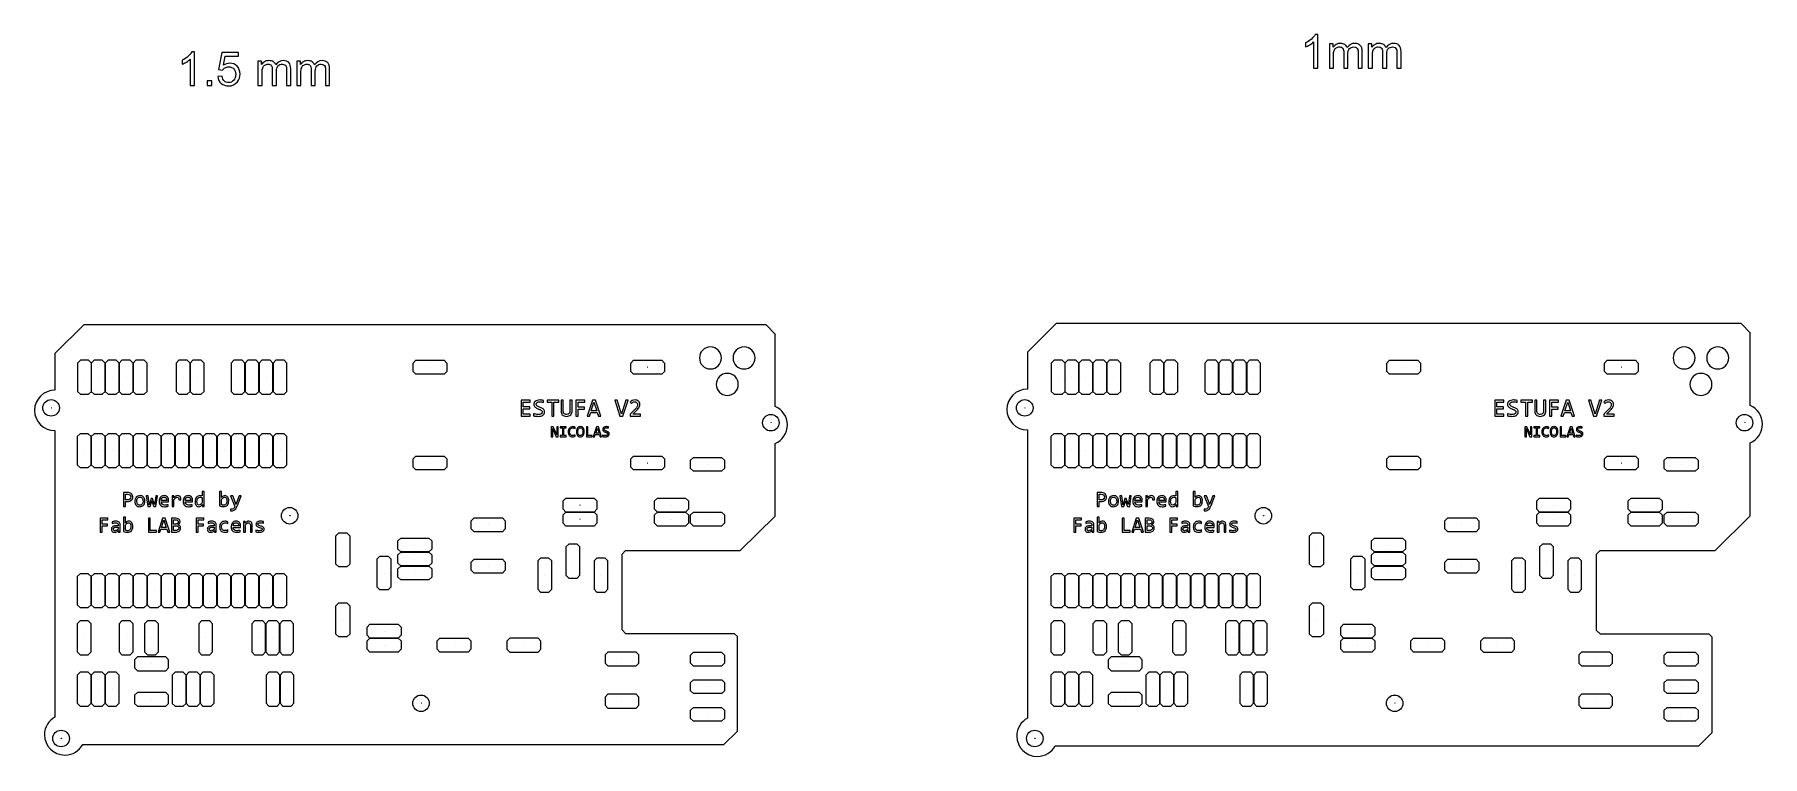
# Model space of a CAD drawing. Header units: millimetres. Extents: x 263 to 576, y -354 to -223.
import ezdxf

# ---------------------------------------------------------------- set-up
doc = ezdxf.new("R2010")
doc.units = ezdxf.units.MM
doc.header["$MEASUREMENT"] = 0
doc.layers.add('Layer 1', color=7, linetype='Continuous')

msp = doc.modelspace()

# ---------------------------------------------------------------- linework, layer by layer
at = {"layer": 'Layer 1', "color": 202, "lineweight": 9}
for centre in [(265.8393, -290.7621), (442.586, -290.7621), (396.4983, -293.4528), (573.245, -293.4528), (309.1552, -310.3289), (485.9019, -310.3289), (332.9921, -344.3525), (509.7388, -344.3525), (267.6561, -350.7464), (444.4028, -350.7464)]:
    msp.add_ellipse(centre, major_axis=(0, 1.5), ratio=1, dxfattribs=at)
at = {"layer": 'Layer 1'}
for points, knots in [([(495.7646, -229.1188), (495.7646, -229.1188), (495.0195, -229.1188), (495.0195, -229.1188), (495.0195, -229.1188), (495.0195, -224.3746), (495.0195, -224.3746), (494.8403, -224.5468), (494.6047, -224.7175), (494.314, -224.8883), (494.0233, -225.059), (493.7608, -225.1874), (493.5294, -225.2721), (493.5294, -225.2721), (493.5294, -224.5524), (493.5294, -224.5524), (493.9457, -224.3577), (494.3098, -224.1206), (494.6216, -223.8412), (494.9335, -223.5632), (495.155, -223.2937), (495.2848, -223.0312), (495.2848, -223.0312), (495.7646, -223.0312), (495.7646, -223.0312), (495.7646, -223.0312), (495.7646, -229.1188), (495.7646, -229.1188)], [0, 0, 0, 0, 0.11111111, 0.11111111, 0.11111111, 0.22222222, 0.22222222, 0.22222222, 0.33333333, 0.33333333, 0.33333333, 0.44444444, 0.44444444, 0.44444444, 0.55555556, 0.55555556, 0.55555556, 0.66666667, 0.66666667, 0.66666667, 0.77777778, 0.77777778, 0.77777778, 0.88888889, 0.88888889, 0.88888889, 1, 1, 1, 1]), ([(497.8827, -229.1188), (497.8827, -229.1188), (497.8827, -224.7246), (497.8827, -224.7246), (497.8827, -224.7246), (498.5516, -224.7246), (498.5516, -224.7246), (498.5516, -224.7246), (498.5516, -225.3455), (498.5516, -225.3455), (498.6884, -225.131), (498.8719, -224.9574), (499.1005, -224.8276), (499.3291, -224.6964), (499.5887, -224.6314), (499.8808, -224.6314), (500.2054, -224.6314), (500.4721, -224.6992), (500.6795, -224.8332), (500.887, -224.9687), (501.0337, -225.1564), (501.1184, -225.3991), (501.4683, -224.8869), (501.9213, -224.6314), (502.4801, -224.6314), (502.9176, -224.6314), (503.2548, -224.7514), (503.4891, -224.9927), (503.7247, -225.234), (503.8433, -225.6051), (503.8433, -226.1061), (503.8433, -226.1061), (503.8433, -229.1188), (503.8433, -229.1188), (503.8433, -229.1188), (503.0982, -229.1188), (503.0982, -229.1188), (503.0982, -229.1188), (503.0982, -226.353), (503.0982, -226.353), (503.0982, -226.0567), (503.0728, -225.8422), (503.0248, -225.711), (502.9768, -225.5797), (502.8893, -225.4753), (502.7609, -225.3949), (502.6339, -225.3144), (502.4844, -225.2749), (502.3136, -225.2749), (502.0032, -225.2749), (501.7463, -225.3779), (501.5417, -225.5825), (501.3371, -225.7886), (501.2355, -226.1174), (501.2355, -226.5689), (501.2355, -226.5689), (501.2355, -229.1188), (501.2355, -229.1188), (501.2355, -229.1188), (500.4904, -229.1188), (500.4904, -229.1188), (500.4904, -229.1188), (500.4904, -226.2669), (500.4904, -226.2669), (500.4904, -225.9367), (500.4298, -225.6884), (500.3084, -225.5233), (500.1871, -225.3582), (499.9881, -225.2749), (499.7129, -225.2749), (499.5041, -225.2749), (499.3108, -225.33), (499.133, -225.44), (498.9552, -225.5501), (498.8267, -225.711), (498.7463, -225.924), (498.6673, -226.1357), (498.6278, -226.4419), (498.6278, -226.8413), (498.6278, -226.8413), (498.6278, -229.1188), (498.6278, -229.1188), (498.6278, -229.1188), (497.8827, -229.1188), (497.8827, -229.1188)], [0, 0, 0, 0, 0.03571429, 0.03571429, 0.03571429, 0.07142857, 0.07142857, 0.07142857, 0.10714286, 0.10714286, 0.10714286, 0.14285714, 0.14285714, 0.14285714, 0.17857143, 0.17857143, 0.17857143, 0.21428571, 0.21428571, 0.21428571, 0.25, 0.25, 0.25, 0.28571429, 0.28571429, 0.28571429, 0.32142857, 0.32142857, 0.32142857, 0.35714286, 0.35714286, 0.35714286, 0.39285714, 0.39285714, 0.39285714, 0.42857143, 0.42857143, 0.42857143, 0.46428571, 0.46428571, 0.46428571, 0.5, 0.5, 0.5, 0.53571429, 0.53571429, 0.53571429, 0.57142857, 0.57142857, 0.57142857, 0.60714286, 0.60714286, 0.60714286, 0.64285714, 0.64285714, 0.64285714, 0.67857143, 0.67857143, 0.67857143, 0.71428571, 0.71428571, 0.71428571, 0.75, 0.75, 0.75, 0.78571429, 0.78571429, 0.78571429, 0.82142857, 0.82142857, 0.82142857, 0.85714286, 0.85714286, 0.85714286, 0.89285714, 0.89285714, 0.89285714, 0.92857143, 0.92857143, 0.92857143, 0.96428571, 0.96428571, 0.96428571, 1, 1, 1, 1]), ([(504.9355, -229.1188), (504.9355, -229.1188), (504.9355, -224.7246), (504.9355, -224.7246), (504.9355, -224.7246), (505.6044, -224.7246), (505.6044, -224.7246), (505.6044, -224.7246), (505.6044, -225.3455), (505.6044, -225.3455), (505.7412, -225.131), (505.9247, -224.9574), (506.1533, -224.8276), (506.3819, -224.6964), (506.6415, -224.6314), (506.9336, -224.6314), (507.2582, -224.6314), (507.5249, -224.6992), (507.7323, -224.8332), (507.9398, -224.9687), (508.0865, -225.1564), (508.1712, -225.3991), (508.5211, -224.8869), (508.9741, -224.6314), (509.5329, -224.6314), (509.9704, -224.6314), (510.3076, -224.7514), (510.5419, -224.9927), (510.7775, -225.234), (510.8961, -225.6051), (510.8961, -226.1061), (510.8961, -226.1061), (510.8961, -229.1188), (510.8961, -229.1188), (510.8961, -229.1188), (510.151, -229.1188), (510.151, -229.1188), (510.151, -229.1188), (510.151, -226.353), (510.151, -226.353), (510.151, -226.0567), (510.1256, -225.8422), (510.0776, -225.711), (510.0296, -225.5797), (509.9421, -225.4753), (509.8137, -225.3949), (509.6867, -225.3144), (509.5372, -225.2749), (509.3664, -225.2749), (509.056, -225.2749), (508.7991, -225.3779), (508.5945, -225.5825), (508.3899, -225.7886), (508.2883, -226.1174), (508.2883, -226.5689), (508.2883, -226.5689), (508.2883, -229.1188), (508.2883, -229.1188), (508.2883, -229.1188), (507.5432, -229.1188), (507.5432, -229.1188), (507.5432, -229.1188), (507.5432, -226.2669), (507.5432, -226.2669), (507.5432, -225.9367), (507.4826, -225.6884), (507.3612, -225.5233), (507.2399, -225.3582), (507.0409, -225.2749), (506.7657, -225.2749), (506.5569, -225.2749), (506.3636, -225.33), (506.1858, -225.44), (506.008, -225.5501), (505.8795, -225.711), (505.7991, -225.924), (505.7201, -226.1357), (505.6806, -226.4419), (505.6806, -226.8413), (505.6806, -226.8413), (505.6806, -229.1188), (505.6806, -229.1188), (505.6806, -229.1188), (504.9355, -229.1188), (504.9355, -229.1188)], [0, 0, 0, 0, 0.03571429, 0.03571429, 0.03571429, 0.07142857, 0.07142857, 0.07142857, 0.10714286, 0.10714286, 0.10714286, 0.14285714, 0.14285714, 0.14285714, 0.17857143, 0.17857143, 0.17857143, 0.21428571, 0.21428571, 0.21428571, 0.25, 0.25, 0.25, 0.28571429, 0.28571429, 0.28571429, 0.32142857, 0.32142857, 0.32142857, 0.35714286, 0.35714286, 0.35714286, 0.39285714, 0.39285714, 0.39285714, 0.42857143, 0.42857143, 0.42857143, 0.46428571, 0.46428571, 0.46428571, 0.5, 0.5, 0.5, 0.53571429, 0.53571429, 0.53571429, 0.57142857, 0.57142857, 0.57142857, 0.60714286, 0.60714286, 0.60714286, 0.64285714, 0.64285714, 0.64285714, 0.67857143, 0.67857143, 0.67857143, 0.71428571, 0.71428571, 0.71428571, 0.75, 0.75, 0.75, 0.78571429, 0.78571429, 0.78571429, 0.82142857, 0.82142857, 0.82142857, 0.85714286, 0.85714286, 0.85714286, 0.89285714, 0.89285714, 0.89285714, 0.92857143, 0.92857143, 0.92857143, 0.96428571, 0.96428571, 0.96428571, 1, 1, 1, 1]), ([(291.8563, -232.2489), (291.8563, -232.2489), (291.1112, -232.2489), (291.1112, -232.2489), (291.1112, -232.2489), (291.1112, -227.5047), (291.1112, -227.5047), (290.932, -227.6769), (290.6964, -227.8476), (290.4057, -228.0184), (290.115, -228.1891), (289.8525, -228.3175), (289.6211, -228.4022), (289.6211, -228.4022), (289.6211, -227.6825), (289.6211, -227.6825), (290.0374, -227.4878), (290.4015, -227.2507), (290.7133, -226.9713), (291.0252, -226.6933), (291.2467, -226.4238), (291.3765, -226.1613), (291.3765, -226.1613), (291.8563, -226.1613), (291.8563, -226.1613), (291.8563, -226.1613), (291.8563, -232.2489), (291.8563, -232.2489)], [0, 0, 0, 0, 0.11111111, 0.11111111, 0.11111111, 0.22222222, 0.22222222, 0.22222222, 0.33333333, 0.33333333, 0.33333333, 0.44444444, 0.44444444, 0.44444444, 0.55555556, 0.55555556, 0.55555556, 0.66666667, 0.66666667, 0.66666667, 0.77777778, 0.77777778, 0.77777778, 0.88888889, 0.88888889, 0.88888889, 1, 1, 1, 1]), ([(296.1235, -230.6572), (296.1235, -230.6572), (296.9024, -230.5979), (296.9024, -230.5979), (296.9603, -230.9775), (297.0943, -231.2625), (297.3032, -231.4544), (297.512, -231.6449), (297.7675, -231.7409), (298.068, -231.7409), (298.4307, -231.7409), (298.7341, -231.6054), (298.981, -231.3359), (299.2265, -231.065), (299.3493, -230.7065), (299.3493, -230.2606), (299.3493, -229.8359), (299.2322, -229.5015), (298.9965, -229.2559), (298.7609, -229.0104), (298.449, -228.8876), (298.061, -228.8876), (297.8197, -228.8876), (297.6038, -228.9427), (297.4119, -229.0527), (297.2214, -229.1628), (297.0718, -229.3053), (296.9617, -229.4803), (296.9617, -229.4803), (296.259, -229.3787), (296.259, -229.3787), (296.259, -229.3787), (296.8432, -226.2629), (296.8432, -226.2629), (296.8432, -226.2629), (299.8488, -226.2629), (299.8488, -226.2629), (299.8488, -226.2629), (299.8488, -226.9741), (299.8488, -226.9741), (299.8488, -226.9741), (297.4373, -226.9741), (297.4373, -226.9741), (297.4373, -226.9741), (297.1141, -228.6096), (297.1141, -228.6096), (297.4768, -228.3542), (297.8578, -228.2272), (298.2557, -228.2272), (298.7835, -228.2272), (299.2294, -228.4107), (299.592, -228.7776), (299.9547, -229.1444), (300.1367, -229.6158), (300.1367, -230.1915), (300.1367, -230.7404), (299.9773, -231.2146), (299.6583, -231.6139), (299.2703, -232.105), (298.7397, -232.3505), (298.068, -232.3505), (297.5177, -232.3505), (297.0689, -232.1953), (296.7204, -231.8862), (296.3719, -231.5772), (296.1729, -231.168), (296.1235, -230.6572)], [0, 0, 0, 0, 0.04545455, 0.04545455, 0.04545455, 0.09090909, 0.09090909, 0.09090909, 0.13636364, 0.13636364, 0.13636364, 0.18181818, 0.18181818, 0.18181818, 0.22727273, 0.22727273, 0.22727273, 0.27272727, 0.27272727, 0.27272727, 0.31818182, 0.31818182, 0.31818182, 0.36363636, 0.36363636, 0.36363636, 0.40909091, 0.40909091, 0.40909091, 0.45454545, 0.45454545, 0.45454545, 0.5, 0.5, 0.5, 0.54545455, 0.54545455, 0.54545455, 0.59090909, 0.59090909, 0.59090909, 0.63636364, 0.63636364, 0.63636364, 0.68181818, 0.68181818, 0.68181818, 0.72727273, 0.72727273, 0.72727273, 0.77272727, 0.77272727, 0.77272727, 0.81818182, 0.81818182, 0.81818182, 0.86363636, 0.86363636, 0.86363636, 0.90909091, 0.90909091, 0.90909091, 0.95454545, 0.95454545, 0.95454545, 1, 1, 1, 1]), ([(303.3879, -232.2489), (303.3879, -232.2489), (303.3879, -227.8547), (303.3879, -227.8547), (303.3879, -227.8547), (304.0568, -227.8547), (304.0568, -227.8547), (304.0568, -227.8547), (304.0568, -228.4756), (304.0568, -228.4756), (304.1936, -228.2611), (304.3771, -228.0875), (304.6057, -227.9577), (304.8343, -227.8265), (305.0939, -227.7615), (305.386, -227.7615), (305.7106, -227.7615), (305.9773, -227.8293), (306.1847, -227.9633), (306.3922, -228.0988), (306.5389, -228.2865), (306.6236, -228.5292), (306.9735, -228.017), (307.4265, -227.7615), (307.9853, -227.7615), (308.4228, -227.7615), (308.76, -227.8815), (308.9943, -228.1228), (309.2299, -228.3641), (309.3485, -228.7352), (309.3485, -229.2362), (309.3485, -229.2362), (309.3485, -232.2489), (309.3485, -232.2489), (309.3485, -232.2489), (308.6034, -232.2489), (308.6034, -232.2489), (308.6034, -232.2489), (308.6034, -229.4831), (308.6034, -229.4831), (308.6034, -229.1868), (308.578, -228.9723), (308.53, -228.8411), (308.482, -228.7098), (308.3945, -228.6054), (308.2661, -228.525), (308.1391, -228.4445), (307.9896, -228.405), (307.8188, -228.405), (307.5084, -228.405), (307.2515, -228.508), (307.0469, -228.7126), (306.8423, -228.9187), (306.7407, -229.2475), (306.7407, -229.699), (306.7407, -229.699), (306.7407, -232.2489), (306.7407, -232.2489), (306.7407, -232.2489), (305.9956, -232.2489), (305.9956, -232.2489), (305.9956, -232.2489), (305.9956, -229.397), (305.9956, -229.397), (305.9956, -229.0668), (305.935, -228.8185), (305.8136, -228.6534), (305.6923, -228.4883), (305.4933, -228.405), (305.2181, -228.405), (305.0093, -228.405), (304.816, -228.4601), (304.6382, -228.5701), (304.4604, -228.6802), (304.3319, -228.8411), (304.2515, -229.0541), (304.1725, -229.2658), (304.133, -229.572), (304.133, -229.9714), (304.133, -229.9714), (304.133, -232.2489), (304.133, -232.2489), (304.133, -232.2489), (303.3879, -232.2489), (303.3879, -232.2489)], [0, 0, 0, 0, 0.03571429, 0.03571429, 0.03571429, 0.07142857, 0.07142857, 0.07142857, 0.10714286, 0.10714286, 0.10714286, 0.14285714, 0.14285714, 0.14285714, 0.17857143, 0.17857143, 0.17857143, 0.21428571, 0.21428571, 0.21428571, 0.25, 0.25, 0.25, 0.28571429, 0.28571429, 0.28571429, 0.32142857, 0.32142857, 0.32142857, 0.35714286, 0.35714286, 0.35714286, 0.39285714, 0.39285714, 0.39285714, 0.42857143, 0.42857143, 0.42857143, 0.46428571, 0.46428571, 0.46428571, 0.5, 0.5, 0.5, 0.53571429, 0.53571429, 0.53571429, 0.57142857, 0.57142857, 0.57142857, 0.60714286, 0.60714286, 0.60714286, 0.64285714, 0.64285714, 0.64285714, 0.67857143, 0.67857143, 0.67857143, 0.71428571, 0.71428571, 0.71428571, 0.75, 0.75, 0.75, 0.78571429, 0.78571429, 0.78571429, 0.82142857, 0.82142857, 0.82142857, 0.85714286, 0.85714286, 0.85714286, 0.89285714, 0.89285714, 0.89285714, 0.92857143, 0.92857143, 0.92857143, 0.96428571, 0.96428571, 0.96428571, 1, 1, 1, 1]), ([(310.4407, -232.2489), (310.4407, -232.2489), (310.4407, -227.8547), (310.4407, -227.8547), (310.4407, -227.8547), (311.1096, -227.8547), (311.1096, -227.8547), (311.1096, -227.8547), (311.1096, -228.4756), (311.1096, -228.4756), (311.2464, -228.2611), (311.4299, -228.0875), (311.6585, -227.9577), (311.8871, -227.8265), (312.1467, -227.7615), (312.4388, -227.7615), (312.7634, -227.7615), (313.0301, -227.8293), (313.2375, -227.9633), (313.445, -228.0988), (313.5917, -228.2865), (313.6764, -228.5292), (314.0263, -228.017), (314.4793, -227.7615), (315.0381, -227.7615), (315.4756, -227.7615), (315.8128, -227.8815), (316.0471, -228.1228), (316.2827, -228.3641), (316.4013, -228.7352), (316.4013, -229.2362), (316.4013, -229.2362), (316.4013, -232.2489), (316.4013, -232.2489), (316.4013, -232.2489), (315.6562, -232.2489), (315.6562, -232.2489), (315.6562, -232.2489), (315.6562, -229.4831), (315.6562, -229.4831), (315.6562, -229.1868), (315.6308, -228.9723), (315.5828, -228.8411), (315.5348, -228.7098), (315.4473, -228.6054), (315.3189, -228.525), (315.1919, -228.4445), (315.0424, -228.405), (314.8716, -228.405), (314.5612, -228.405), (314.3043, -228.508), (314.0997, -228.7126), (313.8951, -228.9187), (313.7935, -229.2475), (313.7935, -229.699), (313.7935, -229.699), (313.7935, -232.2489), (313.7935, -232.2489), (313.7935, -232.2489), (313.0484, -232.2489), (313.0484, -232.2489), (313.0484, -232.2489), (313.0484, -229.397), (313.0484, -229.397), (313.0484, -229.0668), (312.9878, -228.8185), (312.8664, -228.6534), (312.7451, -228.4883), (312.5461, -228.405), (312.2709, -228.405), (312.0621, -228.405), (311.8688, -228.4601), (311.691, -228.5701), (311.5132, -228.6802), (311.3847, -228.8411), (311.3043, -229.0541), (311.2253, -229.2658), (311.1858, -229.572), (311.1858, -229.9714), (311.1858, -229.9714), (311.1858, -232.2489), (311.1858, -232.2489), (311.1858, -232.2489), (310.4407, -232.2489), (310.4407, -232.2489)], [0, 0, 0, 0, 0.03571429, 0.03571429, 0.03571429, 0.07142857, 0.07142857, 0.07142857, 0.10714286, 0.10714286, 0.10714286, 0.14285714, 0.14285714, 0.14285714, 0.17857143, 0.17857143, 0.17857143, 0.21428571, 0.21428571, 0.21428571, 0.25, 0.25, 0.25, 0.28571429, 0.28571429, 0.28571429, 0.32142857, 0.32142857, 0.32142857, 0.35714286, 0.35714286, 0.35714286, 0.39285714, 0.39285714, 0.39285714, 0.42857143, 0.42857143, 0.42857143, 0.46428571, 0.46428571, 0.46428571, 0.5, 0.5, 0.5, 0.53571429, 0.53571429, 0.53571429, 0.57142857, 0.57142857, 0.57142857, 0.60714286, 0.60714286, 0.60714286, 0.64285714, 0.64285714, 0.64285714, 0.67857143, 0.67857143, 0.67857143, 0.71428571, 0.71428571, 0.71428571, 0.75, 0.75, 0.75, 0.78571429, 0.78571429, 0.78571429, 0.82142857, 0.82142857, 0.82142857, 0.85714286, 0.85714286, 0.85714286, 0.89285714, 0.89285714, 0.89285714, 0.92857143, 0.92857143, 0.92857143, 0.96428571, 0.96428571, 0.96428571, 1, 1, 1, 1]), ([(294.1861, -232.2489), (294.1861, -232.2489), (294.1861, -231.4022), (294.1861, -231.4022), (294.1861, -231.4022), (295.0327, -231.4022), (295.0327, -231.4022), (295.0327, -231.4022), (295.0327, -232.2489), (295.0327, -232.2489), (295.0327, -232.2489), (294.1861, -232.2489), (294.1861, -232.2489)], [0, 0, 0, 0, 0.25, 0.25, 0.25, 0.5, 0.5, 0.5, 0.75, 0.75, 0.75, 1, 1, 1, 1])]:
    msp.add_open_spline(points, degree=3, knots=knots, dxfattribs=at)
at = {"layer": 'Layer 1', "color": 142, "lineweight": 9}
for points in [[(397.3653, -277.4171), (397.3653, -277.4171), (395.6357, -275.7015), (395.6357, -275.7015), (395.6357, -275.7015), (271.7828, -275.7015), (271.7828, -275.7015), (271.7828, -275.7015), (266.5486, -280.8935), (266.5486, -280.8935), (266.5486, -280.8935), (266.5486, -287.5346), (266.5486, -287.5346), (264.5, -287.5346), (262.8393, -289.1818), (262.8393, -291.2139), (262.8393, -293.2459), (264.5, -294.8932), (266.5486, -294.8932), (266.5486, -294.8932), (266.5486, -346.8478), (266.5486, -346.8478), (265.4082, -347.4753), (264.6364, -348.6819), (264.6364, -350.0672), (264.6364, -352.0993), (266.297, -353.7465), (268.3457, -353.7465), (269.7422, -353.7465), (270.9587, -352.9809), (271.5913, -351.8498), (271.5913, -351.8498), (387.9688, -351.8498), (387.9688, -351.8498), (387.9688, -351.8498), (390.4127, -349.4255), (390.4127, -349.4255), (390.4127, -349.4255), (390.4127, -332.2589), (390.4127, -332.2589), (390.4127, -332.2589), (389.8786, -331.7291), (389.8786, -331.7291), (389.8786, -331.7291), (370.1909, -331.7291), (370.1909, -331.7291), (370.1909, -331.7291), (369.4878, -331.0317), (369.4878, -331.0317), (369.4878, -331.0317), (369.4878, -317.2865), (369.4878, -317.2865), (369.4878, -317.2865), (370.1291, -316.6504), (370.1291, -316.6504), (370.1291, -316.6504), (390.9538, -316.6504), (390.9538, -316.6504), (390.9538, -316.6504), (397.2727, -310.3824), (397.2727, -310.3824), (397.2727, -310.3824), (397.2727, -297.227), (397.2727, -297.227), (398.5827, -296.6593), (399.4983, -295.3627), (399.4983, -293.8539), (399.4983, -292.3451), (398.5827, -291.0485), (397.2727, -290.4807), (397.2727, -290.4807), (397.2727, -277.3253), (397.2727, -277.3253)], [(574.3542, -277.1781), (574.3542, -277.1781), (572.6183, -275.4515), (572.6183, -275.4515), (572.6183, -275.4515), (448.3123, -275.4515), (448.3123, -275.4515), (448.3123, -275.4515), (443.0589, -280.6768), (443.0589, -280.6768), (443.0589, -280.6768), (443.0589, -287.3604), (443.0589, -287.3604), (441.0027, -287.3604), (439.336, -289.0182), (439.336, -291.0633), (439.336, -293.1083), (441.0027, -294.7661), (443.0589, -294.7661), (443.0589, -294.7661), (443.0589, -347.0536), (443.0589, -347.0536), (441.9143, -347.6851), (441.1396, -348.8995), (441.1396, -350.2936), (441.1396, -352.3387), (442.8064, -353.9965), (444.8625, -353.9965), (446.2642, -353.9965), (447.4851, -353.226), (448.1201, -352.0876), (448.1201, -352.0876), (564.9233, -352.0876), (564.9233, -352.0876), (564.9233, -352.0876), (567.3762, -349.6479), (567.3762, -349.6479), (567.3762, -349.6479), (567.3762, -332.3713), (567.3762, -332.3713), (567.3762, -332.3713), (566.8401, -331.8381), (566.8401, -331.8381), (566.8401, -331.8381), (547.0804, -331.8381), (547.0804, -331.8381), (547.0804, -331.8381), (546.3747, -331.1362), (546.3747, -331.1362), (546.3747, -331.1362), (546.3747, -317.3029), (546.3747, -317.3029), (546.3747, -317.3029), (547.0183, -316.6627), (547.0183, -316.6627), (547.0183, -316.6627), (567.9192, -316.6627), (567.9192, -316.6627), (567.9192, -316.6627), (574.2613, -310.3546), (574.2613, -310.3546), (574.2613, -310.3546), (574.2613, -297.1149), (574.2613, -297.1149), (575.576, -296.5435), (576.495, -295.2386), (576.495, -293.7202), (576.495, -292.2017), (575.576, -290.8968), (574.2613, -290.3254), (574.2613, -290.3254), (574.2613, -277.0857), (574.2613, -277.0857)]]:
    msp.add_open_spline(points, degree=3, knots=[0, 0, 0, 0, 0.04166667, 0.04166667, 0.04166667, 0.08333333, 0.08333333, 0.08333333, 0.125, 0.125, 0.125, 0.16666667, 0.16666667, 0.16666667, 0.20833333, 0.20833333, 0.20833333, 0.25, 0.25, 0.25, 0.29166667, 0.29166667, 0.29166667, 0.33333333, 0.33333333, 0.33333333, 0.375, 0.375, 0.375, 0.41666667, 0.41666667, 0.41666667, 0.45833333, 0.45833333, 0.45833333, 0.5, 0.5, 0.5, 0.54166667, 0.54166667, 0.54166667, 0.58333333, 0.58333333, 0.58333333, 0.625, 0.625, 0.625, 0.66666667, 0.66666667, 0.66666667, 0.70833333, 0.70833333, 0.70833333, 0.75, 0.75, 0.75, 0.79166667, 0.79166667, 0.79166667, 0.83333333, 0.83333333, 0.83333333, 0.875, 0.875, 0.875, 0.91666667, 0.91666667, 0.91666667, 0.95833333, 0.95833333, 0.95833333, 1, 1, 1, 1], dxfattribs=at)
at = {"layer": 'Layer 1', "lineweight": 9}
for points in [[(273.157, -282.6298), (273.157, -282.6298), (273.157, -287.7662), (273.157, -287.7662), (273.157, -287.7662), (272.657, -288.2662), (272.657, -288.2662), (272.657, -288.2662), (271.157, -288.2662), (271.157, -288.2662), (271.157, -288.2662), (270.657, -287.7662), (270.657, -287.7662), (270.657, -287.7662), (270.657, -282.6298), (270.657, -282.6298), (270.657, -282.6298), (271.157, -282.1298), (271.157, -282.1298), (271.157, -282.1298), (272.657, -282.1298), (272.657, -282.1298), (272.657, -282.1298), (273.157, -282.6298), (273.157, -282.6298)], [(275.6323, -282.6298), (275.6323, -282.6298), (275.6323, -287.7662), (275.6323, -287.7662), (275.6323, -287.7662), (275.1323, -288.2662), (275.1323, -288.2662), (275.1323, -288.2662), (273.6323, -288.2662), (273.6323, -288.2662), (273.6323, -288.2662), (273.1323, -287.7662), (273.1323, -287.7662), (273.1323, -287.7662), (273.1323, -282.6298), (273.1323, -282.6298), (273.1323, -282.6298), (273.6323, -282.1298), (273.6323, -282.1298), (273.6323, -282.1298), (275.1323, -282.1298), (275.1323, -282.1298), (275.1323, -282.1298), (275.6323, -282.6298), (275.6323, -282.6298)], [(278.1723, -282.6298), (278.1723, -282.6298), (278.1723, -287.7662), (278.1723, -287.7662), (278.1723, -287.7662), (277.6723, -288.2662), (277.6723, -288.2662), (277.6723, -288.2662), (276.1723, -288.2662), (276.1723, -288.2662), (276.1723, -288.2662), (275.6723, -287.7662), (275.6723, -287.7662), (275.6723, -287.7662), (275.6723, -282.6298), (275.6723, -282.6298), (275.6723, -282.6298), (276.1723, -282.1298), (276.1723, -282.1298), (276.1723, -282.1298), (277.6723, -282.1298), (277.6723, -282.1298), (277.6723, -282.1298), (278.1723, -282.6298), (278.1723, -282.6298)], [(280.7123, -282.6298), (280.7123, -282.6298), (280.7123, -287.7662), (280.7123, -287.7662), (280.7123, -287.7662), (280.2123, -288.2662), (280.2123, -288.2662), (280.2123, -288.2662), (278.7123, -288.2662), (278.7123, -288.2662), (278.7123, -288.2662), (278.2123, -287.7662), (278.2123, -287.7662), (278.2123, -287.7662), (278.2123, -282.6298), (278.2123, -282.6298), (278.2123, -282.6298), (278.7123, -282.1298), (278.7123, -282.1298), (278.7123, -282.1298), (280.2123, -282.1298), (280.2123, -282.1298), (280.2123, -282.1298), (280.7123, -282.6298), (280.7123, -282.6298)], [(283.2523, -282.6298), (283.2523, -282.6298), (283.2523, -287.7662), (283.2523, -287.7662), (283.2523, -287.7662), (282.7523, -288.2662), (282.7523, -288.2662), (282.7523, -288.2662), (281.2523, -288.2662), (281.2523, -288.2662), (281.2523, -288.2662), (280.7523, -287.7662), (280.7523, -287.7662), (280.7523, -287.7662), (280.7523, -282.6298), (280.7523, -282.6298), (280.7523, -282.6298), (281.2523, -282.1298), (281.2523, -282.1298), (281.2523, -282.1298), (282.7523, -282.1298), (282.7523, -282.1298), (282.7523, -282.1298), (283.2523, -282.6298), (283.2523, -282.6298)], [(291.0586, -282.6298), (291.0586, -282.6298), (291.0586, -287.7662), (291.0586, -287.7662), (291.0586, -287.7662), (290.5586, -288.2662), (290.5586, -288.2662), (290.5586, -288.2662), (289.0586, -288.2662), (289.0586, -288.2662), (289.0586, -288.2662), (288.5586, -287.7662), (288.5586, -287.7662), (288.5586, -287.7662), (288.5586, -282.6298), (288.5586, -282.6298), (288.5586, -282.6298), (289.0586, -282.1298), (289.0586, -282.1298), (289.0586, -282.1298), (290.5586, -282.1298), (290.5586, -282.1298), (290.5586, -282.1298), (291.0586, -282.6298), (291.0586, -282.6298)], [(293.5986, -282.6298), (293.5986, -282.6298), (293.5986, -287.7662), (293.5986, -287.7662), (293.5986, -287.7662), (293.0986, -288.2662), (293.0986, -288.2662), (293.0986, -288.2662), (291.5986, -288.2662), (291.5986, -288.2662), (291.5986, -288.2662), (291.0986, -287.7662), (291.0986, -287.7662), (291.0986, -287.7662), (291.0986, -282.6298), (291.0986, -282.6298), (291.0986, -282.6298), (291.5986, -282.1298), (291.5986, -282.1298), (291.5986, -282.1298), (293.0986, -282.1298), (293.0986, -282.1298), (293.0986, -282.1298), (293.5986, -282.6298), (293.5986, -282.6298)], [(301.0323, -282.6298), (301.0323, -282.6298), (301.0323, -287.7662), (301.0323, -287.7662), (301.0323, -287.7662), (300.5323, -288.2662), (300.5323, -288.2662), (300.5323, -288.2662), (299.0323, -288.2662), (299.0323, -288.2662), (299.0323, -288.2662), (298.5323, -287.7662), (298.5323, -287.7662), (298.5323, -287.7662), (298.5323, -282.6298), (298.5323, -282.6298), (298.5323, -282.6298), (299.0323, -282.1298), (299.0323, -282.1298), (299.0323, -282.1298), (300.5323, -282.1298), (300.5323, -282.1298), (300.5323, -282.1298), (301.0323, -282.6298), (301.0323, -282.6298)], [(303.5723, -282.6298), (303.5723, -282.6298), (303.5723, -287.7662), (303.5723, -287.7662), (303.5723, -287.7662), (303.0723, -288.2662), (303.0723, -288.2662), (303.0723, -288.2662), (301.5723, -288.2662), (301.5723, -288.2662), (301.5723, -288.2662), (301.0723, -287.7662), (301.0723, -287.7662), (301.0723, -287.7662), (301.0723, -282.6298), (301.0723, -282.6298), (301.0723, -282.6298), (301.5723, -282.1298), (301.5723, -282.1298), (301.5723, -282.1298), (303.0723, -282.1298), (303.0723, -282.1298), (303.0723, -282.1298), (303.5723, -282.6298), (303.5723, -282.6298)], [(306.1123, -282.6298), (306.1123, -282.6298), (306.1123, -287.7662), (306.1123, -287.7662), (306.1123, -287.7662), (305.6123, -288.2662), (305.6123, -288.2662), (305.6123, -288.2662), (304.1123, -288.2662), (304.1123, -288.2662), (304.1123, -288.2662), (303.6123, -287.7662), (303.6123, -287.7662), (303.6123, -287.7662), (303.6123, -282.6298), (303.6123, -282.6298), (303.6123, -282.6298), (304.1123, -282.1298), (304.1123, -282.1298), (304.1123, -282.1298), (305.6123, -282.1298), (305.6123, -282.1298), (305.6123, -282.1298), (306.1123, -282.6298), (306.1123, -282.6298)], [(308.6523, -282.6298), (308.6523, -282.6298), (308.6523, -287.7662), (308.6523, -287.7662), (308.6523, -287.7662), (308.1523, -288.2662), (308.1523, -288.2662), (308.1523, -288.2662), (306.6523, -288.2662), (306.6523, -288.2662), (306.6523, -288.2662), (306.1523, -287.7662), (306.1523, -287.7662), (306.1523, -287.7662), (306.1523, -282.6298), (306.1523, -282.6298), (306.1523, -282.6298), (306.6523, -282.1298), (306.6523, -282.1298), (306.6523, -282.1298), (308.1523, -282.1298), (308.1523, -282.1298), (308.1523, -282.1298), (308.6523, -282.6298), (308.6523, -282.6298)], [(332.0654, -284.6298), (332.0654, -284.6298), (337.2018, -284.6298), (337.2018, -284.6298), (337.2018, -284.6298), (337.7018, -284.1298), (337.7018, -284.1298), (337.7018, -284.1298), (337.7018, -282.6298), (337.7018, -282.6298), (337.7018, -282.6298), (337.2018, -282.1298), (337.2018, -282.1298), (337.2018, -282.1298), (332.0654, -282.1298), (332.0654, -282.1298), (332.0654, -282.1298), (331.5654, -282.6298), (331.5654, -282.6298), (331.5654, -282.6298), (331.5654, -284.1298), (331.5654, -284.1298), (331.5654, -284.1298), (332.0654, -284.6298), (332.0654, -284.6298)], [(371.5654, -284.6298), (371.5654, -284.6298), (376.7018, -284.6298), (376.7018, -284.6298), (376.7018, -284.6298), (377.2018, -284.1298), (377.2018, -284.1298), (377.2018, -284.1298), (377.2018, -282.6298), (377.2018, -282.6298), (377.2018, -282.6298), (376.7018, -282.1298), (376.7018, -282.1298), (376.7018, -282.1298), (371.5654, -282.1298), (371.5654, -282.1298), (371.5654, -282.1298), (371.0654, -282.6298), (371.0654, -282.6298), (371.0654, -282.6298), (371.0654, -284.1298), (371.0654, -284.1298), (371.0654, -284.1298), (371.5654, -284.6298), (371.5654, -284.6298)], [(449.9037, -282.6298), (449.9037, -282.6298), (449.9037, -287.7662), (449.9037, -287.7662), (449.9037, -287.7662), (449.4037, -288.2662), (449.4037, -288.2662), (449.4037, -288.2662), (447.9037, -288.2662), (447.9037, -288.2662), (447.9037, -288.2662), (447.4037, -287.7662), (447.4037, -287.7662), (447.4037, -287.7662), (447.4037, -282.6298), (447.4037, -282.6298), (447.4037, -282.6298), (447.9037, -282.1298), (447.9037, -282.1298), (447.9037, -282.1298), (449.4037, -282.1298), (449.4037, -282.1298), (449.4037, -282.1298), (449.9037, -282.6298), (449.9037, -282.6298)], [(452.379, -282.6298), (452.379, -282.6298), (452.379, -287.7662), (452.379, -287.7662), (452.379, -287.7662), (451.879, -288.2662), (451.879, -288.2662), (451.879, -288.2662), (450.379, -288.2662), (450.379, -288.2662), (450.379, -288.2662), (449.879, -287.7662), (449.879, -287.7662), (449.879, -287.7662), (449.879, -282.6298), (449.879, -282.6298), (449.879, -282.6298), (450.379, -282.1298), (450.379, -282.1298), (450.379, -282.1298), (451.879, -282.1298), (451.879, -282.1298), (451.879, -282.1298), (452.379, -282.6298), (452.379, -282.6298)], [(454.919, -282.6298), (454.919, -282.6298), (454.919, -287.7662), (454.919, -287.7662), (454.919, -287.7662), (454.419, -288.2662), (454.419, -288.2662), (454.419, -288.2662), (452.919, -288.2662), (452.919, -288.2662), (452.919, -288.2662), (452.419, -287.7662), (452.419, -287.7662), (452.419, -287.7662), (452.419, -282.6298), (452.419, -282.6298), (452.419, -282.6298), (452.919, -282.1298), (452.919, -282.1298), (452.919, -282.1298), (454.419, -282.1298), (454.419, -282.1298), (454.419, -282.1298), (454.919, -282.6298), (454.919, -282.6298)], [(457.459, -282.6298), (457.459, -282.6298), (457.459, -287.7662), (457.459, -287.7662), (457.459, -287.7662), (456.959, -288.2662), (456.959, -288.2662), (456.959, -288.2662), (455.459, -288.2662), (455.459, -288.2662), (455.459, -288.2662), (454.959, -287.7662), (454.959, -287.7662), (454.959, -287.7662), (454.959, -282.6298), (454.959, -282.6298), (454.959, -282.6298), (455.459, -282.1298), (455.459, -282.1298), (455.459, -282.1298), (456.959, -282.1298), (456.959, -282.1298), (456.959, -282.1298), (457.459, -282.6298), (457.459, -282.6298)], [(459.999, -282.6298), (459.999, -282.6298), (459.999, -287.7662), (459.999, -287.7662), (459.999, -287.7662), (459.499, -288.2662), (459.499, -288.2662), (459.499, -288.2662), (457.999, -288.2662), (457.999, -288.2662), (457.999, -288.2662), (457.499, -287.7662), (457.499, -287.7662), (457.499, -287.7662), (457.499, -282.6298), (457.499, -282.6298), (457.499, -282.6298), (457.999, -282.1298), (457.999, -282.1298), (457.999, -282.1298), (459.499, -282.1298), (459.499, -282.1298), (459.499, -282.1298), (459.999, -282.6298), (459.999, -282.6298)], [(467.8053, -282.6298), (467.8053, -282.6298), (467.8053, -287.7662), (467.8053, -287.7662), (467.8053, -287.7662), (467.3053, -288.2662), (467.3053, -288.2662), (467.3053, -288.2662), (465.8053, -288.2662), (465.8053, -288.2662), (465.8053, -288.2662), (465.3053, -287.7662), (465.3053, -287.7662), (465.3053, -287.7662), (465.3053, -282.6298), (465.3053, -282.6298), (465.3053, -282.6298), (465.8053, -282.1298), (465.8053, -282.1298), (465.8053, -282.1298), (467.3053, -282.1298), (467.3053, -282.1298), (467.3053, -282.1298), (467.8053, -282.6298), (467.8053, -282.6298)], [(470.3453, -282.6298), (470.3453, -282.6298), (470.3453, -287.7662), (470.3453, -287.7662), (470.3453, -287.7662), (469.8453, -288.2662), (469.8453, -288.2662), (469.8453, -288.2662), (468.3453, -288.2662), (468.3453, -288.2662), (468.3453, -288.2662), (467.8453, -287.7662), (467.8453, -287.7662), (467.8453, -287.7662), (467.8453, -282.6298), (467.8453, -282.6298), (467.8453, -282.6298), (468.3453, -282.1298), (468.3453, -282.1298), (468.3453, -282.1298), (469.8453, -282.1298), (469.8453, -282.1298), (469.8453, -282.1298), (470.3453, -282.6298), (470.3453, -282.6298)], [(477.779, -282.6298), (477.779, -282.6298), (477.779, -287.7662), (477.779, -287.7662), (477.779, -287.7662), (477.279, -288.2662), (477.279, -288.2662), (477.279, -288.2662), (475.779, -288.2662), (475.779, -288.2662), (475.779, -288.2662), (475.279, -287.7662), (475.279, -287.7662), (475.279, -287.7662), (475.279, -282.6298), (475.279, -282.6298), (475.279, -282.6298), (475.779, -282.1298), (475.779, -282.1298), (475.779, -282.1298), (477.279, -282.1298), (477.279, -282.1298), (477.279, -282.1298), (477.779, -282.6298), (477.779, -282.6298)], [(480.319, -282.6298), (480.319, -282.6298), (480.319, -287.7662), (480.319, -287.7662), (480.319, -287.7662), (479.819, -288.2662), (479.819, -288.2662), (479.819, -288.2662), (478.319, -288.2662), (478.319, -288.2662), (478.319, -288.2662), (477.819, -287.7662), (477.819, -287.7662), (477.819, -287.7662), (477.819, -282.6298), (477.819, -282.6298), (477.819, -282.6298), (478.319, -282.1298), (478.319, -282.1298), (478.319, -282.1298), (479.819, -282.1298), (479.819, -282.1298), (479.819, -282.1298), (480.319, -282.6298), (480.319, -282.6298)], [(482.859, -282.6298), (482.859, -282.6298), (482.859, -287.7662), (482.859, -287.7662), (482.859, -287.7662), (482.359, -288.2662), (482.359, -288.2662), (482.359, -288.2662), (480.859, -288.2662), (480.859, -288.2662), (480.859, -288.2662), (480.359, -287.7662), (480.359, -287.7662), (480.359, -287.7662), (480.359, -282.6298), (480.359, -282.6298), (480.359, -282.6298), (480.859, -282.1298), (480.859, -282.1298), (480.859, -282.1298), (482.359, -282.1298), (482.359, -282.1298), (482.359, -282.1298), (482.859, -282.6298), (482.859, -282.6298)], [(485.399, -282.6298), (485.399, -282.6298), (485.399, -287.7662), (485.399, -287.7662), (485.399, -287.7662), (484.899, -288.2662), (484.899, -288.2662), (484.899, -288.2662), (483.399, -288.2662), (483.399, -288.2662), (483.399, -288.2662), (482.899, -287.7662), (482.899, -287.7662), (482.899, -287.7662), (482.899, -282.6298), (482.899, -282.6298), (482.899, -282.6298), (483.399, -282.1298), (483.399, -282.1298), (483.399, -282.1298), (484.899, -282.1298), (484.899, -282.1298), (484.899, -282.1298), (485.399, -282.6298), (485.399, -282.6298)], [(508.8121, -284.6298), (508.8121, -284.6298), (513.9485, -284.6298), (513.9485, -284.6298), (513.9485, -284.6298), (514.4485, -284.1298), (514.4485, -284.1298), (514.4485, -284.1298), (514.4485, -282.6298), (514.4485, -282.6298), (514.4485, -282.6298), (513.9485, -282.1298), (513.9485, -282.1298), (513.9485, -282.1298), (508.8121, -282.1298), (508.8121, -282.1298), (508.8121, -282.1298), (508.3121, -282.6298), (508.3121, -282.6298), (508.3121, -282.6298), (508.3121, -284.1298), (508.3121, -284.1298), (508.3121, -284.1298), (508.8121, -284.6298), (508.8121, -284.6298)], [(548.3121, -284.6298), (548.3121, -284.6298), (553.4485, -284.6298), (553.4485, -284.6298), (553.4485, -284.6298), (553.9485, -284.1298), (553.9485, -284.1298), (553.9485, -284.1298), (553.9485, -282.6298), (553.9485, -282.6298), (553.9485, -282.6298), (553.4485, -282.1298), (553.4485, -282.1298), (553.4485, -282.1298), (548.3121, -282.1298), (548.3121, -282.1298), (548.3121, -282.1298), (547.8121, -282.6298), (547.8121, -282.6298), (547.8121, -282.6298), (547.8121, -284.1298), (547.8121, -284.1298), (547.8121, -284.1298), (548.3121, -284.6298), (548.3121, -284.6298)], [(273.0923, -295.9697), (273.0923, -295.9697), (273.0923, -301.1061), (273.0923, -301.1061), (273.0923, -301.1061), (272.5923, -301.6061), (272.5923, -301.6061), (272.5923, -301.6061), (271.0923, -301.6061), (271.0923, -301.6061), (271.0923, -301.6061), (270.5923, -301.1061), (270.5923, -301.1061), (270.5923, -301.1061), (270.5923, -295.9697), (270.5923, -295.9697), (270.5923, -295.9697), (271.0923, -295.4697), (271.0923, -295.4697), (271.0923, -295.4697), (272.5923, -295.4697), (272.5923, -295.4697), (272.5923, -295.4697), (273.0923, -295.9697), (273.0923, -295.9697)], [(275.6323, -295.9697), (275.6323, -295.9697), (275.6323, -301.1061), (275.6323, -301.1061), (275.6323, -301.1061), (275.1323, -301.6061), (275.1323, -301.6061), (275.1323, -301.6061), (273.6323, -301.6061), (273.6323, -301.6061), (273.6323, -301.6061), (273.1323, -301.1061), (273.1323, -301.1061), (273.1323, -301.1061), (273.1323, -295.9697), (273.1323, -295.9697), (273.1323, -295.9697), (273.6323, -295.4697), (273.6323, -295.4697), (273.6323, -295.4697), (275.1323, -295.4697), (275.1323, -295.4697), (275.1323, -295.4697), (275.6323, -295.9697), (275.6323, -295.9697)], [(278.1723, -295.9697), (278.1723, -295.9697), (278.1723, -301.1061), (278.1723, -301.1061), (278.1723, -301.1061), (277.6723, -301.6061), (277.6723, -301.6061), (277.6723, -301.6061), (276.1723, -301.6061), (276.1723, -301.6061), (276.1723, -301.6061), (275.6723, -301.1061), (275.6723, -301.1061), (275.6723, -301.1061), (275.6723, -295.9697), (275.6723, -295.9697), (275.6723, -295.9697), (276.1723, -295.4697), (276.1723, -295.4697), (276.1723, -295.4697), (277.6723, -295.4697), (277.6723, -295.4697), (277.6723, -295.4697), (278.1723, -295.9697), (278.1723, -295.9697)], [(280.7123, -295.9697), (280.7123, -295.9697), (280.7123, -301.1061), (280.7123, -301.1061), (280.7123, -301.1061), (280.2123, -301.6061), (280.2123, -301.6061), (280.2123, -301.6061), (278.7123, -301.6061), (278.7123, -301.6061), (278.7123, -301.6061), (278.2123, -301.1061), (278.2123, -301.1061), (278.2123, -301.1061), (278.2123, -295.9697), (278.2123, -295.9697), (278.2123, -295.9697), (278.7123, -295.4697), (278.7123, -295.4697), (278.7123, -295.4697), (280.2123, -295.4697), (280.2123, -295.4697), (280.2123, -295.4697), (280.7123, -295.9697), (280.7123, -295.9697)], [(283.2523, -295.9697), (283.2523, -295.9697), (283.2523, -301.1061), (283.2523, -301.1061), (283.2523, -301.1061), (282.7523, -301.6061), (282.7523, -301.6061), (282.7523, -301.6061), (281.2523, -301.6061), (281.2523, -301.6061), (281.2523, -301.6061), (280.7523, -301.1061), (280.7523, -301.1061), (280.7523, -301.1061), (280.7523, -295.9697), (280.7523, -295.9697), (280.7523, -295.9697), (281.2523, -295.4697), (281.2523, -295.4697), (281.2523, -295.4697), (282.7523, -295.4697), (282.7523, -295.4697), (282.7523, -295.4697), (283.2523, -295.9697), (283.2523, -295.9697)], [(285.7923, -295.9697), (285.7923, -295.9697), (285.7923, -301.1061), (285.7923, -301.1061), (285.7923, -301.1061), (285.2923, -301.6061), (285.2923, -301.6061), (285.2923, -301.6061), (283.7923, -301.6061), (283.7923, -301.6061), (283.7923, -301.6061), (283.2923, -301.1061), (283.2923, -301.1061), (283.2923, -301.1061), (283.2923, -295.9697), (283.2923, -295.9697), (283.2923, -295.9697), (283.7923, -295.4697), (283.7923, -295.4697), (283.7923, -295.4697), (285.2923, -295.4697), (285.2923, -295.4697), (285.2923, -295.4697), (285.7923, -295.9697), (285.7923, -295.9697)], [(288.3323, -295.9697), (288.3323, -295.9697), (288.3323, -301.1061), (288.3323, -301.1061), (288.3323, -301.1061), (287.8323, -301.6061), (287.8323, -301.6061), (287.8323, -301.6061), (286.3323, -301.6061), (286.3323, -301.6061), (286.3323, -301.6061), (285.8323, -301.1061), (285.8323, -301.1061), (285.8323, -301.1061), (285.8323, -295.9697), (285.8323, -295.9697), (285.8323, -295.9697), (286.3323, -295.4697), (286.3323, -295.4697), (286.3323, -295.4697), (287.8323, -295.4697), (287.8323, -295.4697), (287.8323, -295.4697), (288.3323, -295.9697), (288.3323, -295.9697)], [(290.8723, -295.9697), (290.8723, -295.9697), (290.8723, -301.1061), (290.8723, -301.1061), (290.8723, -301.1061), (290.3723, -301.6061), (290.3723, -301.6061), (290.3723, -301.6061), (288.8723, -301.6061), (288.8723, -301.6061), (288.8723, -301.6061), (288.3723, -301.1061), (288.3723, -301.1061), (288.3723, -301.1061), (288.3723, -295.9697), (288.3723, -295.9697), (288.3723, -295.9697), (288.8723, -295.4697), (288.8723, -295.4697), (288.8723, -295.4697), (290.3723, -295.4697), (290.3723, -295.4697), (290.3723, -295.4697), (290.8723, -295.9697), (290.8723, -295.9697)], [(293.4123, -295.9697), (293.4123, -295.9697), (293.4123, -301.1061), (293.4123, -301.1061), (293.4123, -301.1061), (292.9123, -301.6061), (292.9123, -301.6061), (292.9123, -301.6061), (291.4123, -301.6061), (291.4123, -301.6061), (291.4123, -301.6061), (290.9123, -301.1061), (290.9123, -301.1061), (290.9123, -301.1061), (290.9123, -295.9697), (290.9123, -295.9697), (290.9123, -295.9697), (291.4123, -295.4697), (291.4123, -295.4697), (291.4123, -295.4697), (292.9123, -295.4697), (292.9123, -295.4697), (292.9123, -295.4697), (293.4123, -295.9697), (293.4123, -295.9697)], [(295.9523, -295.9697), (295.9523, -295.9697), (295.9523, -301.1061), (295.9523, -301.1061), (295.9523, -301.1061), (295.4523, -301.6061), (295.4523, -301.6061), (295.4523, -301.6061), (293.9523, -301.6061), (293.9523, -301.6061), (293.9523, -301.6061), (293.4523, -301.1061), (293.4523, -301.1061), (293.4523, -301.1061), (293.4523, -295.9697), (293.4523, -295.9697), (293.4523, -295.9697), (293.9523, -295.4697), (293.9523, -295.4697), (293.9523, -295.4697), (295.4523, -295.4697), (295.4523, -295.4697), (295.4523, -295.4697), (295.9523, -295.9697), (295.9523, -295.9697)], [(298.4923, -295.9697), (298.4923, -295.9697), (298.4923, -301.1061), (298.4923, -301.1061), (298.4923, -301.1061), (297.9923, -301.6061), (297.9923, -301.6061), (297.9923, -301.6061), (296.4923, -301.6061), (296.4923, -301.6061), (296.4923, -301.6061), (295.9923, -301.1061), (295.9923, -301.1061), (295.9923, -301.1061), (295.9923, -295.9697), (295.9923, -295.9697), (295.9923, -295.9697), (296.4923, -295.4697), (296.4923, -295.4697), (296.4923, -295.4697), (297.9923, -295.4697), (297.9923, -295.4697), (297.9923, -295.4697), (298.4923, -295.9697), (298.4923, -295.9697)], [(301.0323, -295.9697), (301.0323, -295.9697), (301.0323, -301.1061), (301.0323, -301.1061), (301.0323, -301.1061), (300.5323, -301.6061), (300.5323, -301.6061), (300.5323, -301.6061), (299.0323, -301.6061), (299.0323, -301.6061), (299.0323, -301.6061), (298.5323, -301.1061), (298.5323, -301.1061), (298.5323, -301.1061), (298.5323, -295.9697), (298.5323, -295.9697), (298.5323, -295.9697), (299.0323, -295.4697), (299.0323, -295.4697), (299.0323, -295.4697), (300.5323, -295.4697), (300.5323, -295.4697), (300.5323, -295.4697), (301.0323, -295.9697), (301.0323, -295.9697)], [(303.5723, -295.9697), (303.5723, -295.9697), (303.5723, -301.1061), (303.5723, -301.1061), (303.5723, -301.1061), (303.0723, -301.6061), (303.0723, -301.6061), (303.0723, -301.6061), (301.5723, -301.6061), (301.5723, -301.6061), (301.5723, -301.6061), (301.0723, -301.1061), (301.0723, -301.1061), (301.0723, -301.1061), (301.0723, -295.9697), (301.0723, -295.9697), (301.0723, -295.9697), (301.5723, -295.4697), (301.5723, -295.4697), (301.5723, -295.4697), (303.0723, -295.4697), (303.0723, -295.4697), (303.0723, -295.4697), (303.5723, -295.9697), (303.5723, -295.9697)], [(306.1123, -295.9697), (306.1123, -295.9697), (306.1123, -301.1061), (306.1123, -301.1061), (306.1123, -301.1061), (305.6123, -301.6061), (305.6123, -301.6061), (305.6123, -301.6061), (304.1123, -301.6061), (304.1123, -301.6061), (304.1123, -301.6061), (303.6123, -301.1061), (303.6123, -301.1061), (303.6123, -301.1061), (303.6123, -295.9697), (303.6123, -295.9697), (303.6123, -295.9697), (304.1123, -295.4697), (304.1123, -295.4697), (304.1123, -295.4697), (305.6123, -295.4697), (305.6123, -295.4697), (305.6123, -295.4697), (306.1123, -295.9697), (306.1123, -295.9697)], [(308.6523, -295.9697), (308.6523, -295.9697), (308.6523, -301.1061), (308.6523, -301.1061), (308.6523, -301.1061), (308.1523, -301.6061), (308.1523, -301.6061), (308.1523, -301.6061), (306.6523, -301.6061), (306.6523, -301.6061), (306.6523, -301.6061), (306.1523, -301.1061), (306.1523, -301.1061), (306.1523, -301.1061), (306.1523, -295.9697), (306.1523, -295.9697), (306.1523, -295.9697), (306.6523, -295.4697), (306.6523, -295.4697), (306.6523, -295.4697), (308.1523, -295.4697), (308.1523, -295.4697), (308.1523, -295.4697), (308.6523, -295.9697), (308.6523, -295.9697)], [(449.839, -295.9697), (449.839, -295.9697), (449.839, -301.1061), (449.839, -301.1061), (449.839, -301.1061), (449.339, -301.6061), (449.339, -301.6061), (449.339, -301.6061), (447.839, -301.6061), (447.839, -301.6061), (447.839, -301.6061), (447.339, -301.1061), (447.339, -301.1061), (447.339, -301.1061), (447.339, -295.9697), (447.339, -295.9697), (447.339, -295.9697), (447.839, -295.4697), (447.839, -295.4697), (447.839, -295.4697), (449.339, -295.4697), (449.339, -295.4697), (449.339, -295.4697), (449.839, -295.9697), (449.839, -295.9697)], [(452.379, -295.9697), (452.379, -295.9697), (452.379, -301.1061), (452.379, -301.1061), (452.379, -301.1061), (451.879, -301.6061), (451.879, -301.6061), (451.879, -301.6061), (450.379, -301.6061), (450.379, -301.6061), (450.379, -301.6061), (449.879, -301.1061), (449.879, -301.1061), (449.879, -301.1061), (449.879, -295.9697), (449.879, -295.9697), (449.879, -295.9697), (450.379, -295.4697), (450.379, -295.4697), (450.379, -295.4697), (451.879, -295.4697), (451.879, -295.4697), (451.879, -295.4697), (452.379, -295.9697), (452.379, -295.9697)], [(454.919, -295.9697), (454.919, -295.9697), (454.919, -301.1061), (454.919, -301.1061), (454.919, -301.1061), (454.419, -301.6061), (454.419, -301.6061), (454.419, -301.6061), (452.919, -301.6061), (452.919, -301.6061), (452.919, -301.6061), (452.419, -301.1061), (452.419, -301.1061), (452.419, -301.1061), (452.419, -295.9697), (452.419, -295.9697), (452.419, -295.9697), (452.919, -295.4697), (452.919, -295.4697), (452.919, -295.4697), (454.419, -295.4697), (454.419, -295.4697), (454.419, -295.4697), (454.919, -295.9697), (454.919, -295.9697)], [(457.459, -295.9697), (457.459, -295.9697), (457.459, -301.1061), (457.459, -301.1061), (457.459, -301.1061), (456.959, -301.6061), (456.959, -301.6061), (456.959, -301.6061), (455.459, -301.6061), (455.459, -301.6061), (455.459, -301.6061), (454.959, -301.1061), (454.959, -301.1061), (454.959, -301.1061), (454.959, -295.9697), (454.959, -295.9697), (454.959, -295.9697), (455.459, -295.4697), (455.459, -295.4697), (455.459, -295.4697), (456.959, -295.4697), (456.959, -295.4697), (456.959, -295.4697), (457.459, -295.9697), (457.459, -295.9697)], [(459.999, -295.9697), (459.999, -295.9697), (459.999, -301.1061), (459.999, -301.1061), (459.999, -301.1061), (459.499, -301.6061), (459.499, -301.6061), (459.499, -301.6061), (457.999, -301.6061), (457.999, -301.6061), (457.999, -301.6061), (457.499, -301.1061), (457.499, -301.1061), (457.499, -301.1061), (457.499, -295.9697), (457.499, -295.9697), (457.499, -295.9697), (457.999, -295.4697), (457.999, -295.4697), (457.999, -295.4697), (459.499, -295.4697), (459.499, -295.4697), (459.499, -295.4697), (459.999, -295.9697), (459.999, -295.9697)], [(462.539, -295.9697), (462.539, -295.9697), (462.539, -301.1061), (462.539, -301.1061), (462.539, -301.1061), (462.039, -301.6061), (462.039, -301.6061), (462.039, -301.6061), (460.539, -301.6061), (460.539, -301.6061), (460.539, -301.6061), (460.039, -301.1061), (460.039, -301.1061), (460.039, -301.1061), (460.039, -295.9697), (460.039, -295.9697), (460.039, -295.9697), (460.539, -295.4697), (460.539, -295.4697), (460.539, -295.4697), (462.039, -295.4697), (462.039, -295.4697), (462.039, -295.4697), (462.539, -295.9697), (462.539, -295.9697)], [(465.079, -295.9697), (465.079, -295.9697), (465.079, -301.1061), (465.079, -301.1061), (465.079, -301.1061), (464.579, -301.6061), (464.579, -301.6061), (464.579, -301.6061), (463.079, -301.6061), (463.079, -301.6061), (463.079, -301.6061), (462.579, -301.1061), (462.579, -301.1061), (462.579, -301.1061), (462.579, -295.9697), (462.579, -295.9697), (462.579, -295.9697), (463.079, -295.4697), (463.079, -295.4697), (463.079, -295.4697), (464.579, -295.4697), (464.579, -295.4697), (464.579, -295.4697), (465.079, -295.9697), (465.079, -295.9697)], [(467.619, -295.9697), (467.619, -295.9697), (467.619, -301.1061), (467.619, -301.1061), (467.619, -301.1061), (467.119, -301.6061), (467.119, -301.6061), (467.119, -301.6061), (465.619, -301.6061), (465.619, -301.6061), (465.619, -301.6061), (465.119, -301.1061), (465.119, -301.1061), (465.119, -301.1061), (465.119, -295.9697), (465.119, -295.9697), (465.119, -295.9697), (465.619, -295.4697), (465.619, -295.4697), (465.619, -295.4697), (467.119, -295.4697), (467.119, -295.4697), (467.119, -295.4697), (467.619, -295.9697), (467.619, -295.9697)], [(470.159, -295.9697), (470.159, -295.9697), (470.159, -301.1061), (470.159, -301.1061), (470.159, -301.1061), (469.659, -301.6061), (469.659, -301.6061), (469.659, -301.6061), (468.159, -301.6061), (468.159, -301.6061), (468.159, -301.6061), (467.659, -301.1061), (467.659, -301.1061), (467.659, -301.1061), (467.659, -295.9697), (467.659, -295.9697), (467.659, -295.9697), (468.159, -295.4697), (468.159, -295.4697), (468.159, -295.4697), (469.659, -295.4697), (469.659, -295.4697), (469.659, -295.4697), (470.159, -295.9697), (470.159, -295.9697)], [(472.699, -295.9697), (472.699, -295.9697), (472.699, -301.1061), (472.699, -301.1061), (472.699, -301.1061), (472.199, -301.6061), (472.199, -301.6061), (472.199, -301.6061), (470.699, -301.6061), (470.699, -301.6061), (470.699, -301.6061), (470.199, -301.1061), (470.199, -301.1061), (470.199, -301.1061), (470.199, -295.9697), (470.199, -295.9697), (470.199, -295.9697), (470.699, -295.4697), (470.699, -295.4697), (470.699, -295.4697), (472.199, -295.4697), (472.199, -295.4697), (472.199, -295.4697), (472.699, -295.9697), (472.699, -295.9697)], [(475.239, -295.9697), (475.239, -295.9697), (475.239, -301.1061), (475.239, -301.1061), (475.239, -301.1061), (474.739, -301.6061), (474.739, -301.6061), (474.739, -301.6061), (473.239, -301.6061), (473.239, -301.6061), (473.239, -301.6061), (472.739, -301.1061), (472.739, -301.1061), (472.739, -301.1061), (472.739, -295.9697), (472.739, -295.9697), (472.739, -295.9697), (473.239, -295.4697), (473.239, -295.4697), (473.239, -295.4697), (474.739, -295.4697), (474.739, -295.4697), (474.739, -295.4697), (475.239, -295.9697), (475.239, -295.9697)], [(477.779, -295.9697), (477.779, -295.9697), (477.779, -301.1061), (477.779, -301.1061), (477.779, -301.1061), (477.279, -301.6061), (477.279, -301.6061), (477.279, -301.6061), (475.779, -301.6061), (475.779, -301.6061), (475.779, -301.6061), (475.279, -301.1061), (475.279, -301.1061), (475.279, -301.1061), (475.279, -295.9697), (475.279, -295.9697), (475.279, -295.9697), (475.779, -295.4697), (475.779, -295.4697), (475.779, -295.4697), (477.279, -295.4697), (477.279, -295.4697), (477.279, -295.4697), (477.779, -295.9697), (477.779, -295.9697)], [(480.319, -295.9697), (480.319, -295.9697), (480.319, -301.1061), (480.319, -301.1061), (480.319, -301.1061), (479.819, -301.6061), (479.819, -301.6061), (479.819, -301.6061), (478.319, -301.6061), (478.319, -301.6061), (478.319, -301.6061), (477.819, -301.1061), (477.819, -301.1061), (477.819, -301.1061), (477.819, -295.9697), (477.819, -295.9697), (477.819, -295.9697), (478.319, -295.4697), (478.319, -295.4697), (478.319, -295.4697), (479.819, -295.4697), (479.819, -295.4697), (479.819, -295.4697), (480.319, -295.9697), (480.319, -295.9697)], [(482.859, -295.9697), (482.859, -295.9697), (482.859, -301.1061), (482.859, -301.1061), (482.859, -301.1061), (482.359, -301.6061), (482.359, -301.6061), (482.359, -301.6061), (480.859, -301.6061), (480.859, -301.6061), (480.859, -301.6061), (480.359, -301.1061), (480.359, -301.1061), (480.359, -301.1061), (480.359, -295.9697), (480.359, -295.9697), (480.359, -295.9697), (480.859, -295.4697), (480.859, -295.4697), (480.859, -295.4697), (482.359, -295.4697), (482.359, -295.4697), (482.359, -295.4697), (482.859, -295.9697), (482.859, -295.9697)], [(485.399, -295.9697), (485.399, -295.9697), (485.399, -301.1061), (485.399, -301.1061), (485.399, -301.1061), (484.899, -301.6061), (484.899, -301.6061), (484.899, -301.6061), (483.399, -301.6061), (483.399, -301.6061), (483.399, -301.6061), (482.899, -301.1061), (482.899, -301.1061), (482.899, -301.1061), (482.899, -295.9697), (482.899, -295.9697), (482.899, -295.9697), (483.399, -295.4697), (483.399, -295.4697), (483.399, -295.4697), (484.899, -295.4697), (484.899, -295.4697), (484.899, -295.4697), (485.399, -295.9697), (485.399, -295.9697)], [(332.0653, -302.028), (332.0653, -302.028), (337.2017, -302.028), (337.2017, -302.028), (337.2017, -302.028), (337.7017, -301.528), (337.7017, -301.528), (337.7017, -301.528), (337.7017, -300.028), (337.7017, -300.028), (337.7017, -300.028), (337.2017, -299.528), (337.2017, -299.528), (337.2017, -299.528), (332.0653, -299.528), (332.0653, -299.528), (332.0653, -299.528), (331.5653, -300.028), (331.5653, -300.028), (331.5653, -300.028), (331.5653, -301.528), (331.5653, -301.528), (331.5653, -301.528), (332.0653, -302.028), (332.0653, -302.028)], [(371.5653, -302.028), (371.5653, -302.028), (376.7017, -302.028), (376.7017, -302.028), (376.7017, -302.028), (377.2017, -301.528), (377.2017, -301.528), (377.2017, -301.528), (377.2017, -300.028), (377.2017, -300.028), (377.2017, -300.028), (376.7017, -299.528), (376.7017, -299.528), (376.7017, -299.528), (371.5653, -299.528), (371.5653, -299.528), (371.5653, -299.528), (371.0653, -300.028), (371.0653, -300.028), (371.0653, -300.028), (371.0653, -301.528), (371.0653, -301.528), (371.0653, -301.528), (371.5653, -302.028), (371.5653, -302.028)], [(382.4289, -302.2342), (382.4289, -302.2342), (387.5653, -302.2342), (387.5653, -302.2342), (387.5653, -302.2342), (388.0653, -301.7342), (388.0653, -301.7342), (388.0653, -301.7342), (388.0653, -300.2342), (388.0653, -300.2342), (388.0653, -300.2342), (387.5653, -299.7342), (387.5653, -299.7342), (387.5653, -299.7342), (382.4289, -299.7342), (382.4289, -299.7342), (382.4289, -299.7342), (381.9289, -300.2342), (381.9289, -300.2342), (381.9289, -300.2342), (381.9289, -301.7342), (381.9289, -301.7342), (381.9289, -301.7342), (382.4289, -302.2342), (382.4289, -302.2342)], [(508.812, -302.028), (508.812, -302.028), (513.9484, -302.028), (513.9484, -302.028), (513.9484, -302.028), (514.4484, -301.528), (514.4484, -301.528), (514.4484, -301.528), (514.4484, -300.028), (514.4484, -300.028), (514.4484, -300.028), (513.9484, -299.528), (513.9484, -299.528), (513.9484, -299.528), (508.812, -299.528), (508.812, -299.528), (508.812, -299.528), (508.312, -300.028), (508.312, -300.028), (508.312, -300.028), (508.312, -301.528), (508.312, -301.528), (508.312, -301.528), (508.812, -302.028), (508.812, -302.028)], [(548.312, -302.028), (548.312, -302.028), (553.4484, -302.028), (553.4484, -302.028), (553.4484, -302.028), (553.9484, -301.528), (553.9484, -301.528), (553.9484, -301.528), (553.9484, -300.028), (553.9484, -300.028), (553.9484, -300.028), (553.4484, -299.528), (553.4484, -299.528), (553.4484, -299.528), (548.312, -299.528), (548.312, -299.528), (548.312, -299.528), (547.812, -300.028), (547.812, -300.028), (547.812, -300.028), (547.812, -301.528), (547.812, -301.528), (547.812, -301.528), (548.312, -302.028), (548.312, -302.028)], [(559.1756, -302.2342), (559.1756, -302.2342), (564.312, -302.2342), (564.312, -302.2342), (564.312, -302.2342), (564.812, -301.7342), (564.812, -301.7342), (564.812, -301.7342), (564.812, -300.2342), (564.812, -300.2342), (564.812, -300.2342), (564.312, -299.7342), (564.312, -299.7342), (564.312, -299.7342), (559.1756, -299.7342), (559.1756, -299.7342), (559.1756, -299.7342), (558.6756, -300.2342), (558.6756, -300.2342), (558.6756, -300.2342), (558.6756, -301.7342), (558.6756, -301.7342), (558.6756, -301.7342), (559.1756, -302.2342), (559.1756, -302.2342)], [(359.2841, -309.6542), (359.2841, -309.6542), (364.4205, -309.6542), (364.4205, -309.6542), (364.4205, -309.6542), (364.9205, -309.1542), (364.9205, -309.1542), (364.9205, -309.1542), (364.9205, -307.6542), (364.9205, -307.6542), (364.9205, -307.6542), (364.4205, -307.1542), (364.4205, -307.1542), (364.4205, -307.1542), (359.2841, -307.1542), (359.2841, -307.1542), (359.2841, -307.1542), (358.7841, -307.6542), (358.7841, -307.6542), (358.7841, -307.6542), (358.7841, -309.1542), (358.7841, -309.1542), (358.7841, -309.1542), (359.2841, -309.6542), (359.2841, -309.6542)], [(375.8925, -309.6542), (375.8925, -309.6542), (381.0289, -309.6542), (381.0289, -309.6542), (381.0289, -309.6542), (381.5289, -309.1542), (381.5289, -309.1542), (381.5289, -309.1542), (381.5289, -307.6542), (381.5289, -307.6542), (381.5289, -307.6542), (381.0289, -307.1542), (381.0289, -307.1542), (381.0289, -307.1542), (375.8925, -307.1542), (375.8925, -307.1542), (375.8925, -307.1542), (375.3925, -307.6542), (375.3925, -307.6542), (375.3925, -307.6542), (375.3925, -309.1542), (375.3925, -309.1542), (375.3925, -309.1542), (375.8925, -309.6542), (375.8925, -309.6542)], [(536.0308, -309.6542), (536.0308, -309.6542), (541.1672, -309.6542), (541.1672, -309.6542), (541.1672, -309.6542), (541.6672, -309.1542), (541.6672, -309.1542), (541.6672, -309.1542), (541.6672, -307.6542), (541.6672, -307.6542), (541.6672, -307.6542), (541.1672, -307.1542), (541.1672, -307.1542), (541.1672, -307.1542), (536.0308, -307.1542), (536.0308, -307.1542), (536.0308, -307.1542), (535.5308, -307.6542), (535.5308, -307.6542), (535.5308, -307.6542), (535.5308, -309.1542), (535.5308, -309.1542), (535.5308, -309.1542), (536.0308, -309.6542), (536.0308, -309.6542)], [(552.6392, -309.6542), (552.6392, -309.6542), (557.7756, -309.6542), (557.7756, -309.6542), (557.7756, -309.6542), (558.2756, -309.1542), (558.2756, -309.1542), (558.2756, -309.1542), (558.2756, -307.6542), (558.2756, -307.6542), (558.2756, -307.6542), (557.7756, -307.1542), (557.7756, -307.1542), (557.7756, -307.1542), (552.6392, -307.1542), (552.6392, -307.1542), (552.6392, -307.1542), (552.1392, -307.6542), (552.1392, -307.6542), (552.1392, -307.6542), (552.1392, -309.1542), (552.1392, -309.1542), (552.1392, -309.1542), (552.6392, -309.6542), (552.6392, -309.6542)], [(359.2841, -312.1942), (359.2841, -312.1942), (364.4205, -312.1942), (364.4205, -312.1942), (364.4205, -312.1942), (364.9205, -311.6942), (364.9205, -311.6942), (364.9205, -311.6942), (364.9205, -310.1942), (364.9205, -310.1942), (364.9205, -310.1942), (364.4205, -309.6942), (364.4205, -309.6942), (364.4205, -309.6942), (359.2841, -309.6942), (359.2841, -309.6942), (359.2841, -309.6942), (358.7841, -310.1942), (358.7841, -310.1942), (358.7841, -310.1942), (358.7841, -311.6942), (358.7841, -311.6942), (358.7841, -311.6942), (359.2841, -312.1942), (359.2841, -312.1942)], [(375.8925, -312.1942), (375.8925, -312.1942), (381.0289, -312.1942), (381.0289, -312.1942), (381.0289, -312.1942), (381.5289, -311.6942), (381.5289, -311.6942), (381.5289, -311.6942), (381.5289, -310.1942), (381.5289, -310.1942), (381.5289, -310.1942), (381.0289, -309.6942), (381.0289, -309.6942), (381.0289, -309.6942), (375.8925, -309.6942), (375.8925, -309.6942), (375.8925, -309.6942), (375.3925, -310.1942), (375.3925, -310.1942), (375.3925, -310.1942), (375.3925, -311.6942), (375.3925, -311.6942), (375.3925, -311.6942), (375.8925, -312.1942), (375.8925, -312.1942)], [(382.4289, -312.1942), (382.4289, -312.1942), (387.5653, -312.1942), (387.5653, -312.1942), (387.5653, -312.1942), (388.0653, -311.6942), (388.0653, -311.6942), (388.0653, -311.6942), (388.0653, -310.1942), (388.0653, -310.1942), (388.0653, -310.1942), (387.5653, -309.6942), (387.5653, -309.6942), (387.5653, -309.6942), (382.4289, -309.6942), (382.4289, -309.6942), (382.4289, -309.6942), (381.9289, -310.1942), (381.9289, -310.1942), (381.9289, -310.1942), (381.9289, -311.6942), (381.9289, -311.6942), (381.9289, -311.6942), (382.4289, -312.1942), (382.4289, -312.1942)], [(536.0308, -312.1942), (536.0308, -312.1942), (541.1672, -312.1942), (541.1672, -312.1942), (541.1672, -312.1942), (541.6672, -311.6942), (541.6672, -311.6942), (541.6672, -311.6942), (541.6672, -310.1942), (541.6672, -310.1942), (541.6672, -310.1942), (541.1672, -309.6942), (541.1672, -309.6942), (541.1672, -309.6942), (536.0308, -309.6942), (536.0308, -309.6942), (536.0308, -309.6942), (535.5308, -310.1942), (535.5308, -310.1942), (535.5308, -310.1942), (535.5308, -311.6942), (535.5308, -311.6942), (535.5308, -311.6942), (536.0308, -312.1942), (536.0308, -312.1942)], [(552.6392, -312.1942), (552.6392, -312.1942), (557.7756, -312.1942), (557.7756, -312.1942), (557.7756, -312.1942), (558.2756, -311.6942), (558.2756, -311.6942), (558.2756, -311.6942), (558.2756, -310.1942), (558.2756, -310.1942), (558.2756, -310.1942), (557.7756, -309.6942), (557.7756, -309.6942), (557.7756, -309.6942), (552.6392, -309.6942), (552.6392, -309.6942), (552.6392, -309.6942), (552.1392, -310.1942), (552.1392, -310.1942), (552.1392, -310.1942), (552.1392, -311.6942), (552.1392, -311.6942), (552.1392, -311.6942), (552.6392, -312.1942), (552.6392, -312.1942)], [(559.1756, -312.1942), (559.1756, -312.1942), (564.312, -312.1942), (564.312, -312.1942), (564.312, -312.1942), (564.812, -311.6942), (564.812, -311.6942), (564.812, -311.6942), (564.812, -310.1942), (564.812, -310.1942), (564.812, -310.1942), (564.312, -309.6942), (564.312, -309.6942), (564.312, -309.6942), (559.1756, -309.6942), (559.1756, -309.6942), (559.1756, -309.6942), (558.6756, -310.1942), (558.6756, -310.1942), (558.6756, -310.1942), (558.6756, -311.6942), (558.6756, -311.6942), (558.6756, -311.6942), (559.1756, -312.1942), (559.1756, -312.1942)], [(317.5481, -313.9553), (317.5481, -313.9553), (317.5481, -319.0917), (317.5481, -319.0917), (317.5481, -319.0917), (318.0481, -319.5917), (318.0481, -319.5917), (318.0481, -319.5917), (319.5481, -319.5917), (319.5481, -319.5917), (319.5481, -319.5917), (320.0481, -319.0917), (320.0481, -319.0917), (320.0481, -319.0917), (320.0481, -313.9553), (320.0481, -313.9553), (320.0481, -313.9553), (319.5481, -313.4553), (319.5481, -313.4553), (319.5481, -313.4553), (318.0481, -313.4553), (318.0481, -313.4553), (318.0481, -313.4553), (317.5481, -313.9553), (317.5481, -313.9553)], [(342.6223, -313.2254), (342.6223, -313.2254), (347.7587, -313.2254), (347.7587, -313.2254), (347.7587, -313.2254), (348.2587, -312.7254), (348.2587, -312.7254), (348.2587, -312.7254), (348.2587, -311.2254), (348.2587, -311.2254), (348.2587, -311.2254), (347.7587, -310.7254), (347.7587, -310.7254), (347.7587, -310.7254), (342.6223, -310.7254), (342.6223, -310.7254), (342.6223, -310.7254), (342.1223, -311.2254), (342.1223, -311.2254), (342.1223, -311.2254), (342.1223, -312.7254), (342.1223, -312.7254), (342.1223, -312.7254), (342.6223, -313.2254), (342.6223, -313.2254)], [(494.2948, -313.9553), (494.2948, -313.9553), (494.2948, -319.0917), (494.2948, -319.0917), (494.2948, -319.0917), (494.7948, -319.5917), (494.7948, -319.5917), (494.7948, -319.5917), (496.2948, -319.5917), (496.2948, -319.5917), (496.2948, -319.5917), (496.7948, -319.0917), (496.7948, -319.0917), (496.7948, -319.0917), (496.7948, -313.9553), (496.7948, -313.9553), (496.7948, -313.9553), (496.2948, -313.4553), (496.2948, -313.4553), (496.2948, -313.4553), (494.7948, -313.4553), (494.7948, -313.4553), (494.7948, -313.4553), (494.2948, -313.9553), (494.2948, -313.9553)], [(519.369, -313.2254), (519.369, -313.2254), (524.5054, -313.2254), (524.5054, -313.2254), (524.5054, -313.2254), (525.0054, -312.7254), (525.0054, -312.7254), (525.0054, -312.7254), (525.0054, -311.2254), (525.0054, -311.2254), (525.0054, -311.2254), (524.5054, -310.7254), (524.5054, -310.7254), (524.5054, -310.7254), (519.369, -310.7254), (519.369, -310.7254), (519.369, -310.7254), (518.869, -311.2254), (518.869, -311.2254), (518.869, -311.2254), (518.869, -312.7254), (518.869, -312.7254), (518.869, -312.7254), (519.369, -313.2254), (519.369, -313.2254)], [(329.2983, -316.895), (329.2983, -316.895), (334.4347, -316.895), (334.4347, -316.895), (334.4347, -316.895), (334.9347, -316.395), (334.9347, -316.395), (334.9347, -316.395), (334.9347, -314.895), (334.9347, -314.895), (334.9347, -314.895), (334.4347, -314.395), (334.4347, -314.395), (334.4347, -314.395), (329.2983, -314.395), (329.2983, -314.395), (329.2983, -314.395), (328.7983, -314.895), (328.7983, -314.895), (328.7983, -314.895), (328.7983, -316.395), (328.7983, -316.395), (328.7983, -316.395), (329.2983, -316.895), (329.2983, -316.895)], [(361.8084, -315.9959), (361.8084, -315.9959), (361.8084, -321.1323), (361.8084, -321.1323), (361.8084, -321.1323), (361.3084, -321.6323), (361.3084, -321.6323), (361.3084, -321.6323), (359.8084, -321.6323), (359.8084, -321.6323), (359.8084, -321.6323), (359.3084, -321.1323), (359.3084, -321.1323), (359.3084, -321.1323), (359.3084, -315.9959), (359.3084, -315.9959), (359.3084, -315.9959), (359.8084, -315.4959), (359.8084, -315.4959), (359.8084, -315.4959), (361.3084, -315.4959), (361.3084, -315.4959), (361.3084, -315.4959), (361.8084, -315.9959), (361.8084, -315.9959)], [(506.045, -316.895), (506.045, -316.895), (511.1814, -316.895), (511.1814, -316.895), (511.1814, -316.895), (511.6814, -316.395), (511.6814, -316.395), (511.6814, -316.395), (511.6814, -314.895), (511.6814, -314.895), (511.6814, -314.895), (511.1814, -314.395), (511.1814, -314.395), (511.1814, -314.395), (506.045, -314.395), (506.045, -314.395), (506.045, -314.395), (505.545, -314.895), (505.545, -314.895), (505.545, -314.895), (505.545, -316.395), (505.545, -316.395), (505.545, -316.395), (506.045, -316.895), (506.045, -316.895)], [(538.5551, -315.9959), (538.5551, -315.9959), (538.5551, -321.1323), (538.5551, -321.1323), (538.5551, -321.1323), (538.0551, -321.6323), (538.0551, -321.6323), (538.0551, -321.6323), (536.5551, -321.6323), (536.5551, -321.6323), (536.5551, -321.6323), (536.0551, -321.1323), (536.0551, -321.1323), (536.0551, -321.1323), (536.0551, -315.9959), (536.0551, -315.9959), (536.0551, -315.9959), (536.5551, -315.4959), (536.5551, -315.4959), (536.5551, -315.4959), (538.0551, -315.4959), (538.0551, -315.4959), (538.0551, -315.4959), (538.5551, -315.9959), (538.5551, -315.9959)], [(327.5422, -323.2932), (327.5422, -323.2932), (327.5422, -318.1568), (327.5422, -318.1568), (327.5422, -318.1568), (327.0422, -317.6568), (327.0422, -317.6568), (327.0422, -317.6568), (325.5422, -317.6568), (325.5422, -317.6568), (325.5422, -317.6568), (325.0422, -318.1568), (325.0422, -318.1568), (325.0422, -318.1568), (325.0422, -323.2932), (325.0422, -323.2932), (325.0422, -323.2932), (325.5422, -323.7932), (325.5422, -323.7932), (325.5422, -323.7932), (327.0422, -323.7932), (327.0422, -323.7932), (327.0422, -323.7932), (327.5422, -323.2932), (327.5422, -323.2932)], [(329.2983, -319.435), (329.2983, -319.435), (334.4347, -319.435), (334.4347, -319.435), (334.4347, -319.435), (334.9347, -318.935), (334.9347, -318.935), (334.9347, -318.935), (334.9347, -317.435), (334.9347, -317.435), (334.9347, -317.435), (334.4347, -316.935), (334.4347, -316.935), (334.4347, -316.935), (329.2983, -316.935), (329.2983, -316.935), (329.2983, -316.935), (328.7983, -317.435), (328.7983, -317.435), (328.7983, -317.435), (328.7983, -318.935), (328.7983, -318.935), (328.7983, -318.935), (329.2983, -319.435), (329.2983, -319.435)], [(329.2983, -321.975), (329.2983, -321.975), (334.4347, -321.975), (334.4347, -321.975), (334.4347, -321.975), (334.9347, -321.475), (334.9347, -321.475), (334.9347, -321.475), (334.9347, -319.975), (334.9347, -319.975), (334.9347, -319.975), (334.4347, -319.475), (334.4347, -319.475), (334.4347, -319.475), (329.2983, -319.475), (329.2983, -319.475), (329.2983, -319.475), (328.7983, -319.975), (328.7983, -319.975), (328.7983, -319.975), (328.7983, -321.475), (328.7983, -321.475), (328.7983, -321.475), (329.2983, -321.975), (329.2983, -321.975)], [(342.6223, -320.7254), (342.6223, -320.7254), (347.7587, -320.7254), (347.7587, -320.7254), (347.7587, -320.7254), (348.2587, -320.2254), (348.2587, -320.2254), (348.2587, -320.2254), (348.2587, -318.7254), (348.2587, -318.7254), (348.2587, -318.7254), (347.7587, -318.2254), (347.7587, -318.2254), (347.7587, -318.2254), (342.6223, -318.2254), (342.6223, -318.2254), (342.6223, -318.2254), (342.1223, -318.7254), (342.1223, -318.7254), (342.1223, -318.7254), (342.1223, -320.2254), (342.1223, -320.2254), (342.1223, -320.2254), (342.6223, -320.7254), (342.6223, -320.7254)], [(356.7084, -318.5359), (356.7084, -318.5359), (356.7084, -323.6723), (356.7084, -323.6723), (356.7084, -323.6723), (356.2084, -324.1723), (356.2084, -324.1723), (356.2084, -324.1723), (354.7084, -324.1723), (354.7084, -324.1723), (354.7084, -324.1723), (354.2084, -323.6723), (354.2084, -323.6723), (354.2084, -323.6723), (354.2084, -318.5359), (354.2084, -318.5359), (354.2084, -318.5359), (354.7084, -318.0359), (354.7084, -318.0359), (354.7084, -318.0359), (356.2084, -318.0359), (356.2084, -318.0359), (356.2084, -318.0359), (356.7084, -318.5359), (356.7084, -318.5359)], [(366.9084, -318.5359), (366.9084, -318.5359), (366.9084, -323.6723), (366.9084, -323.6723), (366.9084, -323.6723), (366.4084, -324.1723), (366.4084, -324.1723), (366.4084, -324.1723), (364.9084, -324.1723), (364.9084, -324.1723), (364.9084, -324.1723), (364.4084, -323.6723), (364.4084, -323.6723), (364.4084, -323.6723), (364.4084, -318.5359), (364.4084, -318.5359), (364.4084, -318.5359), (364.9084, -318.0359), (364.9084, -318.0359), (364.9084, -318.0359), (366.4084, -318.0359), (366.4084, -318.0359), (366.4084, -318.0359), (366.9084, -318.5359), (366.9084, -318.5359)], [(504.2889, -323.2932), (504.2889, -323.2932), (504.2889, -318.1568), (504.2889, -318.1568), (504.2889, -318.1568), (503.7889, -317.6568), (503.7889, -317.6568), (503.7889, -317.6568), (502.2889, -317.6568), (502.2889, -317.6568), (502.2889, -317.6568), (501.7889, -318.1568), (501.7889, -318.1568), (501.7889, -318.1568), (501.7889, -323.2932), (501.7889, -323.2932), (501.7889, -323.2932), (502.2889, -323.7932), (502.2889, -323.7932), (502.2889, -323.7932), (503.7889, -323.7932), (503.7889, -323.7932), (503.7889, -323.7932), (504.2889, -323.2932), (504.2889, -323.2932)], [(506.045, -319.435), (506.045, -319.435), (511.1814, -319.435), (511.1814, -319.435), (511.1814, -319.435), (511.6814, -318.935), (511.6814, -318.935), (511.6814, -318.935), (511.6814, -317.435), (511.6814, -317.435), (511.6814, -317.435), (511.1814, -316.935), (511.1814, -316.935), (511.1814, -316.935), (506.045, -316.935), (506.045, -316.935), (506.045, -316.935), (505.545, -317.435), (505.545, -317.435), (505.545, -317.435), (505.545, -318.935), (505.545, -318.935), (505.545, -318.935), (506.045, -319.435), (506.045, -319.435)], [(506.045, -321.975), (506.045, -321.975), (511.1814, -321.975), (511.1814, -321.975), (511.1814, -321.975), (511.6814, -321.475), (511.6814, -321.475), (511.6814, -321.475), (511.6814, -319.975), (511.6814, -319.975), (511.6814, -319.975), (511.1814, -319.475), (511.1814, -319.475), (511.1814, -319.475), (506.045, -319.475), (506.045, -319.475), (506.045, -319.475), (505.545, -319.975), (505.545, -319.975), (505.545, -319.975), (505.545, -321.475), (505.545, -321.475), (505.545, -321.475), (506.045, -321.975), (506.045, -321.975)], [(519.369, -320.7254), (519.369, -320.7254), (524.5054, -320.7254), (524.5054, -320.7254), (524.5054, -320.7254), (525.0054, -320.2254), (525.0054, -320.2254), (525.0054, -320.2254), (525.0054, -318.7254), (525.0054, -318.7254), (525.0054, -318.7254), (524.5054, -318.2254), (524.5054, -318.2254), (524.5054, -318.2254), (519.369, -318.2254), (519.369, -318.2254), (519.369, -318.2254), (518.869, -318.7254), (518.869, -318.7254), (518.869, -318.7254), (518.869, -320.2254), (518.869, -320.2254), (518.869, -320.2254), (519.369, -320.7254), (519.369, -320.7254)], [(533.4551, -318.5359), (533.4551, -318.5359), (533.4551, -323.6723), (533.4551, -323.6723), (533.4551, -323.6723), (532.9551, -324.1723), (532.9551, -324.1723), (532.9551, -324.1723), (531.4551, -324.1723), (531.4551, -324.1723), (531.4551, -324.1723), (530.9551, -323.6723), (530.9551, -323.6723), (530.9551, -323.6723), (530.9551, -318.5359), (530.9551, -318.5359), (530.9551, -318.5359), (531.4551, -318.0359), (531.4551, -318.0359), (531.4551, -318.0359), (532.9551, -318.0359), (532.9551, -318.0359), (532.9551, -318.0359), (533.4551, -318.5359), (533.4551, -318.5359)], [(543.6551, -318.5359), (543.6551, -318.5359), (543.6551, -323.6723), (543.6551, -323.6723), (543.6551, -323.6723), (543.1551, -324.1723), (543.1551, -324.1723), (543.1551, -324.1723), (541.6551, -324.1723), (541.6551, -324.1723), (541.6551, -324.1723), (541.1551, -323.6723), (541.1551, -323.6723), (541.1551, -323.6723), (541.1551, -318.5359), (541.1551, -318.5359), (541.1551, -318.5359), (541.6551, -318.0359), (541.6551, -318.0359), (541.6551, -318.0359), (543.1551, -318.0359), (543.1551, -318.0359), (543.1551, -318.0359), (543.6551, -318.5359), (543.6551, -318.5359)], [(273.0923, -321.3697), (273.0923, -321.3697), (273.0923, -326.5061), (273.0923, -326.5061), (273.0923, -326.5061), (272.5923, -327.0061), (272.5923, -327.0061), (272.5923, -327.0061), (271.0923, -327.0061), (271.0923, -327.0061), (271.0923, -327.0061), (270.5923, -326.5061), (270.5923, -326.5061), (270.5923, -326.5061), (270.5923, -321.3697), (270.5923, -321.3697), (270.5923, -321.3697), (271.0923, -320.8697), (271.0923, -320.8697), (271.0923, -320.8697), (272.5923, -320.8697), (272.5923, -320.8697), (272.5923, -320.8697), (273.0923, -321.3697), (273.0923, -321.3697)], [(275.6323, -321.3697), (275.6323, -321.3697), (275.6323, -326.5061), (275.6323, -326.5061), (275.6323, -326.5061), (275.1323, -327.0061), (275.1323, -327.0061), (275.1323, -327.0061), (273.6323, -327.0061), (273.6323, -327.0061), (273.6323, -327.0061), (273.1323, -326.5061), (273.1323, -326.5061), (273.1323, -326.5061), (273.1323, -321.3697), (273.1323, -321.3697), (273.1323, -321.3697), (273.6323, -320.8697), (273.6323, -320.8697), (273.6323, -320.8697), (275.1323, -320.8697), (275.1323, -320.8697), (275.1323, -320.8697), (275.6323, -321.3697), (275.6323, -321.3697)], [(278.1723, -321.3697), (278.1723, -321.3697), (278.1723, -326.5061), (278.1723, -326.5061), (278.1723, -326.5061), (277.6723, -327.0061), (277.6723, -327.0061), (277.6723, -327.0061), (276.1723, -327.0061), (276.1723, -327.0061), (276.1723, -327.0061), (275.6723, -326.5061), (275.6723, -326.5061), (275.6723, -326.5061), (275.6723, -321.3697), (275.6723, -321.3697), (275.6723, -321.3697), (276.1723, -320.8697), (276.1723, -320.8697), (276.1723, -320.8697), (277.6723, -320.8697), (277.6723, -320.8697), (277.6723, -320.8697), (278.1723, -321.3697), (278.1723, -321.3697)], [(280.7123, -321.3697), (280.7123, -321.3697), (280.7123, -326.5061), (280.7123, -326.5061), (280.7123, -326.5061), (280.2123, -327.0061), (280.2123, -327.0061), (280.2123, -327.0061), (278.7123, -327.0061), (278.7123, -327.0061), (278.7123, -327.0061), (278.2123, -326.5061), (278.2123, -326.5061), (278.2123, -326.5061), (278.2123, -321.3697), (278.2123, -321.3697), (278.2123, -321.3697), (278.7123, -320.8697), (278.7123, -320.8697), (278.7123, -320.8697), (280.2123, -320.8697), (280.2123, -320.8697), (280.2123, -320.8697), (280.7123, -321.3697), (280.7123, -321.3697)], [(283.2523, -321.3697), (283.2523, -321.3697), (283.2523, -326.5061), (283.2523, -326.5061), (283.2523, -326.5061), (282.7523, -327.0061), (282.7523, -327.0061), (282.7523, -327.0061), (281.2523, -327.0061), (281.2523, -327.0061), (281.2523, -327.0061), (280.7523, -326.5061), (280.7523, -326.5061), (280.7523, -326.5061), (280.7523, -321.3697), (280.7523, -321.3697), (280.7523, -321.3697), (281.2523, -320.8697), (281.2523, -320.8697), (281.2523, -320.8697), (282.7523, -320.8697), (282.7523, -320.8697), (282.7523, -320.8697), (283.2523, -321.3697), (283.2523, -321.3697)], [(285.7923, -321.3697), (285.7923, -321.3697), (285.7923, -326.5061), (285.7923, -326.5061), (285.7923, -326.5061), (285.2923, -327.0061), (285.2923, -327.0061), (285.2923, -327.0061), (283.7923, -327.0061), (283.7923, -327.0061), (283.7923, -327.0061), (283.2923, -326.5061), (283.2923, -326.5061), (283.2923, -326.5061), (283.2923, -321.3697), (283.2923, -321.3697), (283.2923, -321.3697), (283.7923, -320.8697), (283.7923, -320.8697), (283.7923, -320.8697), (285.2923, -320.8697), (285.2923, -320.8697), (285.2923, -320.8697), (285.7923, -321.3697), (285.7923, -321.3697)], [(288.3323, -321.3697), (288.3323, -321.3697), (288.3323, -326.5061), (288.3323, -326.5061), (288.3323, -326.5061), (287.8323, -327.0061), (287.8323, -327.0061), (287.8323, -327.0061), (286.3323, -327.0061), (286.3323, -327.0061), (286.3323, -327.0061), (285.8323, -326.5061), (285.8323, -326.5061), (285.8323, -326.5061), (285.8323, -321.3697), (285.8323, -321.3697), (285.8323, -321.3697), (286.3323, -320.8697), (286.3323, -320.8697), (286.3323, -320.8697), (287.8323, -320.8697), (287.8323, -320.8697), (287.8323, -320.8697), (288.3323, -321.3697), (288.3323, -321.3697)], [(290.8723, -321.3697), (290.8723, -321.3697), (290.8723, -326.5061), (290.8723, -326.5061), (290.8723, -326.5061), (290.3723, -327.0061), (290.3723, -327.0061), (290.3723, -327.0061), (288.8723, -327.0061), (288.8723, -327.0061), (288.8723, -327.0061), (288.3723, -326.5061), (288.3723, -326.5061), (288.3723, -326.5061), (288.3723, -321.3697), (288.3723, -321.3697), (288.3723, -321.3697), (288.8723, -320.8697), (288.8723, -320.8697), (288.8723, -320.8697), (290.3723, -320.8697), (290.3723, -320.8697), (290.3723, -320.8697), (290.8723, -321.3697), (290.8723, -321.3697)], [(293.4123, -321.3697), (293.4123, -321.3697), (293.4123, -326.5061), (293.4123, -326.5061), (293.4123, -326.5061), (292.9123, -327.0061), (292.9123, -327.0061), (292.9123, -327.0061), (291.4123, -327.0061), (291.4123, -327.0061), (291.4123, -327.0061), (290.9123, -326.5061), (290.9123, -326.5061), (290.9123, -326.5061), (290.9123, -321.3697), (290.9123, -321.3697), (290.9123, -321.3697), (291.4123, -320.8697), (291.4123, -320.8697), (291.4123, -320.8697), (292.9123, -320.8697), (292.9123, -320.8697), (292.9123, -320.8697), (293.4123, -321.3697), (293.4123, -321.3697)], [(295.9523, -321.3697), (295.9523, -321.3697), (295.9523, -326.5061), (295.9523, -326.5061), (295.9523, -326.5061), (295.4523, -327.0061), (295.4523, -327.0061), (295.4523, -327.0061), (293.9523, -327.0061), (293.9523, -327.0061), (293.9523, -327.0061), (293.4523, -326.5061), (293.4523, -326.5061), (293.4523, -326.5061), (293.4523, -321.3697), (293.4523, -321.3697), (293.4523, -321.3697), (293.9523, -320.8697), (293.9523, -320.8697), (293.9523, -320.8697), (295.4523, -320.8697), (295.4523, -320.8697), (295.4523, -320.8697), (295.9523, -321.3697), (295.9523, -321.3697)], [(298.4923, -321.3697), (298.4923, -321.3697), (298.4923, -326.5061), (298.4923, -326.5061), (298.4923, -326.5061), (297.9923, -327.0061), (297.9923, -327.0061), (297.9923, -327.0061), (296.4923, -327.0061), (296.4923, -327.0061), (296.4923, -327.0061), (295.9923, -326.5061), (295.9923, -326.5061), (295.9923, -326.5061), (295.9923, -321.3697), (295.9923, -321.3697), (295.9923, -321.3697), (296.4923, -320.8697), (296.4923, -320.8697), (296.4923, -320.8697), (297.9923, -320.8697), (297.9923, -320.8697), (297.9923, -320.8697), (298.4923, -321.3697), (298.4923, -321.3697)], [(301.0323, -321.3697), (301.0323, -321.3697), (301.0323, -326.5061), (301.0323, -326.5061), (301.0323, -326.5061), (300.5323, -327.0061), (300.5323, -327.0061), (300.5323, -327.0061), (299.0323, -327.0061), (299.0323, -327.0061), (299.0323, -327.0061), (298.5323, -326.5061), (298.5323, -326.5061), (298.5323, -326.5061), (298.5323, -321.3697), (298.5323, -321.3697), (298.5323, -321.3697), (299.0323, -320.8697), (299.0323, -320.8697), (299.0323, -320.8697), (300.5323, -320.8697), (300.5323, -320.8697), (300.5323, -320.8697), (301.0323, -321.3697), (301.0323, -321.3697)], [(303.5723, -321.3697), (303.5723, -321.3697), (303.5723, -326.5061), (303.5723, -326.5061), (303.5723, -326.5061), (303.0723, -327.0061), (303.0723, -327.0061), (303.0723, -327.0061), (301.5723, -327.0061), (301.5723, -327.0061), (301.5723, -327.0061), (301.0723, -326.5061), (301.0723, -326.5061), (301.0723, -326.5061), (301.0723, -321.3697), (301.0723, -321.3697), (301.0723, -321.3697), (301.5723, -320.8697), (301.5723, -320.8697), (301.5723, -320.8697), (303.0723, -320.8697), (303.0723, -320.8697), (303.0723, -320.8697), (303.5723, -321.3697), (303.5723, -321.3697)], [(306.1123, -321.3697), (306.1123, -321.3697), (306.1123, -326.5061), (306.1123, -326.5061), (306.1123, -326.5061), (305.6123, -327.0061), (305.6123, -327.0061), (305.6123, -327.0061), (304.1123, -327.0061), (304.1123, -327.0061), (304.1123, -327.0061), (303.6123, -326.5061), (303.6123, -326.5061), (303.6123, -326.5061), (303.6123, -321.3697), (303.6123, -321.3697), (303.6123, -321.3697), (304.1123, -320.8697), (304.1123, -320.8697), (304.1123, -320.8697), (305.6123, -320.8697), (305.6123, -320.8697), (305.6123, -320.8697), (306.1123, -321.3697), (306.1123, -321.3697)], [(308.6523, -321.3697), (308.6523, -321.3697), (308.6523, -326.5061), (308.6523, -326.5061), (308.6523, -326.5061), (308.1523, -327.0061), (308.1523, -327.0061), (308.1523, -327.0061), (306.6523, -327.0061), (306.6523, -327.0061), (306.6523, -327.0061), (306.1523, -326.5061), (306.1523, -326.5061), (306.1523, -326.5061), (306.1523, -321.3697), (306.1523, -321.3697), (306.1523, -321.3697), (306.6523, -320.8697), (306.6523, -320.8697), (306.6523, -320.8697), (308.1523, -320.8697), (308.1523, -320.8697), (308.1523, -320.8697), (308.6523, -321.3697), (308.6523, -321.3697)], [(449.839, -321.3697), (449.839, -321.3697), (449.839, -326.5061), (449.839, -326.5061), (449.839, -326.5061), (449.339, -327.0061), (449.339, -327.0061), (449.339, -327.0061), (447.839, -327.0061), (447.839, -327.0061), (447.839, -327.0061), (447.339, -326.5061), (447.339, -326.5061), (447.339, -326.5061), (447.339, -321.3697), (447.339, -321.3697), (447.339, -321.3697), (447.839, -320.8697), (447.839, -320.8697), (447.839, -320.8697), (449.339, -320.8697), (449.339, -320.8697), (449.339, -320.8697), (449.839, -321.3697), (449.839, -321.3697)], [(452.379, -321.3697), (452.379, -321.3697), (452.379, -326.5061), (452.379, -326.5061), (452.379, -326.5061), (451.879, -327.0061), (451.879, -327.0061), (451.879, -327.0061), (450.379, -327.0061), (450.379, -327.0061), (450.379, -327.0061), (449.879, -326.5061), (449.879, -326.5061), (449.879, -326.5061), (449.879, -321.3697), (449.879, -321.3697), (449.879, -321.3697), (450.379, -320.8697), (450.379, -320.8697), (450.379, -320.8697), (451.879, -320.8697), (451.879, -320.8697), (451.879, -320.8697), (452.379, -321.3697), (452.379, -321.3697)], [(454.919, -321.3697), (454.919, -321.3697), (454.919, -326.5061), (454.919, -326.5061), (454.919, -326.5061), (454.419, -327.0061), (454.419, -327.0061), (454.419, -327.0061), (452.919, -327.0061), (452.919, -327.0061), (452.919, -327.0061), (452.419, -326.5061), (452.419, -326.5061), (452.419, -326.5061), (452.419, -321.3697), (452.419, -321.3697), (452.419, -321.3697), (452.919, -320.8697), (452.919, -320.8697), (452.919, -320.8697), (454.419, -320.8697), (454.419, -320.8697), (454.419, -320.8697), (454.919, -321.3697), (454.919, -321.3697)], [(457.459, -321.3697), (457.459, -321.3697), (457.459, -326.5061), (457.459, -326.5061), (457.459, -326.5061), (456.959, -327.0061), (456.959, -327.0061), (456.959, -327.0061), (455.459, -327.0061), (455.459, -327.0061), (455.459, -327.0061), (454.959, -326.5061), (454.959, -326.5061), (454.959, -326.5061), (454.959, -321.3697), (454.959, -321.3697), (454.959, -321.3697), (455.459, -320.8697), (455.459, -320.8697), (455.459, -320.8697), (456.959, -320.8697), (456.959, -320.8697), (456.959, -320.8697), (457.459, -321.3697), (457.459, -321.3697)], [(459.999, -321.3697), (459.999, -321.3697), (459.999, -326.5061), (459.999, -326.5061), (459.999, -326.5061), (459.499, -327.0061), (459.499, -327.0061), (459.499, -327.0061), (457.999, -327.0061), (457.999, -327.0061), (457.999, -327.0061), (457.499, -326.5061), (457.499, -326.5061), (457.499, -326.5061), (457.499, -321.3697), (457.499, -321.3697), (457.499, -321.3697), (457.999, -320.8697), (457.999, -320.8697), (457.999, -320.8697), (459.499, -320.8697), (459.499, -320.8697), (459.499, -320.8697), (459.999, -321.3697), (459.999, -321.3697)], [(462.539, -321.3697), (462.539, -321.3697), (462.539, -326.5061), (462.539, -326.5061), (462.539, -326.5061), (462.039, -327.0061), (462.039, -327.0061), (462.039, -327.0061), (460.539, -327.0061), (460.539, -327.0061), (460.539, -327.0061), (460.039, -326.5061), (460.039, -326.5061), (460.039, -326.5061), (460.039, -321.3697), (460.039, -321.3697), (460.039, -321.3697), (460.539, -320.8697), (460.539, -320.8697), (460.539, -320.8697), (462.039, -320.8697), (462.039, -320.8697), (462.039, -320.8697), (462.539, -321.3697), (462.539, -321.3697)], [(465.079, -321.3697), (465.079, -321.3697), (465.079, -326.5061), (465.079, -326.5061), (465.079, -326.5061), (464.579, -327.0061), (464.579, -327.0061), (464.579, -327.0061), (463.079, -327.0061), (463.079, -327.0061), (463.079, -327.0061), (462.579, -326.5061), (462.579, -326.5061), (462.579, -326.5061), (462.579, -321.3697), (462.579, -321.3697), (462.579, -321.3697), (463.079, -320.8697), (463.079, -320.8697), (463.079, -320.8697), (464.579, -320.8697), (464.579, -320.8697), (464.579, -320.8697), (465.079, -321.3697), (465.079, -321.3697)], [(467.619, -321.3697), (467.619, -321.3697), (467.619, -326.5061), (467.619, -326.5061), (467.619, -326.5061), (467.119, -327.0061), (467.119, -327.0061), (467.119, -327.0061), (465.619, -327.0061), (465.619, -327.0061), (465.619, -327.0061), (465.119, -326.5061), (465.119, -326.5061), (465.119, -326.5061), (465.119, -321.3697), (465.119, -321.3697), (465.119, -321.3697), (465.619, -320.8697), (465.619, -320.8697), (465.619, -320.8697), (467.119, -320.8697), (467.119, -320.8697), (467.119, -320.8697), (467.619, -321.3697), (467.619, -321.3697)], [(470.159, -321.3697), (470.159, -321.3697), (470.159, -326.5061), (470.159, -326.5061), (470.159, -326.5061), (469.659, -327.0061), (469.659, -327.0061), (469.659, -327.0061), (468.159, -327.0061), (468.159, -327.0061), (468.159, -327.0061), (467.659, -326.5061), (467.659, -326.5061), (467.659, -326.5061), (467.659, -321.3697), (467.659, -321.3697), (467.659, -321.3697), (468.159, -320.8697), (468.159, -320.8697), (468.159, -320.8697), (469.659, -320.8697), (469.659, -320.8697), (469.659, -320.8697), (470.159, -321.3697), (470.159, -321.3697)], [(472.699, -321.3697), (472.699, -321.3697), (472.699, -326.5061), (472.699, -326.5061), (472.699, -326.5061), (472.199, -327.0061), (472.199, -327.0061), (472.199, -327.0061), (470.699, -327.0061), (470.699, -327.0061), (470.699, -327.0061), (470.199, -326.5061), (470.199, -326.5061), (470.199, -326.5061), (470.199, -321.3697), (470.199, -321.3697), (470.199, -321.3697), (470.699, -320.8697), (470.699, -320.8697), (470.699, -320.8697), (472.199, -320.8697), (472.199, -320.8697), (472.199, -320.8697), (472.699, -321.3697), (472.699, -321.3697)], [(475.239, -321.3697), (475.239, -321.3697), (475.239, -326.5061), (475.239, -326.5061), (475.239, -326.5061), (474.739, -327.0061), (474.739, -327.0061), (474.739, -327.0061), (473.239, -327.0061), (473.239, -327.0061), (473.239, -327.0061), (472.739, -326.5061), (472.739, -326.5061), (472.739, -326.5061), (472.739, -321.3697), (472.739, -321.3697), (472.739, -321.3697), (473.239, -320.8697), (473.239, -320.8697), (473.239, -320.8697), (474.739, -320.8697), (474.739, -320.8697), (474.739, -320.8697), (475.239, -321.3697), (475.239, -321.3697)], [(477.779, -321.3697), (477.779, -321.3697), (477.779, -326.5061), (477.779, -326.5061), (477.779, -326.5061), (477.279, -327.0061), (477.279, -327.0061), (477.279, -327.0061), (475.779, -327.0061), (475.779, -327.0061), (475.779, -327.0061), (475.279, -326.5061), (475.279, -326.5061), (475.279, -326.5061), (475.279, -321.3697), (475.279, -321.3697), (475.279, -321.3697), (475.779, -320.8697), (475.779, -320.8697), (475.779, -320.8697), (477.279, -320.8697), (477.279, -320.8697), (477.279, -320.8697), (477.779, -321.3697), (477.779, -321.3697)], [(480.319, -321.3697), (480.319, -321.3697), (480.319, -326.5061), (480.319, -326.5061), (480.319, -326.5061), (479.819, -327.0061), (479.819, -327.0061), (479.819, -327.0061), (478.319, -327.0061), (478.319, -327.0061), (478.319, -327.0061), (477.819, -326.5061), (477.819, -326.5061), (477.819, -326.5061), (477.819, -321.3697), (477.819, -321.3697), (477.819, -321.3697), (478.319, -320.8697), (478.319, -320.8697), (478.319, -320.8697), (479.819, -320.8697), (479.819, -320.8697), (479.819, -320.8697), (480.319, -321.3697), (480.319, -321.3697)], [(482.859, -321.3697), (482.859, -321.3697), (482.859, -326.5061), (482.859, -326.5061), (482.859, -326.5061), (482.359, -327.0061), (482.359, -327.0061), (482.359, -327.0061), (480.859, -327.0061), (480.859, -327.0061), (480.859, -327.0061), (480.359, -326.5061), (480.359, -326.5061), (480.359, -326.5061), (480.359, -321.3697), (480.359, -321.3697), (480.359, -321.3697), (480.859, -320.8697), (480.859, -320.8697), (480.859, -320.8697), (482.359, -320.8697), (482.359, -320.8697), (482.359, -320.8697), (482.859, -321.3697), (482.859, -321.3697)], [(485.399, -321.3697), (485.399, -321.3697), (485.399, -326.5061), (485.399, -326.5061), (485.399, -326.5061), (484.899, -327.0061), (484.899, -327.0061), (484.899, -327.0061), (483.399, -327.0061), (483.399, -327.0061), (483.399, -327.0061), (482.899, -326.5061), (482.899, -326.5061), (482.899, -326.5061), (482.899, -321.3697), (482.899, -321.3697), (482.899, -321.3697), (483.399, -320.8697), (483.399, -320.8697), (483.399, -320.8697), (484.899, -320.8697), (484.899, -320.8697), (484.899, -320.8697), (485.399, -321.3697), (485.399, -321.3697)], [(317.5499, -326.6552), (317.5499, -326.6552), (317.5499, -331.7916), (317.5499, -331.7916), (317.5499, -331.7916), (318.0499, -332.2916), (318.0499, -332.2916), (318.0499, -332.2916), (319.5499, -332.2916), (319.5499, -332.2916), (319.5499, -332.2916), (320.0499, -331.7916), (320.0499, -331.7916), (320.0499, -331.7916), (320.0499, -326.6552), (320.0499, -326.6552), (320.0499, -326.6552), (319.5499, -326.1552), (319.5499, -326.1552), (319.5499, -326.1552), (318.0499, -326.1552), (318.0499, -326.1552), (318.0499, -326.1552), (317.5499, -326.6552), (317.5499, -326.6552)], [(494.2966, -326.6552), (494.2966, -326.6552), (494.2966, -331.7916), (494.2966, -331.7916), (494.2966, -331.7916), (494.7966, -332.2916), (494.7966, -332.2916), (494.7966, -332.2916), (496.2966, -332.2916), (496.2966, -332.2916), (496.2966, -332.2916), (496.7966, -331.7916), (496.7966, -331.7916), (496.7966, -331.7916), (496.7966, -326.6552), (496.7966, -326.6552), (496.7966, -326.6552), (496.2966, -326.1552), (496.2966, -326.1552), (496.2966, -326.1552), (494.7966, -326.1552), (494.7966, -326.1552), (494.7966, -326.1552), (494.2966, -326.6552), (494.2966, -326.6552)], [(273.0905, -329.9108), (273.0905, -329.9108), (273.0905, -335.0472), (273.0905, -335.0472), (273.0905, -335.0472), (272.5905, -335.5472), (272.5905, -335.5472), (272.5905, -335.5472), (271.0905, -335.5472), (271.0905, -335.5472), (271.0905, -335.5472), (270.5905, -335.0472), (270.5905, -335.0472), (270.5905, -335.0472), (270.5905, -329.9108), (270.5905, -329.9108), (270.5905, -329.9108), (271.0905, -329.4108), (271.0905, -329.4108), (271.0905, -329.4108), (272.5905, -329.4108), (272.5905, -329.4108), (272.5905, -329.4108), (273.0905, -329.9108), (273.0905, -329.9108)], [(280.7105, -329.9108), (280.7105, -329.9108), (280.7105, -335.0472), (280.7105, -335.0472), (280.7105, -335.0472), (280.2105, -335.5472), (280.2105, -335.5472), (280.2105, -335.5472), (278.7105, -335.5472), (278.7105, -335.5472), (278.7105, -335.5472), (278.2105, -335.0472), (278.2105, -335.0472), (278.2105, -335.0472), (278.2105, -329.9108), (278.2105, -329.9108), (278.2105, -329.9108), (278.7105, -329.4108), (278.7105, -329.4108), (278.7105, -329.4108), (280.2105, -329.4108), (280.2105, -329.4108), (280.2105, -329.4108), (280.7105, -329.9108), (280.7105, -329.9108)], [(285.3225, -329.9108), (285.3225, -329.9108), (285.3225, -335.0472), (285.3225, -335.0472), (285.3225, -335.0472), (284.8225, -335.5472), (284.8225, -335.5472), (284.8225, -335.5472), (283.3225, -335.5472), (283.3225, -335.5472), (283.3225, -335.5472), (282.8225, -335.0472), (282.8225, -335.0472), (282.8225, -335.0472), (282.8225, -329.9108), (282.8225, -329.9108), (282.8225, -329.9108), (283.3225, -329.4108), (283.3225, -329.4108), (283.3225, -329.4108), (284.8225, -329.4108), (284.8225, -329.4108), (284.8225, -329.4108), (285.3225, -329.9108), (285.3225, -329.9108)], [(295.1425, -329.9108), (295.1425, -329.9108), (295.1425, -335.0472), (295.1425, -335.0472), (295.1425, -335.0472), (294.6425, -335.5472), (294.6425, -335.5472), (294.6425, -335.5472), (293.1425, -335.5472), (293.1425, -335.5472), (293.1425, -335.5472), (292.6425, -335.0472), (292.6425, -335.0472), (292.6425, -335.0472), (292.6425, -329.9108), (292.6425, -329.9108), (292.6425, -329.9108), (293.1425, -329.4108), (293.1425, -329.4108), (293.1425, -329.4108), (294.6425, -329.4108), (294.6425, -329.4108), (294.6425, -329.4108), (295.1425, -329.9108), (295.1425, -329.9108)], [(304.7842, -329.9108), (304.7842, -329.9108), (304.7842, -335.0472), (304.7842, -335.0472), (304.7842, -335.0472), (304.2842, -335.5472), (304.2842, -335.5472), (304.2842, -335.5472), (302.7842, -335.5472), (302.7842, -335.5472), (302.7842, -335.5472), (302.2842, -335.0472), (302.2842, -335.0472), (302.2842, -335.0472), (302.2842, -329.9108), (302.2842, -329.9108), (302.2842, -329.9108), (302.7842, -329.4108), (302.7842, -329.4108), (302.7842, -329.4108), (304.2842, -329.4108), (304.2842, -329.4108), (304.2842, -329.4108), (304.7842, -329.9108), (304.7842, -329.9108)], [(307.3242, -329.9108), (307.3242, -329.9108), (307.3242, -335.0472), (307.3242, -335.0472), (307.3242, -335.0472), (306.8242, -335.5472), (306.8242, -335.5472), (306.8242, -335.5472), (305.3242, -335.5472), (305.3242, -335.5472), (305.3242, -335.5472), (304.8242, -335.0472), (304.8242, -335.0472), (304.8242, -335.0472), (304.8242, -329.9108), (304.8242, -329.9108), (304.8242, -329.9108), (305.3242, -329.4108), (305.3242, -329.4108), (305.3242, -329.4108), (306.8242, -329.4108), (306.8242, -329.4108), (306.8242, -329.4108), (307.3242, -329.9108), (307.3242, -329.9108)], [(309.8642, -329.9108), (309.8642, -329.9108), (309.8642, -335.0472), (309.8642, -335.0472), (309.8642, -335.0472), (309.3642, -335.5472), (309.3642, -335.5472), (309.3642, -335.5472), (307.8642, -335.5472), (307.8642, -335.5472), (307.8642, -335.5472), (307.3642, -335.0472), (307.3642, -335.0472), (307.3642, -335.0472), (307.3642, -329.9108), (307.3642, -329.9108), (307.3642, -329.9108), (307.8642, -329.4108), (307.8642, -329.4108), (307.8642, -329.4108), (309.3642, -329.4108), (309.3642, -329.4108), (309.3642, -329.4108), (309.8642, -329.9108), (309.8642, -329.9108)], [(323.724, -332.516), (323.724, -332.516), (328.8604, -332.516), (328.8604, -332.516), (328.8604, -332.516), (329.3604, -332.016), (329.3604, -332.016), (329.3604, -332.016), (329.3604, -330.516), (329.3604, -330.516), (329.3604, -330.516), (328.8604, -330.016), (328.8604, -330.016), (328.8604, -330.016), (323.724, -330.016), (323.724, -330.016), (323.724, -330.016), (323.224, -330.516), (323.224, -330.516), (323.224, -330.516), (323.224, -332.016), (323.224, -332.016), (323.224, -332.016), (323.724, -332.516), (323.724, -332.516)], [(449.8372, -329.9108), (449.8372, -329.9108), (449.8372, -335.0472), (449.8372, -335.0472), (449.8372, -335.0472), (449.3372, -335.5472), (449.3372, -335.5472), (449.3372, -335.5472), (447.8372, -335.5472), (447.8372, -335.5472), (447.8372, -335.5472), (447.3372, -335.0472), (447.3372, -335.0472), (447.3372, -335.0472), (447.3372, -329.9108), (447.3372, -329.9108), (447.3372, -329.9108), (447.8372, -329.4108), (447.8372, -329.4108), (447.8372, -329.4108), (449.3372, -329.4108), (449.3372, -329.4108), (449.3372, -329.4108), (449.8372, -329.9108), (449.8372, -329.9108)], [(457.4572, -329.9108), (457.4572, -329.9108), (457.4572, -335.0472), (457.4572, -335.0472), (457.4572, -335.0472), (456.9572, -335.5472), (456.9572, -335.5472), (456.9572, -335.5472), (455.4572, -335.5472), (455.4572, -335.5472), (455.4572, -335.5472), (454.9572, -335.0472), (454.9572, -335.0472), (454.9572, -335.0472), (454.9572, -329.9108), (454.9572, -329.9108), (454.9572, -329.9108), (455.4572, -329.4108), (455.4572, -329.4108), (455.4572, -329.4108), (456.9572, -329.4108), (456.9572, -329.4108), (456.9572, -329.4108), (457.4572, -329.9108), (457.4572, -329.9108)], [(462.0692, -329.9108), (462.0692, -329.9108), (462.0692, -335.0472), (462.0692, -335.0472), (462.0692, -335.0472), (461.5692, -335.5472), (461.5692, -335.5472), (461.5692, -335.5472), (460.0692, -335.5472), (460.0692, -335.5472), (460.0692, -335.5472), (459.5692, -335.0472), (459.5692, -335.0472), (459.5692, -335.0472), (459.5692, -329.9108), (459.5692, -329.9108), (459.5692, -329.9108), (460.0692, -329.4108), (460.0692, -329.4108), (460.0692, -329.4108), (461.5692, -329.4108), (461.5692, -329.4108), (461.5692, -329.4108), (462.0692, -329.9108), (462.0692, -329.9108)], [(471.8892, -329.9108), (471.8892, -329.9108), (471.8892, -335.0472), (471.8892, -335.0472), (471.8892, -335.0472), (471.3892, -335.5472), (471.3892, -335.5472), (471.3892, -335.5472), (469.8892, -335.5472), (469.8892, -335.5472), (469.8892, -335.5472), (469.3892, -335.0472), (469.3892, -335.0472), (469.3892, -335.0472), (469.3892, -329.9108), (469.3892, -329.9108), (469.3892, -329.9108), (469.8892, -329.4108), (469.8892, -329.4108), (469.8892, -329.4108), (471.3892, -329.4108), (471.3892, -329.4108), (471.3892, -329.4108), (471.8892, -329.9108), (471.8892, -329.9108)], [(481.5309, -329.9108), (481.5309, -329.9108), (481.5309, -335.0472), (481.5309, -335.0472), (481.5309, -335.0472), (481.0309, -335.5472), (481.0309, -335.5472), (481.0309, -335.5472), (479.5309, -335.5472), (479.5309, -335.5472), (479.5309, -335.5472), (479.0309, -335.0472), (479.0309, -335.0472), (479.0309, -335.0472), (479.0309, -329.9108), (479.0309, -329.9108), (479.0309, -329.9108), (479.5309, -329.4108), (479.5309, -329.4108), (479.5309, -329.4108), (481.0309, -329.4108), (481.0309, -329.4108), (481.0309, -329.4108), (481.5309, -329.9108), (481.5309, -329.9108)], [(484.0709, -329.9108), (484.0709, -329.9108), (484.0709, -335.0472), (484.0709, -335.0472), (484.0709, -335.0472), (483.5709, -335.5472), (483.5709, -335.5472), (483.5709, -335.5472), (482.0709, -335.5472), (482.0709, -335.5472), (482.0709, -335.5472), (481.5709, -335.0472), (481.5709, -335.0472), (481.5709, -335.0472), (481.5709, -329.9108), (481.5709, -329.9108), (481.5709, -329.9108), (482.0709, -329.4108), (482.0709, -329.4108), (482.0709, -329.4108), (483.5709, -329.4108), (483.5709, -329.4108), (483.5709, -329.4108), (484.0709, -329.9108), (484.0709, -329.9108)], [(486.6109, -329.9108), (486.6109, -329.9108), (486.6109, -335.0472), (486.6109, -335.0472), (486.6109, -335.0472), (486.1109, -335.5472), (486.1109, -335.5472), (486.1109, -335.5472), (484.6109, -335.5472), (484.6109, -335.5472), (484.6109, -335.5472), (484.1109, -335.0472), (484.1109, -335.0472), (484.1109, -335.0472), (484.1109, -329.9108), (484.1109, -329.9108), (484.1109, -329.9108), (484.6109, -329.4108), (484.6109, -329.4108), (484.6109, -329.4108), (486.1109, -329.4108), (486.1109, -329.4108), (486.1109, -329.4108), (486.6109, -329.9108), (486.6109, -329.9108)], [(500.4707, -332.516), (500.4707, -332.516), (505.6071, -332.516), (505.6071, -332.516), (505.6071, -332.516), (506.1071, -332.016), (506.1071, -332.016), (506.1071, -332.016), (506.1071, -330.516), (506.1071, -330.516), (506.1071, -330.516), (505.6071, -330.016), (505.6071, -330.016), (505.6071, -330.016), (500.4707, -330.016), (500.4707, -330.016), (500.4707, -330.016), (499.9707, -330.516), (499.9707, -330.516), (499.9707, -330.516), (499.9707, -332.016), (499.9707, -332.016), (499.9707, -332.016), (500.4707, -332.516), (500.4707, -332.516)], [(323.724, -335.0543), (323.724, -335.0543), (328.8604, -335.0543), (328.8604, -335.0543), (328.8604, -335.0543), (329.3604, -334.5543), (329.3604, -334.5543), (329.3604, -334.5543), (329.3604, -333.0543), (329.3604, -333.0543), (329.3604, -333.0543), (328.8604, -332.5543), (328.8604, -332.5543), (328.8604, -332.5543), (323.724, -332.5543), (323.724, -332.5543), (323.724, -332.5543), (323.224, -333.0543), (323.224, -333.0543), (323.224, -333.0543), (323.224, -334.5543), (323.224, -334.5543), (323.224, -334.5543), (323.724, -335.0543), (323.724, -335.0543)], [(336.4239, -335.0525), (336.4239, -335.0525), (341.5603, -335.0525), (341.5603, -335.0525), (341.5603, -335.0525), (342.0603, -334.5525), (342.0603, -334.5525), (342.0603, -334.5525), (342.0603, -333.0525), (342.0603, -333.0525), (342.0603, -333.0525), (341.5603, -332.5525), (341.5603, -332.5525), (341.5603, -332.5525), (336.4239, -332.5525), (336.4239, -332.5525), (336.4239, -332.5525), (335.9239, -333.0525), (335.9239, -333.0525), (335.9239, -333.0525), (335.9239, -334.5525), (335.9239, -334.5525), (335.9239, -334.5525), (336.4239, -335.0525), (336.4239, -335.0525)], [(349.0919, -332.5559), (349.0919, -332.5559), (354.2285, -332.5559), (354.2285, -332.5559), (354.2285, -332.5559), (354.7284, -333.0558), (354.7284, -333.0558), (354.7284, -333.0558), (354.7284, -334.556), (354.7284, -334.556), (354.7284, -334.556), (354.2285, -335.0559), (354.2285, -335.0559), (354.2285, -335.0559), (349.0919, -335.0559), (349.0919, -335.0559), (349.0919, -335.0559), (348.592, -334.556), (348.592, -334.556), (348.592, -334.556), (348.592, -333.0558), (348.592, -333.0558), (348.592, -333.0558), (349.0919, -332.5559), (349.0919, -332.5559)], [(366.8919, -335.0559), (366.8919, -335.0559), (372.0285, -335.0559), (372.0285, -335.0559), (372.0285, -335.0559), (372.5284, -335.5558), (372.5284, -335.5558), (372.5284, -335.5558), (372.5284, -337.056), (372.5284, -337.056), (372.5284, -337.056), (372.0285, -337.5559), (372.0285, -337.5559), (372.0285, -337.5559), (366.8919, -337.5559), (366.8919, -337.5559), (366.8919, -337.5559), (366.392, -337.056), (366.392, -337.056), (366.392, -337.056), (366.392, -335.5558), (366.392, -335.5558), (366.392, -335.5558), (366.8919, -335.0559), (366.8919, -335.0559)], [(387.563, -335.0959), (387.563, -335.0959), (382.4266, -335.0959), (382.4266, -335.0959), (382.4266, -335.0959), (381.9266, -335.5959), (381.9266, -335.5959), (381.9266, -335.5959), (381.9266, -337.0959), (381.9266, -337.0959), (381.9266, -337.0959), (382.4266, -337.5959), (382.4266, -337.5959), (382.4266, -337.5959), (387.563, -337.5959), (387.563, -337.5959), (387.563, -337.5959), (388.063, -337.0959), (388.063, -337.0959), (388.063, -337.0959), (388.063, -335.5959), (388.063, -335.5959), (388.063, -335.5959), (387.563, -335.0959), (387.563, -335.0959)], [(500.4707, -335.0543), (500.4707, -335.0543), (505.6071, -335.0543), (505.6071, -335.0543), (505.6071, -335.0543), (506.1071, -334.5543), (506.1071, -334.5543), (506.1071, -334.5543), (506.1071, -333.0543), (506.1071, -333.0543), (506.1071, -333.0543), (505.6071, -332.5543), (505.6071, -332.5543), (505.6071, -332.5543), (500.4707, -332.5543), (500.4707, -332.5543), (500.4707, -332.5543), (499.9707, -333.0543), (499.9707, -333.0543), (499.9707, -333.0543), (499.9707, -334.5543), (499.9707, -334.5543), (499.9707, -334.5543), (500.4707, -335.0543), (500.4707, -335.0543)], [(513.1706, -335.0525), (513.1706, -335.0525), (518.307, -335.0525), (518.307, -335.0525), (518.307, -335.0525), (518.807, -334.5525), (518.807, -334.5525), (518.807, -334.5525), (518.807, -333.0525), (518.807, -333.0525), (518.807, -333.0525), (518.307, -332.5525), (518.307, -332.5525), (518.307, -332.5525), (513.1706, -332.5525), (513.1706, -332.5525), (513.1706, -332.5525), (512.6706, -333.0525), (512.6706, -333.0525), (512.6706, -333.0525), (512.6706, -334.5525), (512.6706, -334.5525), (512.6706, -334.5525), (513.1706, -335.0525), (513.1706, -335.0525)], [(525.8386, -332.5559), (525.8386, -332.5559), (530.9752, -332.5559), (530.9752, -332.5559), (530.9752, -332.5559), (531.4751, -333.0558), (531.4751, -333.0558), (531.4751, -333.0558), (531.4751, -334.556), (531.4751, -334.556), (531.4751, -334.556), (530.9752, -335.0559), (530.9752, -335.0559), (530.9752, -335.0559), (525.8386, -335.0559), (525.8386, -335.0559), (525.8386, -335.0559), (525.3387, -334.556), (525.3387, -334.556), (525.3387, -334.556), (525.3387, -333.0558), (525.3387, -333.0558), (525.3387, -333.0558), (525.8386, -332.5559), (525.8386, -332.5559)], [(543.6386, -335.0559), (543.6386, -335.0559), (548.7752, -335.0559), (548.7752, -335.0559), (548.7752, -335.0559), (549.2751, -335.5558), (549.2751, -335.5558), (549.2751, -335.5558), (549.2751, -337.056), (549.2751, -337.056), (549.2751, -337.056), (548.7752, -337.5559), (548.7752, -337.5559), (548.7752, -337.5559), (543.6386, -337.5559), (543.6386, -337.5559), (543.6386, -337.5559), (543.1387, -337.056), (543.1387, -337.056), (543.1387, -337.056), (543.1387, -335.5558), (543.1387, -335.5558), (543.1387, -335.5558), (543.6386, -335.0559), (543.6386, -335.0559)], [(564.3097, -335.0959), (564.3097, -335.0959), (559.1733, -335.0959), (559.1733, -335.0959), (559.1733, -335.0959), (558.6733, -335.5959), (558.6733, -335.5959), (558.6733, -335.5959), (558.6733, -337.0959), (558.6733, -337.0959), (558.6733, -337.0959), (559.1733, -337.5959), (559.1733, -337.5959), (559.1733, -337.5959), (564.3097, -337.5959), (564.3097, -337.5959), (564.3097, -337.5959), (564.8097, -337.0959), (564.8097, -337.0959), (564.8097, -337.0959), (564.8097, -335.5959), (564.8097, -335.5959), (564.8097, -335.5959), (564.3097, -335.0959), (564.3097, -335.0959)], [(273.0923, -339.2272), (273.0923, -339.2272), (273.0923, -344.3636), (273.0923, -344.3636), (273.0923, -344.3636), (272.5923, -344.8636), (272.5923, -344.8636), (272.5923, -344.8636), (271.0923, -344.8636), (271.0923, -344.8636), (271.0923, -344.8636), (270.5923, -344.3636), (270.5923, -344.3636), (270.5923, -344.3636), (270.5923, -339.2272), (270.5923, -339.2272), (270.5923, -339.2272), (271.0923, -338.7272), (271.0923, -338.7272), (271.0923, -338.7272), (272.5923, -338.7272), (272.5923, -338.7272), (272.5923, -338.7272), (273.0923, -339.2272), (273.0923, -339.2272)], [(275.6323, -339.2272), (275.6323, -339.2272), (275.6323, -344.3636), (275.6323, -344.3636), (275.6323, -344.3636), (275.1323, -344.8636), (275.1323, -344.8636), (275.1323, -344.8636), (273.6323, -344.8636), (273.6323, -344.8636), (273.6323, -344.8636), (273.1323, -344.3636), (273.1323, -344.3636), (273.1323, -344.3636), (273.1323, -339.2272), (273.1323, -339.2272), (273.1323, -339.2272), (273.6323, -338.7272), (273.6323, -338.7272), (273.6323, -338.7272), (275.1323, -338.7272), (275.1323, -338.7272), (275.1323, -338.7272), (275.6323, -339.2272), (275.6323, -339.2272)], [(278.1723, -339.2272), (278.1723, -339.2272), (278.1723, -344.3636), (278.1723, -344.3636), (278.1723, -344.3636), (277.6723, -344.8636), (277.6723, -344.8636), (277.6723, -344.8636), (276.1723, -344.8636), (276.1723, -344.8636), (276.1723, -344.8636), (275.6723, -344.3636), (275.6723, -344.3636), (275.6723, -344.3636), (275.6723, -339.2272), (275.6723, -339.2272), (275.6723, -339.2272), (276.1723, -338.7272), (276.1723, -338.7272), (276.1723, -338.7272), (277.6723, -338.7272), (277.6723, -338.7272), (277.6723, -338.7272), (278.1723, -339.2272), (278.1723, -339.2272)], [(286.6424, -338.4522), (286.6424, -338.4522), (281.506, -338.4522), (281.506, -338.4522), (281.506, -338.4522), (281.006, -337.9522), (281.006, -337.9522), (281.006, -337.9522), (281.006, -336.4522), (281.006, -336.4522), (281.006, -336.4522), (281.506, -335.9522), (281.506, -335.9522), (281.506, -335.9522), (286.6424, -335.9522), (286.6424, -335.9522), (286.6424, -335.9522), (287.1424, -336.4522), (287.1424, -336.4522), (287.1424, -336.4522), (287.1424, -337.9522), (287.1424, -337.9522), (287.1424, -337.9522), (286.6424, -338.4522), (286.6424, -338.4522)], [(290.3358, -339.2321), (290.3358, -339.2321), (290.3358, -344.3685), (290.3358, -344.3685), (290.3358, -344.3685), (289.8358, -344.8685), (289.8358, -344.8685), (289.8358, -344.8685), (288.3358, -344.8685), (288.3358, -344.8685), (288.3358, -344.8685), (287.8358, -344.3685), (287.8358, -344.3685), (287.8358, -344.3685), (287.8358, -339.2321), (287.8358, -339.2321), (287.8358, -339.2321), (288.3358, -338.7321), (288.3358, -338.7321), (288.3358, -338.7321), (289.8358, -338.7321), (289.8358, -338.7321), (289.8358, -338.7321), (290.3358, -339.2321), (290.3358, -339.2321)], [(292.8741, -339.2272), (292.8741, -339.2272), (292.8741, -344.3636), (292.8741, -344.3636), (292.8741, -344.3636), (292.3741, -344.8636), (292.3741, -344.8636), (292.3741, -344.8636), (290.8741, -344.8636), (290.8741, -344.8636), (290.8741, -344.8636), (290.3741, -344.3636), (290.3741, -344.3636), (290.3741, -344.3636), (290.3741, -339.2272), (290.3741, -339.2272), (290.3741, -339.2272), (290.8741, -338.7272), (290.8741, -338.7272), (290.8741, -338.7272), (292.3741, -338.7272), (292.3741, -338.7272), (292.3741, -338.7272), (292.8741, -339.2272), (292.8741, -339.2272)], [(295.4141, -339.2272), (295.4141, -339.2272), (295.4141, -344.3636), (295.4141, -344.3636), (295.4141, -344.3636), (294.9141, -344.8636), (294.9141, -344.8636), (294.9141, -344.8636), (293.4141, -344.8636), (293.4141, -344.8636), (293.4141, -344.8636), (292.9141, -344.3636), (292.9141, -344.3636), (292.9141, -344.3636), (292.9141, -339.2272), (292.9141, -339.2272), (292.9141, -339.2272), (293.4141, -338.7272), (293.4141, -338.7272), (293.4141, -338.7272), (294.9141, -338.7272), (294.9141, -338.7272), (294.9141, -338.7272), (295.4141, -339.2272), (295.4141, -339.2272)], [(307.3842, -339.2272), (307.3842, -339.2272), (307.3842, -344.3636), (307.3842, -344.3636), (307.3842, -344.3636), (306.8842, -344.8636), (306.8842, -344.8636), (306.8842, -344.8636), (305.3842, -344.8636), (305.3842, -344.8636), (305.3842, -344.8636), (304.8842, -344.3636), (304.8842, -344.3636), (304.8842, -344.3636), (304.8842, -339.2272), (304.8842, -339.2272), (304.8842, -339.2272), (305.3842, -338.7272), (305.3842, -338.7272), (305.3842, -338.7272), (306.8842, -338.7272), (306.8842, -338.7272), (306.8842, -338.7272), (307.3842, -339.2272), (307.3842, -339.2272)], [(309.9242, -339.2272), (309.9242, -339.2272), (309.9242, -344.3636), (309.9242, -344.3636), (309.9242, -344.3636), (309.4242, -344.8636), (309.4242, -344.8636), (309.4242, -344.8636), (307.9242, -344.8636), (307.9242, -344.8636), (307.9242, -344.8636), (307.4242, -344.3636), (307.4242, -344.3636), (307.4242, -344.3636), (307.4242, -339.2272), (307.4242, -339.2272), (307.4242, -339.2272), (307.9242, -338.7272), (307.9242, -338.7272), (307.9242, -338.7272), (309.4242, -338.7272), (309.4242, -338.7272), (309.4242, -338.7272), (309.9242, -339.2272), (309.9242, -339.2272)], [(449.839, -339.2272), (449.839, -339.2272), (449.839, -344.3636), (449.839, -344.3636), (449.839, -344.3636), (449.339, -344.8636), (449.339, -344.8636), (449.339, -344.8636), (447.839, -344.8636), (447.839, -344.8636), (447.839, -344.8636), (447.339, -344.3636), (447.339, -344.3636), (447.339, -344.3636), (447.339, -339.2272), (447.339, -339.2272), (447.339, -339.2272), (447.839, -338.7272), (447.839, -338.7272), (447.839, -338.7272), (449.339, -338.7272), (449.339, -338.7272), (449.339, -338.7272), (449.839, -339.2272), (449.839, -339.2272)], [(452.379, -339.2272), (452.379, -339.2272), (452.379, -344.3636), (452.379, -344.3636), (452.379, -344.3636), (451.879, -344.8636), (451.879, -344.8636), (451.879, -344.8636), (450.379, -344.8636), (450.379, -344.8636), (450.379, -344.8636), (449.879, -344.3636), (449.879, -344.3636), (449.879, -344.3636), (449.879, -339.2272), (449.879, -339.2272), (449.879, -339.2272), (450.379, -338.7272), (450.379, -338.7272), (450.379, -338.7272), (451.879, -338.7272), (451.879, -338.7272), (451.879, -338.7272), (452.379, -339.2272), (452.379, -339.2272)], [(454.919, -339.2272), (454.919, -339.2272), (454.919, -344.3636), (454.919, -344.3636), (454.919, -344.3636), (454.419, -344.8636), (454.419, -344.8636), (454.419, -344.8636), (452.919, -344.8636), (452.919, -344.8636), (452.919, -344.8636), (452.419, -344.3636), (452.419, -344.3636), (452.419, -344.3636), (452.419, -339.2272), (452.419, -339.2272), (452.419, -339.2272), (452.919, -338.7272), (452.919, -338.7272), (452.919, -338.7272), (454.419, -338.7272), (454.419, -338.7272), (454.419, -338.7272), (454.919, -339.2272), (454.919, -339.2272)], [(463.3891, -338.4522), (463.3891, -338.4522), (458.2527, -338.4522), (458.2527, -338.4522), (458.2527, -338.4522), (457.7527, -337.9522), (457.7527, -337.9522), (457.7527, -337.9522), (457.7527, -336.4522), (457.7527, -336.4522), (457.7527, -336.4522), (458.2527, -335.9522), (458.2527, -335.9522), (458.2527, -335.9522), (463.3891, -335.9522), (463.3891, -335.9522), (463.3891, -335.9522), (463.8891, -336.4522), (463.8891, -336.4522), (463.8891, -336.4522), (463.8891, -337.9522), (463.8891, -337.9522), (463.8891, -337.9522), (463.3891, -338.4522), (463.3891, -338.4522)], [(467.0825, -339.2321), (467.0825, -339.2321), (467.0825, -344.3685), (467.0825, -344.3685), (467.0825, -344.3685), (466.5825, -344.8685), (466.5825, -344.8685), (466.5825, -344.8685), (465.0825, -344.8685), (465.0825, -344.8685), (465.0825, -344.8685), (464.5825, -344.3685), (464.5825, -344.3685), (464.5825, -344.3685), (464.5825, -339.2321), (464.5825, -339.2321), (464.5825, -339.2321), (465.0825, -338.7321), (465.0825, -338.7321), (465.0825, -338.7321), (466.5825, -338.7321), (466.5825, -338.7321), (466.5825, -338.7321), (467.0825, -339.2321), (467.0825, -339.2321)], [(469.6208, -339.2272), (469.6208, -339.2272), (469.6208, -344.3636), (469.6208, -344.3636), (469.6208, -344.3636), (469.1208, -344.8636), (469.1208, -344.8636), (469.1208, -344.8636), (467.6208, -344.8636), (467.6208, -344.8636), (467.6208, -344.8636), (467.1208, -344.3636), (467.1208, -344.3636), (467.1208, -344.3636), (467.1208, -339.2272), (467.1208, -339.2272), (467.1208, -339.2272), (467.6208, -338.7272), (467.6208, -338.7272), (467.6208, -338.7272), (469.1208, -338.7272), (469.1208, -338.7272), (469.1208, -338.7272), (469.6208, -339.2272), (469.6208, -339.2272)], [(472.1608, -339.2272), (472.1608, -339.2272), (472.1608, -344.3636), (472.1608, -344.3636), (472.1608, -344.3636), (471.6608, -344.8636), (471.6608, -344.8636), (471.6608, -344.8636), (470.1608, -344.8636), (470.1608, -344.8636), (470.1608, -344.8636), (469.6608, -344.3636), (469.6608, -344.3636), (469.6608, -344.3636), (469.6608, -339.2272), (469.6608, -339.2272), (469.6608, -339.2272), (470.1608, -338.7272), (470.1608, -338.7272), (470.1608, -338.7272), (471.6608, -338.7272), (471.6608, -338.7272), (471.6608, -338.7272), (472.1608, -339.2272), (472.1608, -339.2272)], [(484.1309, -339.2272), (484.1309, -339.2272), (484.1309, -344.3636), (484.1309, -344.3636), (484.1309, -344.3636), (483.6309, -344.8636), (483.6309, -344.8636), (483.6309, -344.8636), (482.1309, -344.8636), (482.1309, -344.8636), (482.1309, -344.8636), (481.6309, -344.3636), (481.6309, -344.3636), (481.6309, -344.3636), (481.6309, -339.2272), (481.6309, -339.2272), (481.6309, -339.2272), (482.1309, -338.7272), (482.1309, -338.7272), (482.1309, -338.7272), (483.6309, -338.7272), (483.6309, -338.7272), (483.6309, -338.7272), (484.1309, -339.2272), (484.1309, -339.2272)], [(486.6709, -339.2272), (486.6709, -339.2272), (486.6709, -344.3636), (486.6709, -344.3636), (486.6709, -344.3636), (486.1709, -344.8636), (486.1709, -344.8636), (486.1709, -344.8636), (484.6709, -344.8636), (484.6709, -344.8636), (484.6709, -344.8636), (484.1709, -344.3636), (484.1709, -344.3636), (484.1709, -344.3636), (484.1709, -339.2272), (484.1709, -339.2272), (484.1709, -339.2272), (484.6709, -338.7272), (484.6709, -338.7272), (484.6709, -338.7272), (486.1709, -338.7272), (486.1709, -338.7272), (486.1709, -338.7272), (486.6709, -339.2272), (486.6709, -339.2272)], [(387.5678, -340.0942), (387.5678, -340.0942), (382.4314, -340.0942), (382.4314, -340.0942), (382.4314, -340.0942), (381.9314, -340.5942), (381.9314, -340.5942), (381.9314, -340.5942), (381.9314, -342.0942), (381.9314, -342.0942), (381.9314, -342.0942), (382.4314, -342.5942), (382.4314, -342.5942), (382.4314, -342.5942), (387.5678, -342.5942), (387.5678, -342.5942), (387.5678, -342.5942), (388.0678, -342.0942), (388.0678, -342.0942), (388.0678, -342.0942), (388.0678, -340.5942), (388.0678, -340.5942), (388.0678, -340.5942), (387.5678, -340.0942), (387.5678, -340.0942)], [(564.3145, -340.0942), (564.3145, -340.0942), (559.1781, -340.0942), (559.1781, -340.0942), (559.1781, -340.0942), (558.6781, -340.5942), (558.6781, -340.5942), (558.6781, -340.5942), (558.6781, -342.0942), (558.6781, -342.0942), (558.6781, -342.0942), (559.1781, -342.5942), (559.1781, -342.5942), (559.1781, -342.5942), (564.3145, -342.5942), (564.3145, -342.5942), (564.3145, -342.5942), (564.8145, -342.0942), (564.8145, -342.0942), (564.8145, -342.0942), (564.8145, -340.5942), (564.8145, -340.5942), (564.8145, -340.5942), (564.3145, -340.0942), (564.3145, -340.0942)], [(286.6424, -344.8685), (286.6424, -344.8685), (281.506, -344.8685), (281.506, -344.8685), (281.506, -344.8685), (281.006, -344.3685), (281.006, -344.3685), (281.006, -344.3685), (281.006, -342.8685), (281.006, -342.8685), (281.006, -342.8685), (281.506, -342.3685), (281.506, -342.3685), (281.506, -342.3685), (286.6424, -342.3685), (286.6424, -342.3685), (286.6424, -342.3685), (287.1424, -342.8685), (287.1424, -342.8685), (287.1424, -342.8685), (287.1424, -344.3685), (287.1424, -344.3685), (287.1424, -344.3685), (286.6424, -344.8685), (286.6424, -344.8685)], [(366.8919, -342.7159), (366.8919, -342.7159), (372.0285, -342.7159), (372.0285, -342.7159), (372.0285, -342.7159), (372.5284, -343.2158), (372.5284, -343.2158), (372.5284, -343.2158), (372.5284, -344.716), (372.5284, -344.716), (372.5284, -344.716), (372.0285, -345.2159), (372.0285, -345.2159), (372.0285, -345.2159), (366.8919, -345.2159), (366.8919, -345.2159), (366.8919, -345.2159), (366.392, -344.716), (366.392, -344.716), (366.392, -344.716), (366.392, -343.2158), (366.392, -343.2158), (366.392, -343.2158), (366.8919, -342.7159), (366.8919, -342.7159)], [(463.3891, -344.8685), (463.3891, -344.8685), (458.2527, -344.8685), (458.2527, -344.8685), (458.2527, -344.8685), (457.7527, -344.3685), (457.7527, -344.3685), (457.7527, -344.3685), (457.7527, -342.8685), (457.7527, -342.8685), (457.7527, -342.8685), (458.2527, -342.3685), (458.2527, -342.3685), (458.2527, -342.3685), (463.3891, -342.3685), (463.3891, -342.3685), (463.3891, -342.3685), (463.8891, -342.8685), (463.8891, -342.8685), (463.8891, -342.8685), (463.8891, -344.3685), (463.8891, -344.3685), (463.8891, -344.3685), (463.3891, -344.8685), (463.3891, -344.8685)], [(543.6386, -342.7159), (543.6386, -342.7159), (548.7752, -342.7159), (548.7752, -342.7159), (548.7752, -342.7159), (549.2751, -343.2158), (549.2751, -343.2158), (549.2751, -343.2158), (549.2751, -344.716), (549.2751, -344.716), (549.2751, -344.716), (548.7752, -345.2159), (548.7752, -345.2159), (548.7752, -345.2159), (543.6386, -345.2159), (543.6386, -345.2159), (543.6386, -345.2159), (543.1387, -344.716), (543.1387, -344.716), (543.1387, -344.716), (543.1387, -343.2158), (543.1387, -343.2158), (543.1387, -343.2158), (543.6386, -342.7159), (543.6386, -342.7159)], [(387.5628, -345.0925), (387.5628, -345.0925), (382.4264, -345.0925), (382.4264, -345.0925), (382.4264, -345.0925), (381.9264, -345.5925), (381.9264, -345.5925), (381.9264, -345.5925), (381.9264, -347.0925), (381.9264, -347.0925), (381.9264, -347.0925), (382.4264, -347.5925), (382.4264, -347.5925), (382.4264, -347.5925), (387.5628, -347.5925), (387.5628, -347.5925), (387.5628, -347.5925), (388.0628, -347.0925), (388.0628, -347.0925), (388.0628, -347.0925), (388.0628, -345.5925), (388.0628, -345.5925), (388.0628, -345.5925), (387.5628, -345.0925), (387.5628, -345.0925)], [(564.3095, -345.0925), (564.3095, -345.0925), (559.1731, -345.0925), (559.1731, -345.0925), (559.1731, -345.0925), (558.6731, -345.5925), (558.6731, -345.5925), (558.6731, -345.5925), (558.6731, -347.0925), (558.6731, -347.0925), (558.6731, -347.0925), (559.1731, -347.5925), (559.1731, -347.5925), (559.1731, -347.5925), (564.3095, -347.5925), (564.3095, -347.5925), (564.3095, -347.5925), (564.8095, -347.0925), (564.8095, -347.0925), (564.8095, -347.0925), (564.8095, -345.5925), (564.8095, -345.5925), (564.8095, -345.5925), (564.3095, -345.0925), (564.3095, -345.0925)]]:
    msp.add_open_spline(points, degree=3, knots=[0, 0, 0, 0, 0.125, 0.125, 0.125, 0.25, 0.25, 0.25, 0.375, 0.375, 0.375, 0.5, 0.5, 0.5, 0.625, 0.625, 0.625, 0.75, 0.75, 0.75, 0.875, 0.875, 0.875, 1, 1, 1, 1], dxfattribs=at)
at = {"layer": 'Layer 1', "color": 250, "lineweight": 9}
for points in [[(387.5334, -281.694), (387.5334, -282.7986), (386.638, -283.694), (385.5334, -283.694), (384.4288, -283.694), (383.5334, -282.7986), (383.5334, -281.694), (383.5334, -280.5894), (384.4288, -279.694), (385.5334, -279.694), (386.638, -279.694), (387.5334, -280.5894), (387.5334, -281.694)], [(393.6334, -281.694), (393.6334, -282.7986), (392.738, -283.694), (391.6334, -283.694), (390.5288, -283.694), (389.6334, -282.7986), (389.6334, -281.694), (389.6334, -280.5894), (390.5288, -279.694), (391.6334, -279.694), (392.738, -279.694), (393.6334, -280.5894), (393.6334, -281.694)], [(564.2801, -281.694), (564.2801, -282.7986), (563.3847, -283.694), (562.2801, -283.694), (561.1755, -283.694), (560.2801, -282.7986), (560.2801, -281.694), (560.2801, -280.5894), (561.1755, -279.694), (562.2801, -279.694), (563.3847, -279.694), (564.2801, -280.5894), (564.2801, -281.694)], [(570.3801, -281.694), (570.3801, -282.7986), (569.4847, -283.694), (568.3801, -283.694), (567.2755, -283.694), (566.3801, -282.7986), (566.3801, -281.694), (566.3801, -280.5894), (567.2755, -279.694), (568.3801, -279.694), (569.4847, -279.694), (570.3801, -280.5894), (570.3801, -281.694)], [(388.5834, -284.504), (389.688, -284.504), (390.5834, -285.3994), (390.5834, -286.504), (390.5834, -287.6086), (389.688, -288.504), (388.5834, -288.504), (387.4788, -288.504), (386.5834, -287.6086), (386.5834, -286.504), (386.5834, -285.3994), (387.4788, -284.504), (388.5834, -284.504)], [(565.3301, -284.504), (566.4347, -284.504), (567.3301, -285.3994), (567.3301, -286.504), (567.3301, -287.6086), (566.4347, -288.504), (565.3301, -288.504), (564.2255, -288.504), (563.3301, -287.6086), (563.3301, -286.504), (563.3301, -285.3994), (564.2255, -284.504), (565.3301, -284.504)]]:
    msp.add_open_spline(points, degree=3, knots=[0, 0, 0, 0, 0.25, 0.25, 0.25, 0.5, 0.5, 0.5, 0.75, 0.75, 0.75, 1, 1, 1, 1], dxfattribs=at)
at = {"layer": 'Layer 1', "color": 5}
for points in [[(271.907, -285.1963), (271.907, -285.1963), (271.9105, -285.1963), (271.9105, -285.1963), (271.9105, -285.1963), (271.9105, -285.1998), (271.9105, -285.1998), (271.9105, -285.1998), (271.907, -285.1998), (271.907, -285.1998), (271.907, -285.1998), (271.907, -285.1963), (271.907, -285.1963)], [(274.3823, -285.1963), (274.3823, -285.1963), (274.3858, -285.1963), (274.3858, -285.1963), (274.3858, -285.1963), (274.3858, -285.1998), (274.3858, -285.1998), (274.3858, -285.1998), (274.3823, -285.1998), (274.3823, -285.1998), (274.3823, -285.1998), (274.3823, -285.1963), (274.3823, -285.1963)], [(276.9223, -285.1963), (276.9223, -285.1963), (276.9258, -285.1963), (276.9258, -285.1963), (276.9258, -285.1963), (276.9258, -285.1998), (276.9258, -285.1998), (276.9258, -285.1998), (276.9223, -285.1998), (276.9223, -285.1998), (276.9223, -285.1998), (276.9223, -285.1963), (276.9223, -285.1963)], [(279.4623, -285.1963), (279.4623, -285.1963), (279.4658, -285.1963), (279.4658, -285.1963), (279.4658, -285.1963), (279.4658, -285.1998), (279.4658, -285.1998), (279.4658, -285.1998), (279.4623, -285.1998), (279.4623, -285.1998), (279.4623, -285.1998), (279.4623, -285.1963), (279.4623, -285.1963)], [(282.0023, -285.1963), (282.0023, -285.1963), (282.0058, -285.1963), (282.0058, -285.1963), (282.0058, -285.1963), (282.0058, -285.1998), (282.0058, -285.1998), (282.0058, -285.1998), (282.0023, -285.1998), (282.0023, -285.1998), (282.0023, -285.1998), (282.0023, -285.1963), (282.0023, -285.1963)], [(289.8086, -285.1963), (289.8086, -285.1963), (289.8121, -285.1963), (289.8121, -285.1963), (289.8121, -285.1963), (289.8121, -285.1998), (289.8121, -285.1998), (289.8121, -285.1998), (289.8086, -285.1998), (289.8086, -285.1998), (289.8086, -285.1998), (289.8086, -285.1963), (289.8086, -285.1963)], [(292.3486, -285.1963), (292.3486, -285.1963), (292.3521, -285.1963), (292.3521, -285.1963), (292.3521, -285.1963), (292.3521, -285.1998), (292.3521, -285.1998), (292.3521, -285.1998), (292.3486, -285.1998), (292.3486, -285.1998), (292.3486, -285.1998), (292.3486, -285.1963), (292.3486, -285.1963)], [(299.7823, -285.1963), (299.7823, -285.1963), (299.7858, -285.1963), (299.7858, -285.1963), (299.7858, -285.1963), (299.7858, -285.1998), (299.7858, -285.1998), (299.7858, -285.1998), (299.7823, -285.1998), (299.7823, -285.1998), (299.7823, -285.1998), (299.7823, -285.1963), (299.7823, -285.1963)], [(302.3223, -285.1963), (302.3223, -285.1963), (302.3258, -285.1963), (302.3258, -285.1963), (302.3258, -285.1963), (302.3258, -285.1998), (302.3258, -285.1998), (302.3258, -285.1998), (302.3223, -285.1998), (302.3223, -285.1998), (302.3223, -285.1998), (302.3223, -285.1963), (302.3223, -285.1963)], [(304.8623, -285.1963), (304.8623, -285.1963), (304.8658, -285.1963), (304.8658, -285.1963), (304.8658, -285.1963), (304.8658, -285.1998), (304.8658, -285.1998), (304.8658, -285.1998), (304.8623, -285.1998), (304.8623, -285.1998), (304.8623, -285.1998), (304.8623, -285.1963), (304.8623, -285.1963)], [(307.4023, -285.1963), (307.4023, -285.1963), (307.4058, -285.1963), (307.4058, -285.1963), (307.4058, -285.1963), (307.4058, -285.1998), (307.4058, -285.1998), (307.4058, -285.1998), (307.4023, -285.1998), (307.4023, -285.1998), (307.4023, -285.1998), (307.4023, -285.1963), (307.4023, -285.1963)], [(334.6319, -283.3798), (334.6319, -283.3798), (334.6319, -283.3833), (334.6319, -283.3833), (334.6319, -283.3833), (334.6354, -283.3833), (334.6354, -283.3833), (334.6354, -283.3833), (334.6354, -283.3798), (334.6354, -283.3798), (334.6354, -283.3798), (334.6319, -283.3798), (334.6319, -283.3798)], [(374.1319, -283.3798), (374.1319, -283.3798), (374.1319, -283.3833), (374.1319, -283.3833), (374.1319, -283.3833), (374.1354, -283.3833), (374.1354, -283.3833), (374.1354, -283.3833), (374.1354, -283.3798), (374.1354, -283.3798), (374.1354, -283.3798), (374.1319, -283.3798), (374.1319, -283.3798)], [(448.6537, -285.1963), (448.6537, -285.1963), (448.6572, -285.1963), (448.6572, -285.1963), (448.6572, -285.1963), (448.6572, -285.1998), (448.6572, -285.1998), (448.6572, -285.1998), (448.6537, -285.1998), (448.6537, -285.1998), (448.6537, -285.1998), (448.6537, -285.1963), (448.6537, -285.1963)], [(451.129, -285.1963), (451.129, -285.1963), (451.1325, -285.1963), (451.1325, -285.1963), (451.1325, -285.1963), (451.1325, -285.1998), (451.1325, -285.1998), (451.1325, -285.1998), (451.129, -285.1998), (451.129, -285.1998), (451.129, -285.1998), (451.129, -285.1963), (451.129, -285.1963)], [(453.669, -285.1963), (453.669, -285.1963), (453.6725, -285.1963), (453.6725, -285.1963), (453.6725, -285.1963), (453.6725, -285.1998), (453.6725, -285.1998), (453.6725, -285.1998), (453.669, -285.1998), (453.669, -285.1998), (453.669, -285.1998), (453.669, -285.1963), (453.669, -285.1963)], [(456.209, -285.1963), (456.209, -285.1963), (456.2125, -285.1963), (456.2125, -285.1963), (456.2125, -285.1963), (456.2125, -285.1998), (456.2125, -285.1998), (456.2125, -285.1998), (456.209, -285.1998), (456.209, -285.1998), (456.209, -285.1998), (456.209, -285.1963), (456.209, -285.1963)], [(458.749, -285.1963), (458.749, -285.1963), (458.7525, -285.1963), (458.7525, -285.1963), (458.7525, -285.1963), (458.7525, -285.1998), (458.7525, -285.1998), (458.7525, -285.1998), (458.749, -285.1998), (458.749, -285.1998), (458.749, -285.1998), (458.749, -285.1963), (458.749, -285.1963)], [(466.5553, -285.1963), (466.5553, -285.1963), (466.5588, -285.1963), (466.5588, -285.1963), (466.5588, -285.1963), (466.5588, -285.1998), (466.5588, -285.1998), (466.5588, -285.1998), (466.5553, -285.1998), (466.5553, -285.1998), (466.5553, -285.1998), (466.5553, -285.1963), (466.5553, -285.1963)], [(469.0953, -285.1963), (469.0953, -285.1963), (469.0988, -285.1963), (469.0988, -285.1963), (469.0988, -285.1963), (469.0988, -285.1998), (469.0988, -285.1998), (469.0988, -285.1998), (469.0953, -285.1998), (469.0953, -285.1998), (469.0953, -285.1998), (469.0953, -285.1963), (469.0953, -285.1963)], [(476.529, -285.1963), (476.529, -285.1963), (476.5325, -285.1963), (476.5325, -285.1963), (476.5325, -285.1963), (476.5325, -285.1998), (476.5325, -285.1998), (476.5325, -285.1998), (476.529, -285.1998), (476.529, -285.1998), (476.529, -285.1998), (476.529, -285.1963), (476.529, -285.1963)], [(479.069, -285.1963), (479.069, -285.1963), (479.0725, -285.1963), (479.0725, -285.1963), (479.0725, -285.1963), (479.0725, -285.1998), (479.0725, -285.1998), (479.0725, -285.1998), (479.069, -285.1998), (479.069, -285.1998), (479.069, -285.1998), (479.069, -285.1963), (479.069, -285.1963)], [(481.609, -285.1963), (481.609, -285.1963), (481.6125, -285.1963), (481.6125, -285.1963), (481.6125, -285.1963), (481.6125, -285.1998), (481.6125, -285.1998), (481.6125, -285.1998), (481.609, -285.1998), (481.609, -285.1998), (481.609, -285.1998), (481.609, -285.1963), (481.609, -285.1963)], [(484.149, -285.1963), (484.149, -285.1963), (484.1525, -285.1963), (484.1525, -285.1963), (484.1525, -285.1963), (484.1525, -285.1998), (484.1525, -285.1998), (484.1525, -285.1998), (484.149, -285.1998), (484.149, -285.1998), (484.149, -285.1998), (484.149, -285.1963), (484.149, -285.1963)], [(511.3786, -283.3798), (511.3786, -283.3798), (511.3786, -283.3833), (511.3786, -283.3833), (511.3786, -283.3833), (511.3821, -283.3833), (511.3821, -283.3833), (511.3821, -283.3833), (511.3821, -283.3798), (511.3821, -283.3798), (511.3821, -283.3798), (511.3786, -283.3798), (511.3786, -283.3798)], [(550.8786, -283.3798), (550.8786, -283.3798), (550.8786, -283.3833), (550.8786, -283.3833), (550.8786, -283.3833), (550.8821, -283.3833), (550.8821, -283.3833), (550.8821, -283.3833), (550.8821, -283.3798), (550.8821, -283.3798), (550.8821, -283.3798), (550.8786, -283.3798), (550.8786, -283.3798)], [(271.8423, -298.5362), (271.8423, -298.5362), (271.8458, -298.5362), (271.8458, -298.5362), (271.8458, -298.5362), (271.8458, -298.5397), (271.8458, -298.5397), (271.8458, -298.5397), (271.8423, -298.5397), (271.8423, -298.5397), (271.8423, -298.5397), (271.8423, -298.5362), (271.8423, -298.5362)], [(274.3823, -298.5362), (274.3823, -298.5362), (274.3858, -298.5362), (274.3858, -298.5362), (274.3858, -298.5362), (274.3858, -298.5397), (274.3858, -298.5397), (274.3858, -298.5397), (274.3823, -298.5397), (274.3823, -298.5397), (274.3823, -298.5397), (274.3823, -298.5362), (274.3823, -298.5362)], [(276.9223, -298.5362), (276.9223, -298.5362), (276.9258, -298.5362), (276.9258, -298.5362), (276.9258, -298.5362), (276.9258, -298.5397), (276.9258, -298.5397), (276.9258, -298.5397), (276.9223, -298.5397), (276.9223, -298.5397), (276.9223, -298.5397), (276.9223, -298.5362), (276.9223, -298.5362)], [(279.4623, -298.5362), (279.4623, -298.5362), (279.4658, -298.5362), (279.4658, -298.5362), (279.4658, -298.5362), (279.4658, -298.5397), (279.4658, -298.5397), (279.4658, -298.5397), (279.4623, -298.5397), (279.4623, -298.5397), (279.4623, -298.5397), (279.4623, -298.5362), (279.4623, -298.5362)], [(282.0023, -298.5362), (282.0023, -298.5362), (282.0058, -298.5362), (282.0058, -298.5362), (282.0058, -298.5362), (282.0058, -298.5397), (282.0058, -298.5397), (282.0058, -298.5397), (282.0023, -298.5397), (282.0023, -298.5397), (282.0023, -298.5397), (282.0023, -298.5362), (282.0023, -298.5362)], [(284.5423, -298.5362), (284.5423, -298.5362), (284.5458, -298.5362), (284.5458, -298.5362), (284.5458, -298.5362), (284.5458, -298.5397), (284.5458, -298.5397), (284.5458, -298.5397), (284.5423, -298.5397), (284.5423, -298.5397), (284.5423, -298.5397), (284.5423, -298.5362), (284.5423, -298.5362)], [(287.0823, -298.5362), (287.0823, -298.5362), (287.0858, -298.5362), (287.0858, -298.5362), (287.0858, -298.5362), (287.0858, -298.5397), (287.0858, -298.5397), (287.0858, -298.5397), (287.0823, -298.5397), (287.0823, -298.5397), (287.0823, -298.5397), (287.0823, -298.5362), (287.0823, -298.5362)], [(289.6223, -298.5362), (289.6223, -298.5362), (289.6258, -298.5362), (289.6258, -298.5362), (289.6258, -298.5362), (289.6258, -298.5397), (289.6258, -298.5397), (289.6258, -298.5397), (289.6223, -298.5397), (289.6223, -298.5397), (289.6223, -298.5397), (289.6223, -298.5362), (289.6223, -298.5362)], [(292.1623, -298.5362), (292.1623, -298.5362), (292.1658, -298.5362), (292.1658, -298.5362), (292.1658, -298.5362), (292.1658, -298.5397), (292.1658, -298.5397), (292.1658, -298.5397), (292.1623, -298.5397), (292.1623, -298.5397), (292.1623, -298.5397), (292.1623, -298.5362), (292.1623, -298.5362)], [(294.7023, -298.5362), (294.7023, -298.5362), (294.7058, -298.5362), (294.7058, -298.5362), (294.7058, -298.5362), (294.7058, -298.5397), (294.7058, -298.5397), (294.7058, -298.5397), (294.7023, -298.5397), (294.7023, -298.5397), (294.7023, -298.5397), (294.7023, -298.5362), (294.7023, -298.5362)], [(297.2423, -298.5362), (297.2423, -298.5362), (297.2458, -298.5362), (297.2458, -298.5362), (297.2458, -298.5362), (297.2458, -298.5397), (297.2458, -298.5397), (297.2458, -298.5397), (297.2423, -298.5397), (297.2423, -298.5397), (297.2423, -298.5397), (297.2423, -298.5362), (297.2423, -298.5362)], [(299.7823, -298.5362), (299.7823, -298.5362), (299.7858, -298.5362), (299.7858, -298.5362), (299.7858, -298.5362), (299.7858, -298.5397), (299.7858, -298.5397), (299.7858, -298.5397), (299.7823, -298.5397), (299.7823, -298.5397), (299.7823, -298.5397), (299.7823, -298.5362), (299.7823, -298.5362)], [(302.3223, -298.5362), (302.3223, -298.5362), (302.3258, -298.5362), (302.3258, -298.5362), (302.3258, -298.5362), (302.3258, -298.5397), (302.3258, -298.5397), (302.3258, -298.5397), (302.3223, -298.5397), (302.3223, -298.5397), (302.3223, -298.5397), (302.3223, -298.5362), (302.3223, -298.5362)], [(304.8623, -298.5362), (304.8623, -298.5362), (304.8658, -298.5362), (304.8658, -298.5362), (304.8658, -298.5362), (304.8658, -298.5397), (304.8658, -298.5397), (304.8658, -298.5397), (304.8623, -298.5397), (304.8623, -298.5397), (304.8623, -298.5397), (304.8623, -298.5362), (304.8623, -298.5362)], [(307.4023, -298.5362), (307.4023, -298.5362), (307.4058, -298.5362), (307.4058, -298.5362), (307.4058, -298.5362), (307.4058, -298.5397), (307.4058, -298.5397), (307.4058, -298.5397), (307.4023, -298.5397), (307.4023, -298.5397), (307.4023, -298.5397), (307.4023, -298.5362), (307.4023, -298.5362)], [(334.6318, -300.778), (334.6318, -300.778), (334.6318, -300.7815), (334.6318, -300.7815), (334.6318, -300.7815), (334.6353, -300.7815), (334.6353, -300.7815), (334.6353, -300.7815), (334.6353, -300.778), (334.6353, -300.778), (334.6353, -300.778), (334.6318, -300.778), (334.6318, -300.778)], [(374.1318, -300.778), (374.1318, -300.778), (374.1318, -300.7815), (374.1318, -300.7815), (374.1318, -300.7815), (374.1353, -300.7815), (374.1353, -300.7815), (374.1353, -300.7815), (374.1353, -300.778), (374.1353, -300.778), (374.1353, -300.778), (374.1318, -300.778), (374.1318, -300.778)], [(384.9954, -300.9842), (384.9954, -300.9842), (384.9954, -300.9877), (384.9954, -300.9877), (384.9954, -300.9877), (384.9989, -300.9877), (384.9989, -300.9877), (384.9989, -300.9877), (384.9989, -300.9842), (384.9989, -300.9842), (384.9989, -300.9842), (384.9954, -300.9842), (384.9954, -300.9842)], [(448.589, -298.5362), (448.589, -298.5362), (448.5925, -298.5362), (448.5925, -298.5362), (448.5925, -298.5362), (448.5925, -298.5397), (448.5925, -298.5397), (448.5925, -298.5397), (448.589, -298.5397), (448.589, -298.5397), (448.589, -298.5397), (448.589, -298.5362), (448.589, -298.5362)], [(451.129, -298.5362), (451.129, -298.5362), (451.1325, -298.5362), (451.1325, -298.5362), (451.1325, -298.5362), (451.1325, -298.5397), (451.1325, -298.5397), (451.1325, -298.5397), (451.129, -298.5397), (451.129, -298.5397), (451.129, -298.5397), (451.129, -298.5362), (451.129, -298.5362)], [(453.669, -298.5362), (453.669, -298.5362), (453.6725, -298.5362), (453.6725, -298.5362), (453.6725, -298.5362), (453.6725, -298.5397), (453.6725, -298.5397), (453.6725, -298.5397), (453.669, -298.5397), (453.669, -298.5397), (453.669, -298.5397), (453.669, -298.5362), (453.669, -298.5362)], [(456.209, -298.5362), (456.209, -298.5362), (456.2125, -298.5362), (456.2125, -298.5362), (456.2125, -298.5362), (456.2125, -298.5397), (456.2125, -298.5397), (456.2125, -298.5397), (456.209, -298.5397), (456.209, -298.5397), (456.209, -298.5397), (456.209, -298.5362), (456.209, -298.5362)], [(458.749, -298.5362), (458.749, -298.5362), (458.7525, -298.5362), (458.7525, -298.5362), (458.7525, -298.5362), (458.7525, -298.5397), (458.7525, -298.5397), (458.7525, -298.5397), (458.749, -298.5397), (458.749, -298.5397), (458.749, -298.5397), (458.749, -298.5362), (458.749, -298.5362)], [(461.289, -298.5362), (461.289, -298.5362), (461.2925, -298.5362), (461.2925, -298.5362), (461.2925, -298.5362), (461.2925, -298.5397), (461.2925, -298.5397), (461.2925, -298.5397), (461.289, -298.5397), (461.289, -298.5397), (461.289, -298.5397), (461.289, -298.5362), (461.289, -298.5362)], [(463.829, -298.5362), (463.829, -298.5362), (463.8325, -298.5362), (463.8325, -298.5362), (463.8325, -298.5362), (463.8325, -298.5397), (463.8325, -298.5397), (463.8325, -298.5397), (463.829, -298.5397), (463.829, -298.5397), (463.829, -298.5397), (463.829, -298.5362), (463.829, -298.5362)], [(466.369, -298.5362), (466.369, -298.5362), (466.3725, -298.5362), (466.3725, -298.5362), (466.3725, -298.5362), (466.3725, -298.5397), (466.3725, -298.5397), (466.3725, -298.5397), (466.369, -298.5397), (466.369, -298.5397), (466.369, -298.5397), (466.369, -298.5362), (466.369, -298.5362)], [(468.909, -298.5362), (468.909, -298.5362), (468.9125, -298.5362), (468.9125, -298.5362), (468.9125, -298.5362), (468.9125, -298.5397), (468.9125, -298.5397), (468.9125, -298.5397), (468.909, -298.5397), (468.909, -298.5397), (468.909, -298.5397), (468.909, -298.5362), (468.909, -298.5362)], [(471.449, -298.5362), (471.449, -298.5362), (471.4525, -298.5362), (471.4525, -298.5362), (471.4525, -298.5362), (471.4525, -298.5397), (471.4525, -298.5397), (471.4525, -298.5397), (471.449, -298.5397), (471.449, -298.5397), (471.449, -298.5397), (471.449, -298.5362), (471.449, -298.5362)], [(473.989, -298.5362), (473.989, -298.5362), (473.9925, -298.5362), (473.9925, -298.5362), (473.9925, -298.5362), (473.9925, -298.5397), (473.9925, -298.5397), (473.9925, -298.5397), (473.989, -298.5397), (473.989, -298.5397), (473.989, -298.5397), (473.989, -298.5362), (473.989, -298.5362)], [(476.529, -298.5362), (476.529, -298.5362), (476.5325, -298.5362), (476.5325, -298.5362), (476.5325, -298.5362), (476.5325, -298.5397), (476.5325, -298.5397), (476.5325, -298.5397), (476.529, -298.5397), (476.529, -298.5397), (476.529, -298.5397), (476.529, -298.5362), (476.529, -298.5362)], [(479.069, -298.5362), (479.069, -298.5362), (479.0725, -298.5362), (479.0725, -298.5362), (479.0725, -298.5362), (479.0725, -298.5397), (479.0725, -298.5397), (479.0725, -298.5397), (479.069, -298.5397), (479.069, -298.5397), (479.069, -298.5397), (479.069, -298.5362), (479.069, -298.5362)], [(481.609, -298.5362), (481.609, -298.5362), (481.6125, -298.5362), (481.6125, -298.5362), (481.6125, -298.5362), (481.6125, -298.5397), (481.6125, -298.5397), (481.6125, -298.5397), (481.609, -298.5397), (481.609, -298.5397), (481.609, -298.5397), (481.609, -298.5362), (481.609, -298.5362)], [(484.149, -298.5362), (484.149, -298.5362), (484.1525, -298.5362), (484.1525, -298.5362), (484.1525, -298.5362), (484.1525, -298.5397), (484.1525, -298.5397), (484.1525, -298.5397), (484.149, -298.5397), (484.149, -298.5397), (484.149, -298.5397), (484.149, -298.5362), (484.149, -298.5362)], [(511.3785, -300.778), (511.3785, -300.778), (511.3785, -300.7815), (511.3785, -300.7815), (511.3785, -300.7815), (511.382, -300.7815), (511.382, -300.7815), (511.382, -300.7815), (511.382, -300.778), (511.382, -300.778), (511.382, -300.778), (511.3785, -300.778), (511.3785, -300.778)], [(550.8785, -300.778), (550.8785, -300.778), (550.8785, -300.7815), (550.8785, -300.7815), (550.8785, -300.7815), (550.882, -300.7815), (550.882, -300.7815), (550.882, -300.7815), (550.882, -300.778), (550.882, -300.778), (550.882, -300.778), (550.8785, -300.778), (550.8785, -300.778)], [(561.7421, -300.9842), (561.7421, -300.9842), (561.7421, -300.9877), (561.7421, -300.9877), (561.7421, -300.9877), (561.7456, -300.9877), (561.7456, -300.9877), (561.7456, -300.9877), (561.7456, -300.9842), (561.7456, -300.9842), (561.7456, -300.9842), (561.7421, -300.9842), (561.7421, -300.9842)], [(361.8506, -308.4042), (361.8506, -308.4042), (361.8506, -308.4077), (361.8506, -308.4077), (361.8506, -308.4077), (361.8541, -308.4077), (361.8541, -308.4077), (361.8541, -308.4077), (361.8541, -308.4042), (361.8541, -308.4042), (361.8541, -308.4042), (361.8506, -308.4042), (361.8506, -308.4042)], [(378.459, -308.4042), (378.459, -308.4042), (378.459, -308.4077), (378.459, -308.4077), (378.459, -308.4077), (378.4625, -308.4077), (378.4625, -308.4077), (378.4625, -308.4077), (378.4625, -308.4042), (378.4625, -308.4042), (378.4625, -308.4042), (378.459, -308.4042), (378.459, -308.4042)], [(538.5973, -308.4042), (538.5973, -308.4042), (538.5973, -308.4077), (538.5973, -308.4077), (538.5973, -308.4077), (538.6008, -308.4077), (538.6008, -308.4077), (538.6008, -308.4077), (538.6008, -308.4042), (538.6008, -308.4042), (538.6008, -308.4042), (538.5973, -308.4042), (538.5973, -308.4042)], [(555.2057, -308.4042), (555.2057, -308.4042), (555.2057, -308.4077), (555.2057, -308.4077), (555.2057, -308.4077), (555.2092, -308.4077), (555.2092, -308.4077), (555.2092, -308.4077), (555.2092, -308.4042), (555.2092, -308.4042), (555.2092, -308.4042), (555.2057, -308.4042), (555.2057, -308.4042)], [(345.1888, -311.9754), (345.1888, -311.9754), (345.1888, -311.9789), (345.1888, -311.9789), (345.1888, -311.9789), (345.1923, -311.9789), (345.1923, -311.9789), (345.1923, -311.9789), (345.1923, -311.9754), (345.1923, -311.9754), (345.1923, -311.9754), (345.1888, -311.9754), (345.1888, -311.9754)], [(361.8506, -310.9442), (361.8506, -310.9442), (361.8506, -310.9477), (361.8506, -310.9477), (361.8506, -310.9477), (361.8541, -310.9477), (361.8541, -310.9477), (361.8541, -310.9477), (361.8541, -310.9442), (361.8541, -310.9442), (361.8541, -310.9442), (361.8506, -310.9442), (361.8506, -310.9442)], [(378.459, -310.9442), (378.459, -310.9442), (378.459, -310.9477), (378.459, -310.9477), (378.459, -310.9477), (378.4625, -310.9477), (378.4625, -310.9477), (378.4625, -310.9477), (378.4625, -310.9442), (378.4625, -310.9442), (378.4625, -310.9442), (378.459, -310.9442), (378.459, -310.9442)], [(384.9954, -310.9442), (384.9954, -310.9442), (384.9954, -310.9477), (384.9954, -310.9477), (384.9954, -310.9477), (384.9989, -310.9477), (384.9989, -310.9477), (384.9989, -310.9477), (384.9989, -310.9442), (384.9989, -310.9442), (384.9989, -310.9442), (384.9954, -310.9442), (384.9954, -310.9442)], [(521.9355, -311.9754), (521.9355, -311.9754), (521.9355, -311.9789), (521.9355, -311.9789), (521.9355, -311.9789), (521.939, -311.9789), (521.939, -311.9789), (521.939, -311.9789), (521.939, -311.9754), (521.939, -311.9754), (521.939, -311.9754), (521.9355, -311.9754), (521.9355, -311.9754)], [(538.5973, -310.9442), (538.5973, -310.9442), (538.5973, -310.9477), (538.5973, -310.9477), (538.5973, -310.9477), (538.6008, -310.9477), (538.6008, -310.9477), (538.6008, -310.9477), (538.6008, -310.9442), (538.6008, -310.9442), (538.6008, -310.9442), (538.5973, -310.9442), (538.5973, -310.9442)], [(555.2057, -310.9442), (555.2057, -310.9442), (555.2057, -310.9477), (555.2057, -310.9477), (555.2057, -310.9477), (555.2092, -310.9477), (555.2092, -310.9477), (555.2092, -310.9477), (555.2092, -310.9442), (555.2092, -310.9442), (555.2092, -310.9442), (555.2057, -310.9442), (555.2057, -310.9442)], [(561.7421, -310.9442), (561.7421, -310.9442), (561.7421, -310.9477), (561.7421, -310.9477), (561.7421, -310.9477), (561.7456, -310.9477), (561.7456, -310.9477), (561.7456, -310.9477), (561.7456, -310.9442), (561.7456, -310.9442), (561.7456, -310.9442), (561.7421, -310.9442), (561.7421, -310.9442)], [(318.7981, -316.5218), (318.7981, -316.5218), (318.7946, -316.5218), (318.7946, -316.5218), (318.7946, -316.5218), (318.7946, -316.5253), (318.7946, -316.5253), (318.7946, -316.5253), (318.7981, -316.5253), (318.7981, -316.5253), (318.7981, -316.5253), (318.7981, -316.5218), (318.7981, -316.5218)], [(331.8648, -315.645), (331.8648, -315.645), (331.8648, -315.6485), (331.8648, -315.6485), (331.8648, -315.6485), (331.8683, -315.6485), (331.8683, -315.6485), (331.8683, -315.6485), (331.8683, -315.645), (331.8683, -315.645), (331.8683, -315.645), (331.8648, -315.645), (331.8648, -315.645)], [(495.5448, -316.5218), (495.5448, -316.5218), (495.5413, -316.5218), (495.5413, -316.5218), (495.5413, -316.5218), (495.5413, -316.5253), (495.5413, -316.5253), (495.5413, -316.5253), (495.5448, -316.5253), (495.5448, -316.5253), (495.5448, -316.5253), (495.5448, -316.5218), (495.5448, -316.5218)], [(508.6115, -315.645), (508.6115, -315.645), (508.6115, -315.6485), (508.6115, -315.6485), (508.6115, -315.6485), (508.615, -315.6485), (508.615, -315.6485), (508.615, -315.6485), (508.615, -315.645), (508.615, -315.645), (508.615, -315.645), (508.6115, -315.645), (508.6115, -315.645)], [(331.8648, -318.185), (331.8648, -318.185), (331.8648, -318.1885), (331.8648, -318.1885), (331.8648, -318.1885), (331.8683, -318.1885), (331.8683, -318.1885), (331.8683, -318.1885), (331.8683, -318.185), (331.8683, -318.185), (331.8683, -318.185), (331.8648, -318.185), (331.8648, -318.185)], [(345.1888, -319.4754), (345.1888, -319.4754), (345.1888, -319.4789), (345.1888, -319.4789), (345.1888, -319.4789), (345.1923, -319.4789), (345.1923, -319.4789), (345.1923, -319.4789), (345.1923, -319.4754), (345.1923, -319.4754), (345.1923, -319.4754), (345.1888, -319.4754), (345.1888, -319.4754)], [(508.6115, -318.185), (508.6115, -318.185), (508.6115, -318.1885), (508.6115, -318.1885), (508.6115, -318.1885), (508.615, -318.1885), (508.615, -318.1885), (508.615, -318.1885), (508.615, -318.185), (508.615, -318.185), (508.615, -318.185), (508.6115, -318.185), (508.6115, -318.185)], [(521.9355, -319.4754), (521.9355, -319.4754), (521.9355, -319.4789), (521.9355, -319.4789), (521.9355, -319.4789), (521.939, -319.4789), (521.939, -319.4789), (521.939, -319.4789), (521.939, -319.4754), (521.939, -319.4754), (521.939, -319.4754), (521.9355, -319.4754), (521.9355, -319.4754)], [(326.2922, -320.7267), (326.2922, -320.7267), (326.2957, -320.7267), (326.2957, -320.7267), (326.2957, -320.7267), (326.2957, -320.7232), (326.2957, -320.7232), (326.2957, -320.7232), (326.2922, -320.7232), (326.2922, -320.7232), (326.2922, -320.7232), (326.2922, -320.7267), (326.2922, -320.7267)], [(331.8648, -320.725), (331.8648, -320.725), (331.8648, -320.7285), (331.8648, -320.7285), (331.8648, -320.7285), (331.8683, -320.7285), (331.8683, -320.7285), (331.8683, -320.7285), (331.8683, -320.725), (331.8683, -320.725), (331.8683, -320.725), (331.8648, -320.725), (331.8648, -320.725)], [(503.0389, -320.7267), (503.0389, -320.7267), (503.0424, -320.7267), (503.0424, -320.7267), (503.0424, -320.7267), (503.0424, -320.7232), (503.0424, -320.7232), (503.0424, -320.7232), (503.0389, -320.7232), (503.0389, -320.7232), (503.0389, -320.7232), (503.0389, -320.7267), (503.0389, -320.7267)], [(508.6115, -320.725), (508.6115, -320.725), (508.6115, -320.7285), (508.6115, -320.7285), (508.6115, -320.7285), (508.615, -320.7285), (508.615, -320.7285), (508.615, -320.7285), (508.615, -320.725), (508.615, -320.725), (508.615, -320.725), (508.6115, -320.725), (508.6115, -320.725)], [(271.8423, -323.9362), (271.8423, -323.9362), (271.8458, -323.9362), (271.8458, -323.9362), (271.8458, -323.9362), (271.8458, -323.9397), (271.8458, -323.9397), (271.8458, -323.9397), (271.8423, -323.9397), (271.8423, -323.9397), (271.8423, -323.9397), (271.8423, -323.9362), (271.8423, -323.9362)], [(274.3823, -323.9362), (274.3823, -323.9362), (274.3858, -323.9362), (274.3858, -323.9362), (274.3858, -323.9362), (274.3858, -323.9397), (274.3858, -323.9397), (274.3858, -323.9397), (274.3823, -323.9397), (274.3823, -323.9397), (274.3823, -323.9397), (274.3823, -323.9362), (274.3823, -323.9362)], [(276.9223, -323.9362), (276.9223, -323.9362), (276.9258, -323.9362), (276.9258, -323.9362), (276.9258, -323.9362), (276.9258, -323.9397), (276.9258, -323.9397), (276.9258, -323.9397), (276.9223, -323.9397), (276.9223, -323.9397), (276.9223, -323.9397), (276.9223, -323.9362), (276.9223, -323.9362)], [(279.4623, -323.9362), (279.4623, -323.9362), (279.4658, -323.9362), (279.4658, -323.9362), (279.4658, -323.9362), (279.4658, -323.9397), (279.4658, -323.9397), (279.4658, -323.9397), (279.4623, -323.9397), (279.4623, -323.9397), (279.4623, -323.9397), (279.4623, -323.9362), (279.4623, -323.9362)], [(282.0023, -323.9362), (282.0023, -323.9362), (282.0058, -323.9362), (282.0058, -323.9362), (282.0058, -323.9362), (282.0058, -323.9397), (282.0058, -323.9397), (282.0058, -323.9397), (282.0023, -323.9397), (282.0023, -323.9397), (282.0023, -323.9397), (282.0023, -323.9362), (282.0023, -323.9362)], [(284.5423, -323.9362), (284.5423, -323.9362), (284.5458, -323.9362), (284.5458, -323.9362), (284.5458, -323.9362), (284.5458, -323.9397), (284.5458, -323.9397), (284.5458, -323.9397), (284.5423, -323.9397), (284.5423, -323.9397), (284.5423, -323.9397), (284.5423, -323.9362), (284.5423, -323.9362)], [(287.0823, -323.9362), (287.0823, -323.9362), (287.0858, -323.9362), (287.0858, -323.9362), (287.0858, -323.9362), (287.0858, -323.9397), (287.0858, -323.9397), (287.0858, -323.9397), (287.0823, -323.9397), (287.0823, -323.9397), (287.0823, -323.9397), (287.0823, -323.9362), (287.0823, -323.9362)], [(289.6223, -323.9362), (289.6223, -323.9362), (289.6258, -323.9362), (289.6258, -323.9362), (289.6258, -323.9362), (289.6258, -323.9397), (289.6258, -323.9397), (289.6258, -323.9397), (289.6223, -323.9397), (289.6223, -323.9397), (289.6223, -323.9397), (289.6223, -323.9362), (289.6223, -323.9362)], [(292.1623, -323.9362), (292.1623, -323.9362), (292.1658, -323.9362), (292.1658, -323.9362), (292.1658, -323.9362), (292.1658, -323.9397), (292.1658, -323.9397), (292.1658, -323.9397), (292.1623, -323.9397), (292.1623, -323.9397), (292.1623, -323.9397), (292.1623, -323.9362), (292.1623, -323.9362)], [(294.7023, -323.9362), (294.7023, -323.9362), (294.7058, -323.9362), (294.7058, -323.9362), (294.7058, -323.9362), (294.7058, -323.9397), (294.7058, -323.9397), (294.7058, -323.9397), (294.7023, -323.9397), (294.7023, -323.9397), (294.7023, -323.9397), (294.7023, -323.9362), (294.7023, -323.9362)], [(297.2423, -323.9362), (297.2423, -323.9362), (297.2458, -323.9362), (297.2458, -323.9362), (297.2458, -323.9362), (297.2458, -323.9397), (297.2458, -323.9397), (297.2458, -323.9397), (297.2423, -323.9397), (297.2423, -323.9397), (297.2423, -323.9397), (297.2423, -323.9362), (297.2423, -323.9362)], [(299.7823, -323.9362), (299.7823, -323.9362), (299.7858, -323.9362), (299.7858, -323.9362), (299.7858, -323.9362), (299.7858, -323.9397), (299.7858, -323.9397), (299.7858, -323.9397), (299.7823, -323.9397), (299.7823, -323.9397), (299.7823, -323.9397), (299.7823, -323.9362), (299.7823, -323.9362)], [(302.3223, -323.9362), (302.3223, -323.9362), (302.3258, -323.9362), (302.3258, -323.9362), (302.3258, -323.9362), (302.3258, -323.9397), (302.3258, -323.9397), (302.3258, -323.9397), (302.3223, -323.9397), (302.3223, -323.9397), (302.3223, -323.9397), (302.3223, -323.9362), (302.3223, -323.9362)], [(304.8623, -323.9362), (304.8623, -323.9362), (304.8658, -323.9362), (304.8658, -323.9362), (304.8658, -323.9362), (304.8658, -323.9397), (304.8658, -323.9397), (304.8658, -323.9397), (304.8623, -323.9397), (304.8623, -323.9397), (304.8623, -323.9397), (304.8623, -323.9362), (304.8623, -323.9362)], [(307.4023, -323.9362), (307.4023, -323.9362), (307.4058, -323.9362), (307.4058, -323.9362), (307.4058, -323.9362), (307.4058, -323.9397), (307.4058, -323.9397), (307.4058, -323.9397), (307.4023, -323.9397), (307.4023, -323.9397), (307.4023, -323.9397), (307.4023, -323.9362), (307.4023, -323.9362)], [(448.589, -323.9362), (448.589, -323.9362), (448.5925, -323.9362), (448.5925, -323.9362), (448.5925, -323.9362), (448.5925, -323.9397), (448.5925, -323.9397), (448.5925, -323.9397), (448.589, -323.9397), (448.589, -323.9397), (448.589, -323.9397), (448.589, -323.9362), (448.589, -323.9362)], [(451.129, -323.9362), (451.129, -323.9362), (451.1325, -323.9362), (451.1325, -323.9362), (451.1325, -323.9362), (451.1325, -323.9397), (451.1325, -323.9397), (451.1325, -323.9397), (451.129, -323.9397), (451.129, -323.9397), (451.129, -323.9397), (451.129, -323.9362), (451.129, -323.9362)], [(453.669, -323.9362), (453.669, -323.9362), (453.6725, -323.9362), (453.6725, -323.9362), (453.6725, -323.9362), (453.6725, -323.9397), (453.6725, -323.9397), (453.6725, -323.9397), (453.669, -323.9397), (453.669, -323.9397), (453.669, -323.9397), (453.669, -323.9362), (453.669, -323.9362)], [(456.209, -323.9362), (456.209, -323.9362), (456.2125, -323.9362), (456.2125, -323.9362), (456.2125, -323.9362), (456.2125, -323.9397), (456.2125, -323.9397), (456.2125, -323.9397), (456.209, -323.9397), (456.209, -323.9397), (456.209, -323.9397), (456.209, -323.9362), (456.209, -323.9362)], [(458.749, -323.9362), (458.749, -323.9362), (458.7525, -323.9362), (458.7525, -323.9362), (458.7525, -323.9362), (458.7525, -323.9397), (458.7525, -323.9397), (458.7525, -323.9397), (458.749, -323.9397), (458.749, -323.9397), (458.749, -323.9397), (458.749, -323.9362), (458.749, -323.9362)], [(461.289, -323.9362), (461.289, -323.9362), (461.2925, -323.9362), (461.2925, -323.9362), (461.2925, -323.9362), (461.2925, -323.9397), (461.2925, -323.9397), (461.2925, -323.9397), (461.289, -323.9397), (461.289, -323.9397), (461.289, -323.9397), (461.289, -323.9362), (461.289, -323.9362)], [(463.829, -323.9362), (463.829, -323.9362), (463.8325, -323.9362), (463.8325, -323.9362), (463.8325, -323.9362), (463.8325, -323.9397), (463.8325, -323.9397), (463.8325, -323.9397), (463.829, -323.9397), (463.829, -323.9397), (463.829, -323.9397), (463.829, -323.9362), (463.829, -323.9362)], [(466.369, -323.9362), (466.369, -323.9362), (466.3725, -323.9362), (466.3725, -323.9362), (466.3725, -323.9362), (466.3725, -323.9397), (466.3725, -323.9397), (466.3725, -323.9397), (466.369, -323.9397), (466.369, -323.9397), (466.369, -323.9397), (466.369, -323.9362), (466.369, -323.9362)], [(468.909, -323.9362), (468.909, -323.9362), (468.9125, -323.9362), (468.9125, -323.9362), (468.9125, -323.9362), (468.9125, -323.9397), (468.9125, -323.9397), (468.9125, -323.9397), (468.909, -323.9397), (468.909, -323.9397), (468.909, -323.9397), (468.909, -323.9362), (468.909, -323.9362)], [(471.449, -323.9362), (471.449, -323.9362), (471.4525, -323.9362), (471.4525, -323.9362), (471.4525, -323.9362), (471.4525, -323.9397), (471.4525, -323.9397), (471.4525, -323.9397), (471.449, -323.9397), (471.449, -323.9397), (471.449, -323.9397), (471.449, -323.9362), (471.449, -323.9362)], [(473.989, -323.9362), (473.989, -323.9362), (473.9925, -323.9362), (473.9925, -323.9362), (473.9925, -323.9362), (473.9925, -323.9397), (473.9925, -323.9397), (473.9925, -323.9397), (473.989, -323.9397), (473.989, -323.9397), (473.989, -323.9397), (473.989, -323.9362), (473.989, -323.9362)], [(476.529, -323.9362), (476.529, -323.9362), (476.5325, -323.9362), (476.5325, -323.9362), (476.5325, -323.9362), (476.5325, -323.9397), (476.5325, -323.9397), (476.5325, -323.9397), (476.529, -323.9397), (476.529, -323.9397), (476.529, -323.9397), (476.529, -323.9362), (476.529, -323.9362)], [(479.069, -323.9362), (479.069, -323.9362), (479.0725, -323.9362), (479.0725, -323.9362), (479.0725, -323.9362), (479.0725, -323.9397), (479.0725, -323.9397), (479.0725, -323.9397), (479.069, -323.9397), (479.069, -323.9397), (479.069, -323.9397), (479.069, -323.9362), (479.069, -323.9362)], [(481.609, -323.9362), (481.609, -323.9362), (481.6125, -323.9362), (481.6125, -323.9362), (481.6125, -323.9362), (481.6125, -323.9397), (481.6125, -323.9397), (481.6125, -323.9397), (481.609, -323.9397), (481.609, -323.9397), (481.609, -323.9397), (481.609, -323.9362), (481.609, -323.9362)], [(484.149, -323.9362), (484.149, -323.9362), (484.1525, -323.9362), (484.1525, -323.9362), (484.1525, -323.9362), (484.1525, -323.9397), (484.1525, -323.9397), (484.1525, -323.9397), (484.149, -323.9397), (484.149, -323.9397), (484.149, -323.9397), (484.149, -323.9362), (484.149, -323.9362)], [(318.7999, -329.2217), (318.7999, -329.2217), (318.7964, -329.2217), (318.7964, -329.2217), (318.7964, -329.2217), (318.7964, -329.2252), (318.7964, -329.2252), (318.7964, -329.2252), (318.7999, -329.2252), (318.7999, -329.2252), (318.7999, -329.2252), (318.7999, -329.2217), (318.7999, -329.2217)], [(495.5466, -329.2217), (495.5466, -329.2217), (495.5431, -329.2217), (495.5431, -329.2217), (495.5431, -329.2217), (495.5431, -329.2252), (495.5431, -329.2252), (495.5431, -329.2252), (495.5466, -329.2252), (495.5466, -329.2252), (495.5466, -329.2252), (495.5466, -329.2217), (495.5466, -329.2217)], [(326.2905, -331.266), (326.2905, -331.266), (326.2905, -331.2695), (326.2905, -331.2695), (326.2905, -331.2695), (326.294, -331.2695), (326.294, -331.2695), (326.294, -331.2695), (326.294, -331.266), (326.294, -331.266), (326.294, -331.266), (326.2905, -331.266), (326.2905, -331.266)], [(503.0372, -331.266), (503.0372, -331.266), (503.0372, -331.2695), (503.0372, -331.2695), (503.0372, -331.2695), (503.0407, -331.2695), (503.0407, -331.2695), (503.0407, -331.2695), (503.0407, -331.266), (503.0407, -331.266), (503.0407, -331.266), (503.0372, -331.266), (503.0372, -331.266)], [(271.8405, -332.4773), (271.8405, -332.4773), (271.844, -332.4773), (271.844, -332.4773), (271.844, -332.4773), (271.844, -332.4808), (271.844, -332.4808), (271.844, -332.4808), (271.8405, -332.4808), (271.8405, -332.4808), (271.8405, -332.4808), (271.8405, -332.4773), (271.8405, -332.4773)], [(279.4605, -332.4773), (279.4605, -332.4773), (279.464, -332.4773), (279.464, -332.4773), (279.464, -332.4773), (279.464, -332.4808), (279.464, -332.4808), (279.464, -332.4808), (279.4605, -332.4808), (279.4605, -332.4808), (279.4605, -332.4808), (279.4605, -332.4773), (279.4605, -332.4773)], [(284.0725, -332.4773), (284.0725, -332.4773), (284.076, -332.4773), (284.076, -332.4773), (284.076, -332.4773), (284.076, -332.4808), (284.076, -332.4808), (284.076, -332.4808), (284.0725, -332.4808), (284.0725, -332.4808), (284.0725, -332.4808), (284.0725, -332.4773), (284.0725, -332.4773)], [(293.8925, -332.4773), (293.8925, -332.4773), (293.896, -332.4773), (293.896, -332.4773), (293.896, -332.4773), (293.896, -332.4808), (293.896, -332.4808), (293.896, -332.4808), (293.8925, -332.4808), (293.8925, -332.4808), (293.8925, -332.4808), (293.8925, -332.4773), (293.8925, -332.4773)], [(303.5342, -332.4773), (303.5342, -332.4773), (303.5377, -332.4773), (303.5377, -332.4773), (303.5377, -332.4773), (303.5377, -332.4808), (303.5377, -332.4808), (303.5377, -332.4808), (303.5342, -332.4808), (303.5342, -332.4808), (303.5342, -332.4808), (303.5342, -332.4773), (303.5342, -332.4773)], [(306.0742, -332.4773), (306.0742, -332.4773), (306.0777, -332.4773), (306.0777, -332.4773), (306.0777, -332.4773), (306.0777, -332.4808), (306.0777, -332.4808), (306.0777, -332.4808), (306.0742, -332.4808), (306.0742, -332.4808), (306.0742, -332.4808), (306.0742, -332.4773), (306.0742, -332.4773)], [(308.6142, -332.4773), (308.6142, -332.4773), (308.6177, -332.4773), (308.6177, -332.4773), (308.6177, -332.4773), (308.6177, -332.4808), (308.6177, -332.4808), (308.6177, -332.4808), (308.6142, -332.4808), (308.6142, -332.4808), (308.6142, -332.4808), (308.6142, -332.4773), (308.6142, -332.4773)], [(326.2905, -333.8043), (326.2905, -333.8043), (326.2905, -333.8078), (326.2905, -333.8078), (326.2905, -333.8078), (326.294, -333.8078), (326.294, -333.8078), (326.294, -333.8078), (326.294, -333.8043), (326.294, -333.8043), (326.294, -333.8043), (326.2905, -333.8043), (326.2905, -333.8043)], [(338.9904, -333.8025), (338.9904, -333.8025), (338.9904, -333.806), (338.9904, -333.806), (338.9904, -333.806), (338.9939, -333.806), (338.9939, -333.806), (338.9939, -333.806), (338.9939, -333.8025), (338.9939, -333.8025), (338.9939, -333.8025), (338.9904, -333.8025), (338.9904, -333.8025)], [(448.5872, -332.4773), (448.5872, -332.4773), (448.5907, -332.4773), (448.5907, -332.4773), (448.5907, -332.4773), (448.5907, -332.4808), (448.5907, -332.4808), (448.5907, -332.4808), (448.5872, -332.4808), (448.5872, -332.4808), (448.5872, -332.4808), (448.5872, -332.4773), (448.5872, -332.4773)], [(456.2072, -332.4773), (456.2072, -332.4773), (456.2107, -332.4773), (456.2107, -332.4773), (456.2107, -332.4773), (456.2107, -332.4808), (456.2107, -332.4808), (456.2107, -332.4808), (456.2072, -332.4808), (456.2072, -332.4808), (456.2072, -332.4808), (456.2072, -332.4773), (456.2072, -332.4773)], [(460.8192, -332.4773), (460.8192, -332.4773), (460.8227, -332.4773), (460.8227, -332.4773), (460.8227, -332.4773), (460.8227, -332.4808), (460.8227, -332.4808), (460.8227, -332.4808), (460.8192, -332.4808), (460.8192, -332.4808), (460.8192, -332.4808), (460.8192, -332.4773), (460.8192, -332.4773)], [(470.6392, -332.4773), (470.6392, -332.4773), (470.6427, -332.4773), (470.6427, -332.4773), (470.6427, -332.4773), (470.6427, -332.4808), (470.6427, -332.4808), (470.6427, -332.4808), (470.6392, -332.4808), (470.6392, -332.4808), (470.6392, -332.4808), (470.6392, -332.4773), (470.6392, -332.4773)], [(480.2809, -332.4773), (480.2809, -332.4773), (480.2844, -332.4773), (480.2844, -332.4773), (480.2844, -332.4773), (480.2844, -332.4808), (480.2844, -332.4808), (480.2844, -332.4808), (480.2809, -332.4808), (480.2809, -332.4808), (480.2809, -332.4808), (480.2809, -332.4773), (480.2809, -332.4773)], [(482.8209, -332.4773), (482.8209, -332.4773), (482.8244, -332.4773), (482.8244, -332.4773), (482.8244, -332.4773), (482.8244, -332.4808), (482.8244, -332.4808), (482.8244, -332.4808), (482.8209, -332.4808), (482.8209, -332.4808), (482.8209, -332.4808), (482.8209, -332.4773), (482.8209, -332.4773)], [(485.3609, -332.4773), (485.3609, -332.4773), (485.3644, -332.4773), (485.3644, -332.4773), (485.3644, -332.4773), (485.3644, -332.4808), (485.3644, -332.4808), (485.3644, -332.4808), (485.3609, -332.4808), (485.3609, -332.4808), (485.3609, -332.4808), (485.3609, -332.4773), (485.3609, -332.4773)], [(503.0372, -333.8043), (503.0372, -333.8043), (503.0372, -333.8078), (503.0372, -333.8078), (503.0372, -333.8078), (503.0407, -333.8078), (503.0407, -333.8078), (503.0407, -333.8078), (503.0407, -333.8043), (503.0407, -333.8043), (503.0407, -333.8043), (503.0372, -333.8043), (503.0372, -333.8043)], [(515.7371, -333.8025), (515.7371, -333.8025), (515.7371, -333.806), (515.7371, -333.806), (515.7371, -333.806), (515.7406, -333.806), (515.7406, -333.806), (515.7406, -333.806), (515.7406, -333.8025), (515.7406, -333.8025), (515.7406, -333.8025), (515.7371, -333.8025), (515.7371, -333.8025)], [(284.0759, -337.2022), (284.0759, -337.2022), (284.0759, -337.2057), (284.0759, -337.2057), (284.0759, -337.2057), (284.0724, -337.2057), (284.0724, -337.2057), (284.0724, -337.2057), (284.0724, -337.2022), (284.0724, -337.2022), (284.0724, -337.2022), (284.0759, -337.2022), (284.0759, -337.2022)], [(460.8226, -337.2022), (460.8226, -337.2022), (460.8226, -337.2057), (460.8226, -337.2057), (460.8226, -337.2057), (460.8191, -337.2057), (460.8191, -337.2057), (460.8191, -337.2057), (460.8191, -337.2022), (460.8191, -337.2022), (460.8191, -337.2022), (460.8226, -337.2022), (460.8226, -337.2022)], [(271.8423, -341.7937), (271.8423, -341.7937), (271.8458, -341.7937), (271.8458, -341.7937), (271.8458, -341.7937), (271.8458, -341.7972), (271.8458, -341.7972), (271.8458, -341.7972), (271.8423, -341.7972), (271.8423, -341.7972), (271.8423, -341.7972), (271.8423, -341.7937), (271.8423, -341.7937)], [(274.3823, -341.7937), (274.3823, -341.7937), (274.3858, -341.7937), (274.3858, -341.7937), (274.3858, -341.7937), (274.3858, -341.7972), (274.3858, -341.7972), (274.3858, -341.7972), (274.3823, -341.7972), (274.3823, -341.7972), (274.3823, -341.7972), (274.3823, -341.7937), (274.3823, -341.7937)], [(276.9223, -341.7937), (276.9223, -341.7937), (276.9258, -341.7937), (276.9258, -341.7937), (276.9258, -341.7937), (276.9258, -341.7972), (276.9258, -341.7972), (276.9258, -341.7972), (276.9223, -341.7972), (276.9223, -341.7972), (276.9223, -341.7972), (276.9223, -341.7937), (276.9223, -341.7937)], [(289.0858, -341.7986), (289.0858, -341.7986), (289.0893, -341.7986), (289.0893, -341.7986), (289.0893, -341.7986), (289.0893, -341.8021), (289.0893, -341.8021), (289.0893, -341.8021), (289.0858, -341.8021), (289.0858, -341.8021), (289.0858, -341.8021), (289.0858, -341.7986), (289.0858, -341.7986)], [(291.6241, -341.7937), (291.6241, -341.7937), (291.6276, -341.7937), (291.6276, -341.7937), (291.6276, -341.7937), (291.6276, -341.7972), (291.6276, -341.7972), (291.6276, -341.7972), (291.6241, -341.7972), (291.6241, -341.7972), (291.6241, -341.7972), (291.6241, -341.7937), (291.6241, -341.7937)], [(294.1641, -341.7937), (294.1641, -341.7937), (294.1676, -341.7937), (294.1676, -341.7937), (294.1676, -341.7937), (294.1676, -341.7972), (294.1676, -341.7972), (294.1676, -341.7972), (294.1641, -341.7972), (294.1641, -341.7972), (294.1641, -341.7972), (294.1641, -341.7937), (294.1641, -341.7937)], [(306.1342, -341.7937), (306.1342, -341.7937), (306.1377, -341.7937), (306.1377, -341.7937), (306.1377, -341.7937), (306.1377, -341.7972), (306.1377, -341.7972), (306.1377, -341.7972), (306.1342, -341.7972), (306.1342, -341.7972), (306.1342, -341.7972), (306.1342, -341.7937), (306.1342, -341.7937)], [(308.6742, -341.7937), (308.6742, -341.7937), (308.6777, -341.7937), (308.6777, -341.7937), (308.6777, -341.7937), (308.6777, -341.7972), (308.6777, -341.7972), (308.6777, -341.7972), (308.6742, -341.7972), (308.6742, -341.7972), (308.6742, -341.7972), (308.6742, -341.7937), (308.6742, -341.7937)], [(448.589, -341.7937), (448.589, -341.7937), (448.5925, -341.7937), (448.5925, -341.7937), (448.5925, -341.7937), (448.5925, -341.7972), (448.5925, -341.7972), (448.5925, -341.7972), (448.589, -341.7972), (448.589, -341.7972), (448.589, -341.7972), (448.589, -341.7937), (448.589, -341.7937)], [(451.129, -341.7937), (451.129, -341.7937), (451.1325, -341.7937), (451.1325, -341.7937), (451.1325, -341.7937), (451.1325, -341.7972), (451.1325, -341.7972), (451.1325, -341.7972), (451.129, -341.7972), (451.129, -341.7972), (451.129, -341.7972), (451.129, -341.7937), (451.129, -341.7937)], [(453.669, -341.7937), (453.669, -341.7937), (453.6725, -341.7937), (453.6725, -341.7937), (453.6725, -341.7937), (453.6725, -341.7972), (453.6725, -341.7972), (453.6725, -341.7972), (453.669, -341.7972), (453.669, -341.7972), (453.669, -341.7972), (453.669, -341.7937), (453.669, -341.7937)], [(465.8325, -341.7986), (465.8325, -341.7986), (465.836, -341.7986), (465.836, -341.7986), (465.836, -341.7986), (465.836, -341.8021), (465.836, -341.8021), (465.836, -341.8021), (465.8325, -341.8021), (465.8325, -341.8021), (465.8325, -341.8021), (465.8325, -341.7986), (465.8325, -341.7986)], [(468.3708, -341.7937), (468.3708, -341.7937), (468.3743, -341.7937), (468.3743, -341.7937), (468.3743, -341.7937), (468.3743, -341.7972), (468.3743, -341.7972), (468.3743, -341.7972), (468.3708, -341.7972), (468.3708, -341.7972), (468.3708, -341.7972), (468.3708, -341.7937), (468.3708, -341.7937)], [(470.9108, -341.7937), (470.9108, -341.7937), (470.9143, -341.7937), (470.9143, -341.7937), (470.9143, -341.7937), (470.9143, -341.7972), (470.9143, -341.7972), (470.9143, -341.7972), (470.9108, -341.7972), (470.9108, -341.7972), (470.9108, -341.7972), (470.9108, -341.7937), (470.9108, -341.7937)], [(482.8809, -341.7937), (482.8809, -341.7937), (482.8844, -341.7937), (482.8844, -341.7937), (482.8844, -341.7937), (482.8844, -341.7972), (482.8844, -341.7972), (482.8844, -341.7972), (482.8809, -341.7972), (482.8809, -341.7972), (482.8809, -341.7972), (482.8809, -341.7937), (482.8809, -341.7937)], [(485.4209, -341.7937), (485.4209, -341.7937), (485.4244, -341.7937), (485.4244, -341.7937), (485.4244, -341.7937), (485.4244, -341.7972), (485.4244, -341.7972), (485.4244, -341.7972), (485.4209, -341.7972), (485.4209, -341.7972), (485.4209, -341.7972), (485.4209, -341.7937), (485.4209, -341.7937)], [(284.0759, -343.6185), (284.0759, -343.6185), (284.0759, -343.622), (284.0759, -343.622), (284.0759, -343.622), (284.0724, -343.622), (284.0724, -343.622), (284.0724, -343.622), (284.0724, -343.6185), (284.0724, -343.6185), (284.0724, -343.6185), (284.0759, -343.6185), (284.0759, -343.6185)], [(460.8226, -343.6185), (460.8226, -343.6185), (460.8226, -343.622), (460.8226, -343.622), (460.8226, -343.622), (460.8191, -343.622), (460.8191, -343.622), (460.8191, -343.622), (460.8191, -343.6185), (460.8191, -343.6185), (460.8191, -343.6185), (460.8226, -343.6185), (460.8226, -343.6185)]]:
    msp.add_open_spline(points, degree=3, knots=[0, 0, 0, 0, 0.25, 0.25, 0.25, 0.5, 0.5, 0.5, 0.75, 0.75, 0.75, 1, 1, 1, 1], dxfattribs=at)
at = {"layer": 'Layer 1', "color": 5, "lineweight": 9}
for points in [[(271.907, -285.1963), (271.907, -285.1963), (271.9105, -285.1963), (271.9105, -285.1963), (271.9105, -285.1963), (271.9105, -285.1998), (271.9105, -285.1998), (271.9105, -285.1998), (271.907, -285.1998), (271.907, -285.1998), (271.907, -285.1998), (271.907, -285.1963), (271.907, -285.1963)], [(274.3823, -285.1963), (274.3823, -285.1963), (274.3858, -285.1963), (274.3858, -285.1963), (274.3858, -285.1963), (274.3858, -285.1998), (274.3858, -285.1998), (274.3858, -285.1998), (274.3823, -285.1998), (274.3823, -285.1998), (274.3823, -285.1998), (274.3823, -285.1963), (274.3823, -285.1963)], [(276.9223, -285.1963), (276.9223, -285.1963), (276.9258, -285.1963), (276.9258, -285.1963), (276.9258, -285.1963), (276.9258, -285.1998), (276.9258, -285.1998), (276.9258, -285.1998), (276.9223, -285.1998), (276.9223, -285.1998), (276.9223, -285.1998), (276.9223, -285.1963), (276.9223, -285.1963)], [(279.4623, -285.1963), (279.4623, -285.1963), (279.4658, -285.1963), (279.4658, -285.1963), (279.4658, -285.1963), (279.4658, -285.1998), (279.4658, -285.1998), (279.4658, -285.1998), (279.4623, -285.1998), (279.4623, -285.1998), (279.4623, -285.1998), (279.4623, -285.1963), (279.4623, -285.1963)], [(282.0023, -285.1963), (282.0023, -285.1963), (282.0058, -285.1963), (282.0058, -285.1963), (282.0058, -285.1963), (282.0058, -285.1998), (282.0058, -285.1998), (282.0058, -285.1998), (282.0023, -285.1998), (282.0023, -285.1998), (282.0023, -285.1998), (282.0023, -285.1963), (282.0023, -285.1963)], [(289.8086, -285.1963), (289.8086, -285.1963), (289.8121, -285.1963), (289.8121, -285.1963), (289.8121, -285.1963), (289.8121, -285.1998), (289.8121, -285.1998), (289.8121, -285.1998), (289.8086, -285.1998), (289.8086, -285.1998), (289.8086, -285.1998), (289.8086, -285.1963), (289.8086, -285.1963)], [(292.3486, -285.1963), (292.3486, -285.1963), (292.3521, -285.1963), (292.3521, -285.1963), (292.3521, -285.1963), (292.3521, -285.1998), (292.3521, -285.1998), (292.3521, -285.1998), (292.3486, -285.1998), (292.3486, -285.1998), (292.3486, -285.1998), (292.3486, -285.1963), (292.3486, -285.1963)], [(299.7823, -285.1963), (299.7823, -285.1963), (299.7858, -285.1963), (299.7858, -285.1963), (299.7858, -285.1963), (299.7858, -285.1998), (299.7858, -285.1998), (299.7858, -285.1998), (299.7823, -285.1998), (299.7823, -285.1998), (299.7823, -285.1998), (299.7823, -285.1963), (299.7823, -285.1963)], [(302.3223, -285.1963), (302.3223, -285.1963), (302.3258, -285.1963), (302.3258, -285.1963), (302.3258, -285.1963), (302.3258, -285.1998), (302.3258, -285.1998), (302.3258, -285.1998), (302.3223, -285.1998), (302.3223, -285.1998), (302.3223, -285.1998), (302.3223, -285.1963), (302.3223, -285.1963)], [(304.8623, -285.1963), (304.8623, -285.1963), (304.8658, -285.1963), (304.8658, -285.1963), (304.8658, -285.1963), (304.8658, -285.1998), (304.8658, -285.1998), (304.8658, -285.1998), (304.8623, -285.1998), (304.8623, -285.1998), (304.8623, -285.1998), (304.8623, -285.1963), (304.8623, -285.1963)], [(307.4023, -285.1963), (307.4023, -285.1963), (307.4058, -285.1963), (307.4058, -285.1963), (307.4058, -285.1963), (307.4058, -285.1998), (307.4058, -285.1998), (307.4058, -285.1998), (307.4023, -285.1998), (307.4023, -285.1998), (307.4023, -285.1998), (307.4023, -285.1963), (307.4023, -285.1963)], [(334.6319, -283.3798), (334.6319, -283.3798), (334.6319, -283.3833), (334.6319, -283.3833), (334.6319, -283.3833), (334.6354, -283.3833), (334.6354, -283.3833), (334.6354, -283.3833), (334.6354, -283.3798), (334.6354, -283.3798), (334.6354, -283.3798), (334.6319, -283.3798), (334.6319, -283.3798)], [(374.1319, -283.3798), (374.1319, -283.3798), (374.1319, -283.3833), (374.1319, -283.3833), (374.1319, -283.3833), (374.1354, -283.3833), (374.1354, -283.3833), (374.1354, -283.3833), (374.1354, -283.3798), (374.1354, -283.3798), (374.1354, -283.3798), (374.1319, -283.3798), (374.1319, -283.3798)], [(448.6537, -285.1963), (448.6537, -285.1963), (448.6572, -285.1963), (448.6572, -285.1963), (448.6572, -285.1963), (448.6572, -285.1998), (448.6572, -285.1998), (448.6572, -285.1998), (448.6537, -285.1998), (448.6537, -285.1998), (448.6537, -285.1998), (448.6537, -285.1963), (448.6537, -285.1963)], [(451.129, -285.1963), (451.129, -285.1963), (451.1325, -285.1963), (451.1325, -285.1963), (451.1325, -285.1963), (451.1325, -285.1998), (451.1325, -285.1998), (451.1325, -285.1998), (451.129, -285.1998), (451.129, -285.1998), (451.129, -285.1998), (451.129, -285.1963), (451.129, -285.1963)], [(453.669, -285.1963), (453.669, -285.1963), (453.6725, -285.1963), (453.6725, -285.1963), (453.6725, -285.1963), (453.6725, -285.1998), (453.6725, -285.1998), (453.6725, -285.1998), (453.669, -285.1998), (453.669, -285.1998), (453.669, -285.1998), (453.669, -285.1963), (453.669, -285.1963)], [(456.209, -285.1963), (456.209, -285.1963), (456.2125, -285.1963), (456.2125, -285.1963), (456.2125, -285.1963), (456.2125, -285.1998), (456.2125, -285.1998), (456.2125, -285.1998), (456.209, -285.1998), (456.209, -285.1998), (456.209, -285.1998), (456.209, -285.1963), (456.209, -285.1963)], [(458.749, -285.1963), (458.749, -285.1963), (458.7525, -285.1963), (458.7525, -285.1963), (458.7525, -285.1963), (458.7525, -285.1998), (458.7525, -285.1998), (458.7525, -285.1998), (458.749, -285.1998), (458.749, -285.1998), (458.749, -285.1998), (458.749, -285.1963), (458.749, -285.1963)], [(466.5553, -285.1963), (466.5553, -285.1963), (466.5588, -285.1963), (466.5588, -285.1963), (466.5588, -285.1963), (466.5588, -285.1998), (466.5588, -285.1998), (466.5588, -285.1998), (466.5553, -285.1998), (466.5553, -285.1998), (466.5553, -285.1998), (466.5553, -285.1963), (466.5553, -285.1963)], [(469.0953, -285.1963), (469.0953, -285.1963), (469.0988, -285.1963), (469.0988, -285.1963), (469.0988, -285.1963), (469.0988, -285.1998), (469.0988, -285.1998), (469.0988, -285.1998), (469.0953, -285.1998), (469.0953, -285.1998), (469.0953, -285.1998), (469.0953, -285.1963), (469.0953, -285.1963)], [(476.529, -285.1963), (476.529, -285.1963), (476.5325, -285.1963), (476.5325, -285.1963), (476.5325, -285.1963), (476.5325, -285.1998), (476.5325, -285.1998), (476.5325, -285.1998), (476.529, -285.1998), (476.529, -285.1998), (476.529, -285.1998), (476.529, -285.1963), (476.529, -285.1963)], [(479.069, -285.1963), (479.069, -285.1963), (479.0725, -285.1963), (479.0725, -285.1963), (479.0725, -285.1963), (479.0725, -285.1998), (479.0725, -285.1998), (479.0725, -285.1998), (479.069, -285.1998), (479.069, -285.1998), (479.069, -285.1998), (479.069, -285.1963), (479.069, -285.1963)], [(481.609, -285.1963), (481.609, -285.1963), (481.6125, -285.1963), (481.6125, -285.1963), (481.6125, -285.1963), (481.6125, -285.1998), (481.6125, -285.1998), (481.6125, -285.1998), (481.609, -285.1998), (481.609, -285.1998), (481.609, -285.1998), (481.609, -285.1963), (481.609, -285.1963)], [(484.149, -285.1963), (484.149, -285.1963), (484.1525, -285.1963), (484.1525, -285.1963), (484.1525, -285.1963), (484.1525, -285.1998), (484.1525, -285.1998), (484.1525, -285.1998), (484.149, -285.1998), (484.149, -285.1998), (484.149, -285.1998), (484.149, -285.1963), (484.149, -285.1963)], [(511.3786, -283.3798), (511.3786, -283.3798), (511.3786, -283.3833), (511.3786, -283.3833), (511.3786, -283.3833), (511.3821, -283.3833), (511.3821, -283.3833), (511.3821, -283.3833), (511.3821, -283.3798), (511.3821, -283.3798), (511.3821, -283.3798), (511.3786, -283.3798), (511.3786, -283.3798)], [(550.8786, -283.3798), (550.8786, -283.3798), (550.8786, -283.3833), (550.8786, -283.3833), (550.8786, -283.3833), (550.8821, -283.3833), (550.8821, -283.3833), (550.8821, -283.3833), (550.8821, -283.3798), (550.8821, -283.3798), (550.8821, -283.3798), (550.8786, -283.3798), (550.8786, -283.3798)], [(271.8423, -298.5362), (271.8423, -298.5362), (271.8458, -298.5362), (271.8458, -298.5362), (271.8458, -298.5362), (271.8458, -298.5397), (271.8458, -298.5397), (271.8458, -298.5397), (271.8423, -298.5397), (271.8423, -298.5397), (271.8423, -298.5397), (271.8423, -298.5362), (271.8423, -298.5362)], [(274.3823, -298.5362), (274.3823, -298.5362), (274.3858, -298.5362), (274.3858, -298.5362), (274.3858, -298.5362), (274.3858, -298.5397), (274.3858, -298.5397), (274.3858, -298.5397), (274.3823, -298.5397), (274.3823, -298.5397), (274.3823, -298.5397), (274.3823, -298.5362), (274.3823, -298.5362)], [(276.9223, -298.5362), (276.9223, -298.5362), (276.9258, -298.5362), (276.9258, -298.5362), (276.9258, -298.5362), (276.9258, -298.5397), (276.9258, -298.5397), (276.9258, -298.5397), (276.9223, -298.5397), (276.9223, -298.5397), (276.9223, -298.5397), (276.9223, -298.5362), (276.9223, -298.5362)], [(279.4623, -298.5362), (279.4623, -298.5362), (279.4658, -298.5362), (279.4658, -298.5362), (279.4658, -298.5362), (279.4658, -298.5397), (279.4658, -298.5397), (279.4658, -298.5397), (279.4623, -298.5397), (279.4623, -298.5397), (279.4623, -298.5397), (279.4623, -298.5362), (279.4623, -298.5362)], [(282.0023, -298.5362), (282.0023, -298.5362), (282.0058, -298.5362), (282.0058, -298.5362), (282.0058, -298.5362), (282.0058, -298.5397), (282.0058, -298.5397), (282.0058, -298.5397), (282.0023, -298.5397), (282.0023, -298.5397), (282.0023, -298.5397), (282.0023, -298.5362), (282.0023, -298.5362)], [(284.5423, -298.5362), (284.5423, -298.5362), (284.5458, -298.5362), (284.5458, -298.5362), (284.5458, -298.5362), (284.5458, -298.5397), (284.5458, -298.5397), (284.5458, -298.5397), (284.5423, -298.5397), (284.5423, -298.5397), (284.5423, -298.5397), (284.5423, -298.5362), (284.5423, -298.5362)], [(287.0823, -298.5362), (287.0823, -298.5362), (287.0858, -298.5362), (287.0858, -298.5362), (287.0858, -298.5362), (287.0858, -298.5397), (287.0858, -298.5397), (287.0858, -298.5397), (287.0823, -298.5397), (287.0823, -298.5397), (287.0823, -298.5397), (287.0823, -298.5362), (287.0823, -298.5362)], [(289.6223, -298.5362), (289.6223, -298.5362), (289.6258, -298.5362), (289.6258, -298.5362), (289.6258, -298.5362), (289.6258, -298.5397), (289.6258, -298.5397), (289.6258, -298.5397), (289.6223, -298.5397), (289.6223, -298.5397), (289.6223, -298.5397), (289.6223, -298.5362), (289.6223, -298.5362)], [(292.1623, -298.5362), (292.1623, -298.5362), (292.1658, -298.5362), (292.1658, -298.5362), (292.1658, -298.5362), (292.1658, -298.5397), (292.1658, -298.5397), (292.1658, -298.5397), (292.1623, -298.5397), (292.1623, -298.5397), (292.1623, -298.5397), (292.1623, -298.5362), (292.1623, -298.5362)], [(294.7023, -298.5362), (294.7023, -298.5362), (294.7058, -298.5362), (294.7058, -298.5362), (294.7058, -298.5362), (294.7058, -298.5397), (294.7058, -298.5397), (294.7058, -298.5397), (294.7023, -298.5397), (294.7023, -298.5397), (294.7023, -298.5397), (294.7023, -298.5362), (294.7023, -298.5362)], [(297.2423, -298.5362), (297.2423, -298.5362), (297.2458, -298.5362), (297.2458, -298.5362), (297.2458, -298.5362), (297.2458, -298.5397), (297.2458, -298.5397), (297.2458, -298.5397), (297.2423, -298.5397), (297.2423, -298.5397), (297.2423, -298.5397), (297.2423, -298.5362), (297.2423, -298.5362)], [(299.7823, -298.5362), (299.7823, -298.5362), (299.7858, -298.5362), (299.7858, -298.5362), (299.7858, -298.5362), (299.7858, -298.5397), (299.7858, -298.5397), (299.7858, -298.5397), (299.7823, -298.5397), (299.7823, -298.5397), (299.7823, -298.5397), (299.7823, -298.5362), (299.7823, -298.5362)], [(302.3223, -298.5362), (302.3223, -298.5362), (302.3258, -298.5362), (302.3258, -298.5362), (302.3258, -298.5362), (302.3258, -298.5397), (302.3258, -298.5397), (302.3258, -298.5397), (302.3223, -298.5397), (302.3223, -298.5397), (302.3223, -298.5397), (302.3223, -298.5362), (302.3223, -298.5362)], [(304.8623, -298.5362), (304.8623, -298.5362), (304.8658, -298.5362), (304.8658, -298.5362), (304.8658, -298.5362), (304.8658, -298.5397), (304.8658, -298.5397), (304.8658, -298.5397), (304.8623, -298.5397), (304.8623, -298.5397), (304.8623, -298.5397), (304.8623, -298.5362), (304.8623, -298.5362)], [(307.4023, -298.5362), (307.4023, -298.5362), (307.4058, -298.5362), (307.4058, -298.5362), (307.4058, -298.5362), (307.4058, -298.5397), (307.4058, -298.5397), (307.4058, -298.5397), (307.4023, -298.5397), (307.4023, -298.5397), (307.4023, -298.5397), (307.4023, -298.5362), (307.4023, -298.5362)], [(334.6318, -300.778), (334.6318, -300.778), (334.6318, -300.7815), (334.6318, -300.7815), (334.6318, -300.7815), (334.6353, -300.7815), (334.6353, -300.7815), (334.6353, -300.7815), (334.6353, -300.778), (334.6353, -300.778), (334.6353, -300.778), (334.6318, -300.778), (334.6318, -300.778)], [(374.1318, -300.778), (374.1318, -300.778), (374.1318, -300.7815), (374.1318, -300.7815), (374.1318, -300.7815), (374.1353, -300.7815), (374.1353, -300.7815), (374.1353, -300.7815), (374.1353, -300.778), (374.1353, -300.778), (374.1353, -300.778), (374.1318, -300.778), (374.1318, -300.778)], [(384.9954, -300.9842), (384.9954, -300.9842), (384.9954, -300.9877), (384.9954, -300.9877), (384.9954, -300.9877), (384.9989, -300.9877), (384.9989, -300.9877), (384.9989, -300.9877), (384.9989, -300.9842), (384.9989, -300.9842), (384.9989, -300.9842), (384.9954, -300.9842), (384.9954, -300.9842)], [(448.589, -298.5362), (448.589, -298.5362), (448.5925, -298.5362), (448.5925, -298.5362), (448.5925, -298.5362), (448.5925, -298.5397), (448.5925, -298.5397), (448.5925, -298.5397), (448.589, -298.5397), (448.589, -298.5397), (448.589, -298.5397), (448.589, -298.5362), (448.589, -298.5362)], [(451.129, -298.5362), (451.129, -298.5362), (451.1325, -298.5362), (451.1325, -298.5362), (451.1325, -298.5362), (451.1325, -298.5397), (451.1325, -298.5397), (451.1325, -298.5397), (451.129, -298.5397), (451.129, -298.5397), (451.129, -298.5397), (451.129, -298.5362), (451.129, -298.5362)], [(453.669, -298.5362), (453.669, -298.5362), (453.6725, -298.5362), (453.6725, -298.5362), (453.6725, -298.5362), (453.6725, -298.5397), (453.6725, -298.5397), (453.6725, -298.5397), (453.669, -298.5397), (453.669, -298.5397), (453.669, -298.5397), (453.669, -298.5362), (453.669, -298.5362)], [(456.209, -298.5362), (456.209, -298.5362), (456.2125, -298.5362), (456.2125, -298.5362), (456.2125, -298.5362), (456.2125, -298.5397), (456.2125, -298.5397), (456.2125, -298.5397), (456.209, -298.5397), (456.209, -298.5397), (456.209, -298.5397), (456.209, -298.5362), (456.209, -298.5362)], [(458.749, -298.5362), (458.749, -298.5362), (458.7525, -298.5362), (458.7525, -298.5362), (458.7525, -298.5362), (458.7525, -298.5397), (458.7525, -298.5397), (458.7525, -298.5397), (458.749, -298.5397), (458.749, -298.5397), (458.749, -298.5397), (458.749, -298.5362), (458.749, -298.5362)], [(461.289, -298.5362), (461.289, -298.5362), (461.2925, -298.5362), (461.2925, -298.5362), (461.2925, -298.5362), (461.2925, -298.5397), (461.2925, -298.5397), (461.2925, -298.5397), (461.289, -298.5397), (461.289, -298.5397), (461.289, -298.5397), (461.289, -298.5362), (461.289, -298.5362)], [(463.829, -298.5362), (463.829, -298.5362), (463.8325, -298.5362), (463.8325, -298.5362), (463.8325, -298.5362), (463.8325, -298.5397), (463.8325, -298.5397), (463.8325, -298.5397), (463.829, -298.5397), (463.829, -298.5397), (463.829, -298.5397), (463.829, -298.5362), (463.829, -298.5362)], [(466.369, -298.5362), (466.369, -298.5362), (466.3725, -298.5362), (466.3725, -298.5362), (466.3725, -298.5362), (466.3725, -298.5397), (466.3725, -298.5397), (466.3725, -298.5397), (466.369, -298.5397), (466.369, -298.5397), (466.369, -298.5397), (466.369, -298.5362), (466.369, -298.5362)], [(468.909, -298.5362), (468.909, -298.5362), (468.9125, -298.5362), (468.9125, -298.5362), (468.9125, -298.5362), (468.9125, -298.5397), (468.9125, -298.5397), (468.9125, -298.5397), (468.909, -298.5397), (468.909, -298.5397), (468.909, -298.5397), (468.909, -298.5362), (468.909, -298.5362)], [(471.449, -298.5362), (471.449, -298.5362), (471.4525, -298.5362), (471.4525, -298.5362), (471.4525, -298.5362), (471.4525, -298.5397), (471.4525, -298.5397), (471.4525, -298.5397), (471.449, -298.5397), (471.449, -298.5397), (471.449, -298.5397), (471.449, -298.5362), (471.449, -298.5362)], [(473.989, -298.5362), (473.989, -298.5362), (473.9925, -298.5362), (473.9925, -298.5362), (473.9925, -298.5362), (473.9925, -298.5397), (473.9925, -298.5397), (473.9925, -298.5397), (473.989, -298.5397), (473.989, -298.5397), (473.989, -298.5397), (473.989, -298.5362), (473.989, -298.5362)], [(476.529, -298.5362), (476.529, -298.5362), (476.5325, -298.5362), (476.5325, -298.5362), (476.5325, -298.5362), (476.5325, -298.5397), (476.5325, -298.5397), (476.5325, -298.5397), (476.529, -298.5397), (476.529, -298.5397), (476.529, -298.5397), (476.529, -298.5362), (476.529, -298.5362)], [(479.069, -298.5362), (479.069, -298.5362), (479.0725, -298.5362), (479.0725, -298.5362), (479.0725, -298.5362), (479.0725, -298.5397), (479.0725, -298.5397), (479.0725, -298.5397), (479.069, -298.5397), (479.069, -298.5397), (479.069, -298.5397), (479.069, -298.5362), (479.069, -298.5362)], [(481.609, -298.5362), (481.609, -298.5362), (481.6125, -298.5362), (481.6125, -298.5362), (481.6125, -298.5362), (481.6125, -298.5397), (481.6125, -298.5397), (481.6125, -298.5397), (481.609, -298.5397), (481.609, -298.5397), (481.609, -298.5397), (481.609, -298.5362), (481.609, -298.5362)], [(484.149, -298.5362), (484.149, -298.5362), (484.1525, -298.5362), (484.1525, -298.5362), (484.1525, -298.5362), (484.1525, -298.5397), (484.1525, -298.5397), (484.1525, -298.5397), (484.149, -298.5397), (484.149, -298.5397), (484.149, -298.5397), (484.149, -298.5362), (484.149, -298.5362)], [(511.3785, -300.778), (511.3785, -300.778), (511.3785, -300.7815), (511.3785, -300.7815), (511.3785, -300.7815), (511.382, -300.7815), (511.382, -300.7815), (511.382, -300.7815), (511.382, -300.778), (511.382, -300.778), (511.382, -300.778), (511.3785, -300.778), (511.3785, -300.778)], [(550.8785, -300.778), (550.8785, -300.778), (550.8785, -300.7815), (550.8785, -300.7815), (550.8785, -300.7815), (550.882, -300.7815), (550.882, -300.7815), (550.882, -300.7815), (550.882, -300.778), (550.882, -300.778), (550.882, -300.778), (550.8785, -300.778), (550.8785, -300.778)], [(561.7421, -300.9842), (561.7421, -300.9842), (561.7421, -300.9877), (561.7421, -300.9877), (561.7421, -300.9877), (561.7456, -300.9877), (561.7456, -300.9877), (561.7456, -300.9877), (561.7456, -300.9842), (561.7456, -300.9842), (561.7456, -300.9842), (561.7421, -300.9842), (561.7421, -300.9842)], [(361.8506, -308.4042), (361.8506, -308.4042), (361.8506, -308.4077), (361.8506, -308.4077), (361.8506, -308.4077), (361.8541, -308.4077), (361.8541, -308.4077), (361.8541, -308.4077), (361.8541, -308.4042), (361.8541, -308.4042), (361.8541, -308.4042), (361.8506, -308.4042), (361.8506, -308.4042)], [(378.459, -308.4042), (378.459, -308.4042), (378.459, -308.4077), (378.459, -308.4077), (378.459, -308.4077), (378.4625, -308.4077), (378.4625, -308.4077), (378.4625, -308.4077), (378.4625, -308.4042), (378.4625, -308.4042), (378.4625, -308.4042), (378.459, -308.4042), (378.459, -308.4042)], [(538.5973, -308.4042), (538.5973, -308.4042), (538.5973, -308.4077), (538.5973, -308.4077), (538.5973, -308.4077), (538.6008, -308.4077), (538.6008, -308.4077), (538.6008, -308.4077), (538.6008, -308.4042), (538.6008, -308.4042), (538.6008, -308.4042), (538.5973, -308.4042), (538.5973, -308.4042)], [(555.2057, -308.4042), (555.2057, -308.4042), (555.2057, -308.4077), (555.2057, -308.4077), (555.2057, -308.4077), (555.2092, -308.4077), (555.2092, -308.4077), (555.2092, -308.4077), (555.2092, -308.4042), (555.2092, -308.4042), (555.2092, -308.4042), (555.2057, -308.4042), (555.2057, -308.4042)], [(345.1888, -311.9754), (345.1888, -311.9754), (345.1888, -311.9789), (345.1888, -311.9789), (345.1888, -311.9789), (345.1923, -311.9789), (345.1923, -311.9789), (345.1923, -311.9789), (345.1923, -311.9754), (345.1923, -311.9754), (345.1923, -311.9754), (345.1888, -311.9754), (345.1888, -311.9754)], [(361.8506, -310.9442), (361.8506, -310.9442), (361.8506, -310.9477), (361.8506, -310.9477), (361.8506, -310.9477), (361.8541, -310.9477), (361.8541, -310.9477), (361.8541, -310.9477), (361.8541, -310.9442), (361.8541, -310.9442), (361.8541, -310.9442), (361.8506, -310.9442), (361.8506, -310.9442)], [(378.459, -310.9442), (378.459, -310.9442), (378.459, -310.9477), (378.459, -310.9477), (378.459, -310.9477), (378.4625, -310.9477), (378.4625, -310.9477), (378.4625, -310.9477), (378.4625, -310.9442), (378.4625, -310.9442), (378.4625, -310.9442), (378.459, -310.9442), (378.459, -310.9442)], [(384.9954, -310.9442), (384.9954, -310.9442), (384.9954, -310.9477), (384.9954, -310.9477), (384.9954, -310.9477), (384.9989, -310.9477), (384.9989, -310.9477), (384.9989, -310.9477), (384.9989, -310.9442), (384.9989, -310.9442), (384.9989, -310.9442), (384.9954, -310.9442), (384.9954, -310.9442)], [(521.9355, -311.9754), (521.9355, -311.9754), (521.9355, -311.9789), (521.9355, -311.9789), (521.9355, -311.9789), (521.939, -311.9789), (521.939, -311.9789), (521.939, -311.9789), (521.939, -311.9754), (521.939, -311.9754), (521.939, -311.9754), (521.9355, -311.9754), (521.9355, -311.9754)], [(538.5973, -310.9442), (538.5973, -310.9442), (538.5973, -310.9477), (538.5973, -310.9477), (538.5973, -310.9477), (538.6008, -310.9477), (538.6008, -310.9477), (538.6008, -310.9477), (538.6008, -310.9442), (538.6008, -310.9442), (538.6008, -310.9442), (538.5973, -310.9442), (538.5973, -310.9442)], [(555.2057, -310.9442), (555.2057, -310.9442), (555.2057, -310.9477), (555.2057, -310.9477), (555.2057, -310.9477), (555.2092, -310.9477), (555.2092, -310.9477), (555.2092, -310.9477), (555.2092, -310.9442), (555.2092, -310.9442), (555.2092, -310.9442), (555.2057, -310.9442), (555.2057, -310.9442)], [(561.7421, -310.9442), (561.7421, -310.9442), (561.7421, -310.9477), (561.7421, -310.9477), (561.7421, -310.9477), (561.7456, -310.9477), (561.7456, -310.9477), (561.7456, -310.9477), (561.7456, -310.9442), (561.7456, -310.9442), (561.7456, -310.9442), (561.7421, -310.9442), (561.7421, -310.9442)], [(318.7981, -316.5218), (318.7981, -316.5218), (318.7946, -316.5218), (318.7946, -316.5218), (318.7946, -316.5218), (318.7946, -316.5253), (318.7946, -316.5253), (318.7946, -316.5253), (318.7981, -316.5253), (318.7981, -316.5253), (318.7981, -316.5253), (318.7981, -316.5218), (318.7981, -316.5218)], [(331.8648, -315.645), (331.8648, -315.645), (331.8648, -315.6485), (331.8648, -315.6485), (331.8648, -315.6485), (331.8683, -315.6485), (331.8683, -315.6485), (331.8683, -315.6485), (331.8683, -315.645), (331.8683, -315.645), (331.8683, -315.645), (331.8648, -315.645), (331.8648, -315.645)], [(495.5448, -316.5218), (495.5448, -316.5218), (495.5413, -316.5218), (495.5413, -316.5218), (495.5413, -316.5218), (495.5413, -316.5253), (495.5413, -316.5253), (495.5413, -316.5253), (495.5448, -316.5253), (495.5448, -316.5253), (495.5448, -316.5253), (495.5448, -316.5218), (495.5448, -316.5218)], [(508.6115, -315.645), (508.6115, -315.645), (508.6115, -315.6485), (508.6115, -315.6485), (508.6115, -315.6485), (508.615, -315.6485), (508.615, -315.6485), (508.615, -315.6485), (508.615, -315.645), (508.615, -315.645), (508.615, -315.645), (508.6115, -315.645), (508.6115, -315.645)], [(331.8648, -318.185), (331.8648, -318.185), (331.8648, -318.1885), (331.8648, -318.1885), (331.8648, -318.1885), (331.8683, -318.1885), (331.8683, -318.1885), (331.8683, -318.1885), (331.8683, -318.185), (331.8683, -318.185), (331.8683, -318.185), (331.8648, -318.185), (331.8648, -318.185)], [(345.1888, -319.4754), (345.1888, -319.4754), (345.1888, -319.4789), (345.1888, -319.4789), (345.1888, -319.4789), (345.1923, -319.4789), (345.1923, -319.4789), (345.1923, -319.4789), (345.1923, -319.4754), (345.1923, -319.4754), (345.1923, -319.4754), (345.1888, -319.4754), (345.1888, -319.4754)], [(508.6115, -318.185), (508.6115, -318.185), (508.6115, -318.1885), (508.6115, -318.1885), (508.6115, -318.1885), (508.615, -318.1885), (508.615, -318.1885), (508.615, -318.1885), (508.615, -318.185), (508.615, -318.185), (508.615, -318.185), (508.6115, -318.185), (508.6115, -318.185)], [(521.9355, -319.4754), (521.9355, -319.4754), (521.9355, -319.4789), (521.9355, -319.4789), (521.9355, -319.4789), (521.939, -319.4789), (521.939, -319.4789), (521.939, -319.4789), (521.939, -319.4754), (521.939, -319.4754), (521.939, -319.4754), (521.9355, -319.4754), (521.9355, -319.4754)], [(326.2922, -320.7267), (326.2922, -320.7267), (326.2957, -320.7267), (326.2957, -320.7267), (326.2957, -320.7267), (326.2957, -320.7232), (326.2957, -320.7232), (326.2957, -320.7232), (326.2922, -320.7232), (326.2922, -320.7232), (326.2922, -320.7232), (326.2922, -320.7267), (326.2922, -320.7267)], [(331.8648, -320.725), (331.8648, -320.725), (331.8648, -320.7285), (331.8648, -320.7285), (331.8648, -320.7285), (331.8683, -320.7285), (331.8683, -320.7285), (331.8683, -320.7285), (331.8683, -320.725), (331.8683, -320.725), (331.8683, -320.725), (331.8648, -320.725), (331.8648, -320.725)], [(503.0389, -320.7267), (503.0389, -320.7267), (503.0424, -320.7267), (503.0424, -320.7267), (503.0424, -320.7267), (503.0424, -320.7232), (503.0424, -320.7232), (503.0424, -320.7232), (503.0389, -320.7232), (503.0389, -320.7232), (503.0389, -320.7232), (503.0389, -320.7267), (503.0389, -320.7267)], [(508.6115, -320.725), (508.6115, -320.725), (508.6115, -320.7285), (508.6115, -320.7285), (508.6115, -320.7285), (508.615, -320.7285), (508.615, -320.7285), (508.615, -320.7285), (508.615, -320.725), (508.615, -320.725), (508.615, -320.725), (508.6115, -320.725), (508.6115, -320.725)], [(271.8423, -323.9362), (271.8423, -323.9362), (271.8458, -323.9362), (271.8458, -323.9362), (271.8458, -323.9362), (271.8458, -323.9397), (271.8458, -323.9397), (271.8458, -323.9397), (271.8423, -323.9397), (271.8423, -323.9397), (271.8423, -323.9397), (271.8423, -323.9362), (271.8423, -323.9362)], [(274.3823, -323.9362), (274.3823, -323.9362), (274.3858, -323.9362), (274.3858, -323.9362), (274.3858, -323.9362), (274.3858, -323.9397), (274.3858, -323.9397), (274.3858, -323.9397), (274.3823, -323.9397), (274.3823, -323.9397), (274.3823, -323.9397), (274.3823, -323.9362), (274.3823, -323.9362)], [(276.9223, -323.9362), (276.9223, -323.9362), (276.9258, -323.9362), (276.9258, -323.9362), (276.9258, -323.9362), (276.9258, -323.9397), (276.9258, -323.9397), (276.9258, -323.9397), (276.9223, -323.9397), (276.9223, -323.9397), (276.9223, -323.9397), (276.9223, -323.9362), (276.9223, -323.9362)], [(279.4623, -323.9362), (279.4623, -323.9362), (279.4658, -323.9362), (279.4658, -323.9362), (279.4658, -323.9362), (279.4658, -323.9397), (279.4658, -323.9397), (279.4658, -323.9397), (279.4623, -323.9397), (279.4623, -323.9397), (279.4623, -323.9397), (279.4623, -323.9362), (279.4623, -323.9362)], [(282.0023, -323.9362), (282.0023, -323.9362), (282.0058, -323.9362), (282.0058, -323.9362), (282.0058, -323.9362), (282.0058, -323.9397), (282.0058, -323.9397), (282.0058, -323.9397), (282.0023, -323.9397), (282.0023, -323.9397), (282.0023, -323.9397), (282.0023, -323.9362), (282.0023, -323.9362)], [(284.5423, -323.9362), (284.5423, -323.9362), (284.5458, -323.9362), (284.5458, -323.9362), (284.5458, -323.9362), (284.5458, -323.9397), (284.5458, -323.9397), (284.5458, -323.9397), (284.5423, -323.9397), (284.5423, -323.9397), (284.5423, -323.9397), (284.5423, -323.9362), (284.5423, -323.9362)], [(287.0823, -323.9362), (287.0823, -323.9362), (287.0858, -323.9362), (287.0858, -323.9362), (287.0858, -323.9362), (287.0858, -323.9397), (287.0858, -323.9397), (287.0858, -323.9397), (287.0823, -323.9397), (287.0823, -323.9397), (287.0823, -323.9397), (287.0823, -323.9362), (287.0823, -323.9362)], [(289.6223, -323.9362), (289.6223, -323.9362), (289.6258, -323.9362), (289.6258, -323.9362), (289.6258, -323.9362), (289.6258, -323.9397), (289.6258, -323.9397), (289.6258, -323.9397), (289.6223, -323.9397), (289.6223, -323.9397), (289.6223, -323.9397), (289.6223, -323.9362), (289.6223, -323.9362)], [(292.1623, -323.9362), (292.1623, -323.9362), (292.1658, -323.9362), (292.1658, -323.9362), (292.1658, -323.9362), (292.1658, -323.9397), (292.1658, -323.9397), (292.1658, -323.9397), (292.1623, -323.9397), (292.1623, -323.9397), (292.1623, -323.9397), (292.1623, -323.9362), (292.1623, -323.9362)], [(294.7023, -323.9362), (294.7023, -323.9362), (294.7058, -323.9362), (294.7058, -323.9362), (294.7058, -323.9362), (294.7058, -323.9397), (294.7058, -323.9397), (294.7058, -323.9397), (294.7023, -323.9397), (294.7023, -323.9397), (294.7023, -323.9397), (294.7023, -323.9362), (294.7023, -323.9362)], [(297.2423, -323.9362), (297.2423, -323.9362), (297.2458, -323.9362), (297.2458, -323.9362), (297.2458, -323.9362), (297.2458, -323.9397), (297.2458, -323.9397), (297.2458, -323.9397), (297.2423, -323.9397), (297.2423, -323.9397), (297.2423, -323.9397), (297.2423, -323.9362), (297.2423, -323.9362)], [(299.7823, -323.9362), (299.7823, -323.9362), (299.7858, -323.9362), (299.7858, -323.9362), (299.7858, -323.9362), (299.7858, -323.9397), (299.7858, -323.9397), (299.7858, -323.9397), (299.7823, -323.9397), (299.7823, -323.9397), (299.7823, -323.9397), (299.7823, -323.9362), (299.7823, -323.9362)], [(302.3223, -323.9362), (302.3223, -323.9362), (302.3258, -323.9362), (302.3258, -323.9362), (302.3258, -323.9362), (302.3258, -323.9397), (302.3258, -323.9397), (302.3258, -323.9397), (302.3223, -323.9397), (302.3223, -323.9397), (302.3223, -323.9397), (302.3223, -323.9362), (302.3223, -323.9362)], [(304.8623, -323.9362), (304.8623, -323.9362), (304.8658, -323.9362), (304.8658, -323.9362), (304.8658, -323.9362), (304.8658, -323.9397), (304.8658, -323.9397), (304.8658, -323.9397), (304.8623, -323.9397), (304.8623, -323.9397), (304.8623, -323.9397), (304.8623, -323.9362), (304.8623, -323.9362)], [(307.4023, -323.9362), (307.4023, -323.9362), (307.4058, -323.9362), (307.4058, -323.9362), (307.4058, -323.9362), (307.4058, -323.9397), (307.4058, -323.9397), (307.4058, -323.9397), (307.4023, -323.9397), (307.4023, -323.9397), (307.4023, -323.9397), (307.4023, -323.9362), (307.4023, -323.9362)], [(448.589, -323.9362), (448.589, -323.9362), (448.5925, -323.9362), (448.5925, -323.9362), (448.5925, -323.9362), (448.5925, -323.9397), (448.5925, -323.9397), (448.5925, -323.9397), (448.589, -323.9397), (448.589, -323.9397), (448.589, -323.9397), (448.589, -323.9362), (448.589, -323.9362)], [(451.129, -323.9362), (451.129, -323.9362), (451.1325, -323.9362), (451.1325, -323.9362), (451.1325, -323.9362), (451.1325, -323.9397), (451.1325, -323.9397), (451.1325, -323.9397), (451.129, -323.9397), (451.129, -323.9397), (451.129, -323.9397), (451.129, -323.9362), (451.129, -323.9362)], [(453.669, -323.9362), (453.669, -323.9362), (453.6725, -323.9362), (453.6725, -323.9362), (453.6725, -323.9362), (453.6725, -323.9397), (453.6725, -323.9397), (453.6725, -323.9397), (453.669, -323.9397), (453.669, -323.9397), (453.669, -323.9397), (453.669, -323.9362), (453.669, -323.9362)], [(456.209, -323.9362), (456.209, -323.9362), (456.2125, -323.9362), (456.2125, -323.9362), (456.2125, -323.9362), (456.2125, -323.9397), (456.2125, -323.9397), (456.2125, -323.9397), (456.209, -323.9397), (456.209, -323.9397), (456.209, -323.9397), (456.209, -323.9362), (456.209, -323.9362)], [(458.749, -323.9362), (458.749, -323.9362), (458.7525, -323.9362), (458.7525, -323.9362), (458.7525, -323.9362), (458.7525, -323.9397), (458.7525, -323.9397), (458.7525, -323.9397), (458.749, -323.9397), (458.749, -323.9397), (458.749, -323.9397), (458.749, -323.9362), (458.749, -323.9362)], [(461.289, -323.9362), (461.289, -323.9362), (461.2925, -323.9362), (461.2925, -323.9362), (461.2925, -323.9362), (461.2925, -323.9397), (461.2925, -323.9397), (461.2925, -323.9397), (461.289, -323.9397), (461.289, -323.9397), (461.289, -323.9397), (461.289, -323.9362), (461.289, -323.9362)], [(463.829, -323.9362), (463.829, -323.9362), (463.8325, -323.9362), (463.8325, -323.9362), (463.8325, -323.9362), (463.8325, -323.9397), (463.8325, -323.9397), (463.8325, -323.9397), (463.829, -323.9397), (463.829, -323.9397), (463.829, -323.9397), (463.829, -323.9362), (463.829, -323.9362)], [(466.369, -323.9362), (466.369, -323.9362), (466.3725, -323.9362), (466.3725, -323.9362), (466.3725, -323.9362), (466.3725, -323.9397), (466.3725, -323.9397), (466.3725, -323.9397), (466.369, -323.9397), (466.369, -323.9397), (466.369, -323.9397), (466.369, -323.9362), (466.369, -323.9362)], [(468.909, -323.9362), (468.909, -323.9362), (468.9125, -323.9362), (468.9125, -323.9362), (468.9125, -323.9362), (468.9125, -323.9397), (468.9125, -323.9397), (468.9125, -323.9397), (468.909, -323.9397), (468.909, -323.9397), (468.909, -323.9397), (468.909, -323.9362), (468.909, -323.9362)], [(471.449, -323.9362), (471.449, -323.9362), (471.4525, -323.9362), (471.4525, -323.9362), (471.4525, -323.9362), (471.4525, -323.9397), (471.4525, -323.9397), (471.4525, -323.9397), (471.449, -323.9397), (471.449, -323.9397), (471.449, -323.9397), (471.449, -323.9362), (471.449, -323.9362)], [(473.989, -323.9362), (473.989, -323.9362), (473.9925, -323.9362), (473.9925, -323.9362), (473.9925, -323.9362), (473.9925, -323.9397), (473.9925, -323.9397), (473.9925, -323.9397), (473.989, -323.9397), (473.989, -323.9397), (473.989, -323.9397), (473.989, -323.9362), (473.989, -323.9362)], [(476.529, -323.9362), (476.529, -323.9362), (476.5325, -323.9362), (476.5325, -323.9362), (476.5325, -323.9362), (476.5325, -323.9397), (476.5325, -323.9397), (476.5325, -323.9397), (476.529, -323.9397), (476.529, -323.9397), (476.529, -323.9397), (476.529, -323.9362), (476.529, -323.9362)], [(479.069, -323.9362), (479.069, -323.9362), (479.0725, -323.9362), (479.0725, -323.9362), (479.0725, -323.9362), (479.0725, -323.9397), (479.0725, -323.9397), (479.0725, -323.9397), (479.069, -323.9397), (479.069, -323.9397), (479.069, -323.9397), (479.069, -323.9362), (479.069, -323.9362)], [(481.609, -323.9362), (481.609, -323.9362), (481.6125, -323.9362), (481.6125, -323.9362), (481.6125, -323.9362), (481.6125, -323.9397), (481.6125, -323.9397), (481.6125, -323.9397), (481.609, -323.9397), (481.609, -323.9397), (481.609, -323.9397), (481.609, -323.9362), (481.609, -323.9362)], [(484.149, -323.9362), (484.149, -323.9362), (484.1525, -323.9362), (484.1525, -323.9362), (484.1525, -323.9362), (484.1525, -323.9397), (484.1525, -323.9397), (484.1525, -323.9397), (484.149, -323.9397), (484.149, -323.9397), (484.149, -323.9397), (484.149, -323.9362), (484.149, -323.9362)], [(318.7999, -329.2217), (318.7999, -329.2217), (318.7964, -329.2217), (318.7964, -329.2217), (318.7964, -329.2217), (318.7964, -329.2252), (318.7964, -329.2252), (318.7964, -329.2252), (318.7999, -329.2252), (318.7999, -329.2252), (318.7999, -329.2252), (318.7999, -329.2217), (318.7999, -329.2217)], [(495.5466, -329.2217), (495.5466, -329.2217), (495.5431, -329.2217), (495.5431, -329.2217), (495.5431, -329.2217), (495.5431, -329.2252), (495.5431, -329.2252), (495.5431, -329.2252), (495.5466, -329.2252), (495.5466, -329.2252), (495.5466, -329.2252), (495.5466, -329.2217), (495.5466, -329.2217)], [(326.2905, -331.266), (326.2905, -331.266), (326.2905, -331.2695), (326.2905, -331.2695), (326.2905, -331.2695), (326.294, -331.2695), (326.294, -331.2695), (326.294, -331.2695), (326.294, -331.266), (326.294, -331.266), (326.294, -331.266), (326.2905, -331.266), (326.2905, -331.266)], [(503.0372, -331.266), (503.0372, -331.266), (503.0372, -331.2695), (503.0372, -331.2695), (503.0372, -331.2695), (503.0407, -331.2695), (503.0407, -331.2695), (503.0407, -331.2695), (503.0407, -331.266), (503.0407, -331.266), (503.0407, -331.266), (503.0372, -331.266), (503.0372, -331.266)], [(271.8405, -332.4773), (271.8405, -332.4773), (271.844, -332.4773), (271.844, -332.4773), (271.844, -332.4773), (271.844, -332.4808), (271.844, -332.4808), (271.844, -332.4808), (271.8405, -332.4808), (271.8405, -332.4808), (271.8405, -332.4808), (271.8405, -332.4773), (271.8405, -332.4773)], [(279.4605, -332.4773), (279.4605, -332.4773), (279.464, -332.4773), (279.464, -332.4773), (279.464, -332.4773), (279.464, -332.4808), (279.464, -332.4808), (279.464, -332.4808), (279.4605, -332.4808), (279.4605, -332.4808), (279.4605, -332.4808), (279.4605, -332.4773), (279.4605, -332.4773)], [(284.0725, -332.4773), (284.0725, -332.4773), (284.076, -332.4773), (284.076, -332.4773), (284.076, -332.4773), (284.076, -332.4808), (284.076, -332.4808), (284.076, -332.4808), (284.0725, -332.4808), (284.0725, -332.4808), (284.0725, -332.4808), (284.0725, -332.4773), (284.0725, -332.4773)], [(293.8925, -332.4773), (293.8925, -332.4773), (293.896, -332.4773), (293.896, -332.4773), (293.896, -332.4773), (293.896, -332.4808), (293.896, -332.4808), (293.896, -332.4808), (293.8925, -332.4808), (293.8925, -332.4808), (293.8925, -332.4808), (293.8925, -332.4773), (293.8925, -332.4773)], [(303.5342, -332.4773), (303.5342, -332.4773), (303.5377, -332.4773), (303.5377, -332.4773), (303.5377, -332.4773), (303.5377, -332.4808), (303.5377, -332.4808), (303.5377, -332.4808), (303.5342, -332.4808), (303.5342, -332.4808), (303.5342, -332.4808), (303.5342, -332.4773), (303.5342, -332.4773)], [(306.0742, -332.4773), (306.0742, -332.4773), (306.0777, -332.4773), (306.0777, -332.4773), (306.0777, -332.4773), (306.0777, -332.4808), (306.0777, -332.4808), (306.0777, -332.4808), (306.0742, -332.4808), (306.0742, -332.4808), (306.0742, -332.4808), (306.0742, -332.4773), (306.0742, -332.4773)], [(308.6142, -332.4773), (308.6142, -332.4773), (308.6177, -332.4773), (308.6177, -332.4773), (308.6177, -332.4773), (308.6177, -332.4808), (308.6177, -332.4808), (308.6177, -332.4808), (308.6142, -332.4808), (308.6142, -332.4808), (308.6142, -332.4808), (308.6142, -332.4773), (308.6142, -332.4773)], [(326.2905, -333.8043), (326.2905, -333.8043), (326.2905, -333.8078), (326.2905, -333.8078), (326.2905, -333.8078), (326.294, -333.8078), (326.294, -333.8078), (326.294, -333.8078), (326.294, -333.8043), (326.294, -333.8043), (326.294, -333.8043), (326.2905, -333.8043), (326.2905, -333.8043)], [(338.9904, -333.8025), (338.9904, -333.8025), (338.9904, -333.806), (338.9904, -333.806), (338.9904, -333.806), (338.9939, -333.806), (338.9939, -333.806), (338.9939, -333.806), (338.9939, -333.8025), (338.9939, -333.8025), (338.9939, -333.8025), (338.9904, -333.8025), (338.9904, -333.8025)], [(448.5872, -332.4773), (448.5872, -332.4773), (448.5907, -332.4773), (448.5907, -332.4773), (448.5907, -332.4773), (448.5907, -332.4808), (448.5907, -332.4808), (448.5907, -332.4808), (448.5872, -332.4808), (448.5872, -332.4808), (448.5872, -332.4808), (448.5872, -332.4773), (448.5872, -332.4773)], [(456.2072, -332.4773), (456.2072, -332.4773), (456.2107, -332.4773), (456.2107, -332.4773), (456.2107, -332.4773), (456.2107, -332.4808), (456.2107, -332.4808), (456.2107, -332.4808), (456.2072, -332.4808), (456.2072, -332.4808), (456.2072, -332.4808), (456.2072, -332.4773), (456.2072, -332.4773)], [(460.8192, -332.4773), (460.8192, -332.4773), (460.8227, -332.4773), (460.8227, -332.4773), (460.8227, -332.4773), (460.8227, -332.4808), (460.8227, -332.4808), (460.8227, -332.4808), (460.8192, -332.4808), (460.8192, -332.4808), (460.8192, -332.4808), (460.8192, -332.4773), (460.8192, -332.4773)], [(470.6392, -332.4773), (470.6392, -332.4773), (470.6427, -332.4773), (470.6427, -332.4773), (470.6427, -332.4773), (470.6427, -332.4808), (470.6427, -332.4808), (470.6427, -332.4808), (470.6392, -332.4808), (470.6392, -332.4808), (470.6392, -332.4808), (470.6392, -332.4773), (470.6392, -332.4773)], [(480.2809, -332.4773), (480.2809, -332.4773), (480.2844, -332.4773), (480.2844, -332.4773), (480.2844, -332.4773), (480.2844, -332.4808), (480.2844, -332.4808), (480.2844, -332.4808), (480.2809, -332.4808), (480.2809, -332.4808), (480.2809, -332.4808), (480.2809, -332.4773), (480.2809, -332.4773)], [(482.8209, -332.4773), (482.8209, -332.4773), (482.8244, -332.4773), (482.8244, -332.4773), (482.8244, -332.4773), (482.8244, -332.4808), (482.8244, -332.4808), (482.8244, -332.4808), (482.8209, -332.4808), (482.8209, -332.4808), (482.8209, -332.4808), (482.8209, -332.4773), (482.8209, -332.4773)], [(485.3609, -332.4773), (485.3609, -332.4773), (485.3644, -332.4773), (485.3644, -332.4773), (485.3644, -332.4773), (485.3644, -332.4808), (485.3644, -332.4808), (485.3644, -332.4808), (485.3609, -332.4808), (485.3609, -332.4808), (485.3609, -332.4808), (485.3609, -332.4773), (485.3609, -332.4773)], [(503.0372, -333.8043), (503.0372, -333.8043), (503.0372, -333.8078), (503.0372, -333.8078), (503.0372, -333.8078), (503.0407, -333.8078), (503.0407, -333.8078), (503.0407, -333.8078), (503.0407, -333.8043), (503.0407, -333.8043), (503.0407, -333.8043), (503.0372, -333.8043), (503.0372, -333.8043)], [(515.7371, -333.8025), (515.7371, -333.8025), (515.7371, -333.806), (515.7371, -333.806), (515.7371, -333.806), (515.7406, -333.806), (515.7406, -333.806), (515.7406, -333.806), (515.7406, -333.8025), (515.7406, -333.8025), (515.7406, -333.8025), (515.7371, -333.8025), (515.7371, -333.8025)], [(284.0759, -337.2022), (284.0759, -337.2022), (284.0759, -337.2057), (284.0759, -337.2057), (284.0759, -337.2057), (284.0724, -337.2057), (284.0724, -337.2057), (284.0724, -337.2057), (284.0724, -337.2022), (284.0724, -337.2022), (284.0724, -337.2022), (284.0759, -337.2022), (284.0759, -337.2022)], [(460.8226, -337.2022), (460.8226, -337.2022), (460.8226, -337.2057), (460.8226, -337.2057), (460.8226, -337.2057), (460.8191, -337.2057), (460.8191, -337.2057), (460.8191, -337.2057), (460.8191, -337.2022), (460.8191, -337.2022), (460.8191, -337.2022), (460.8226, -337.2022), (460.8226, -337.2022)], [(271.8423, -341.7937), (271.8423, -341.7937), (271.8458, -341.7937), (271.8458, -341.7937), (271.8458, -341.7937), (271.8458, -341.7972), (271.8458, -341.7972), (271.8458, -341.7972), (271.8423, -341.7972), (271.8423, -341.7972), (271.8423, -341.7972), (271.8423, -341.7937), (271.8423, -341.7937)], [(274.3823, -341.7937), (274.3823, -341.7937), (274.3858, -341.7937), (274.3858, -341.7937), (274.3858, -341.7937), (274.3858, -341.7972), (274.3858, -341.7972), (274.3858, -341.7972), (274.3823, -341.7972), (274.3823, -341.7972), (274.3823, -341.7972), (274.3823, -341.7937), (274.3823, -341.7937)], [(276.9223, -341.7937), (276.9223, -341.7937), (276.9258, -341.7937), (276.9258, -341.7937), (276.9258, -341.7937), (276.9258, -341.7972), (276.9258, -341.7972), (276.9258, -341.7972), (276.9223, -341.7972), (276.9223, -341.7972), (276.9223, -341.7972), (276.9223, -341.7937), (276.9223, -341.7937)], [(289.0858, -341.7986), (289.0858, -341.7986), (289.0893, -341.7986), (289.0893, -341.7986), (289.0893, -341.7986), (289.0893, -341.8021), (289.0893, -341.8021), (289.0893, -341.8021), (289.0858, -341.8021), (289.0858, -341.8021), (289.0858, -341.8021), (289.0858, -341.7986), (289.0858, -341.7986)], [(291.6241, -341.7937), (291.6241, -341.7937), (291.6276, -341.7937), (291.6276, -341.7937), (291.6276, -341.7937), (291.6276, -341.7972), (291.6276, -341.7972), (291.6276, -341.7972), (291.6241, -341.7972), (291.6241, -341.7972), (291.6241, -341.7972), (291.6241, -341.7937), (291.6241, -341.7937)], [(294.1641, -341.7937), (294.1641, -341.7937), (294.1676, -341.7937), (294.1676, -341.7937), (294.1676, -341.7937), (294.1676, -341.7972), (294.1676, -341.7972), (294.1676, -341.7972), (294.1641, -341.7972), (294.1641, -341.7972), (294.1641, -341.7972), (294.1641, -341.7937), (294.1641, -341.7937)], [(306.1342, -341.7937), (306.1342, -341.7937), (306.1377, -341.7937), (306.1377, -341.7937), (306.1377, -341.7937), (306.1377, -341.7972), (306.1377, -341.7972), (306.1377, -341.7972), (306.1342, -341.7972), (306.1342, -341.7972), (306.1342, -341.7972), (306.1342, -341.7937), (306.1342, -341.7937)], [(308.6742, -341.7937), (308.6742, -341.7937), (308.6777, -341.7937), (308.6777, -341.7937), (308.6777, -341.7937), (308.6777, -341.7972), (308.6777, -341.7972), (308.6777, -341.7972), (308.6742, -341.7972), (308.6742, -341.7972), (308.6742, -341.7972), (308.6742, -341.7937), (308.6742, -341.7937)], [(448.589, -341.7937), (448.589, -341.7937), (448.5925, -341.7937), (448.5925, -341.7937), (448.5925, -341.7937), (448.5925, -341.7972), (448.5925, -341.7972), (448.5925, -341.7972), (448.589, -341.7972), (448.589, -341.7972), (448.589, -341.7972), (448.589, -341.7937), (448.589, -341.7937)], [(451.129, -341.7937), (451.129, -341.7937), (451.1325, -341.7937), (451.1325, -341.7937), (451.1325, -341.7937), (451.1325, -341.7972), (451.1325, -341.7972), (451.1325, -341.7972), (451.129, -341.7972), (451.129, -341.7972), (451.129, -341.7972), (451.129, -341.7937), (451.129, -341.7937)], [(453.669, -341.7937), (453.669, -341.7937), (453.6725, -341.7937), (453.6725, -341.7937), (453.6725, -341.7937), (453.6725, -341.7972), (453.6725, -341.7972), (453.6725, -341.7972), (453.669, -341.7972), (453.669, -341.7972), (453.669, -341.7972), (453.669, -341.7937), (453.669, -341.7937)], [(465.8325, -341.7986), (465.8325, -341.7986), (465.836, -341.7986), (465.836, -341.7986), (465.836, -341.7986), (465.836, -341.8021), (465.836, -341.8021), (465.836, -341.8021), (465.8325, -341.8021), (465.8325, -341.8021), (465.8325, -341.8021), (465.8325, -341.7986), (465.8325, -341.7986)], [(468.3708, -341.7937), (468.3708, -341.7937), (468.3743, -341.7937), (468.3743, -341.7937), (468.3743, -341.7937), (468.3743, -341.7972), (468.3743, -341.7972), (468.3743, -341.7972), (468.3708, -341.7972), (468.3708, -341.7972), (468.3708, -341.7972), (468.3708, -341.7937), (468.3708, -341.7937)], [(470.9108, -341.7937), (470.9108, -341.7937), (470.9143, -341.7937), (470.9143, -341.7937), (470.9143, -341.7937), (470.9143, -341.7972), (470.9143, -341.7972), (470.9143, -341.7972), (470.9108, -341.7972), (470.9108, -341.7972), (470.9108, -341.7972), (470.9108, -341.7937), (470.9108, -341.7937)], [(482.8809, -341.7937), (482.8809, -341.7937), (482.8844, -341.7937), (482.8844, -341.7937), (482.8844, -341.7937), (482.8844, -341.7972), (482.8844, -341.7972), (482.8844, -341.7972), (482.8809, -341.7972), (482.8809, -341.7972), (482.8809, -341.7972), (482.8809, -341.7937), (482.8809, -341.7937)], [(485.4209, -341.7937), (485.4209, -341.7937), (485.4244, -341.7937), (485.4244, -341.7937), (485.4244, -341.7937), (485.4244, -341.7972), (485.4244, -341.7972), (485.4244, -341.7972), (485.4209, -341.7972), (485.4209, -341.7972), (485.4209, -341.7972), (485.4209, -341.7937), (485.4209, -341.7937)], [(284.0759, -343.6185), (284.0759, -343.6185), (284.0759, -343.622), (284.0759, -343.622), (284.0759, -343.622), (284.0724, -343.622), (284.0724, -343.622), (284.0724, -343.622), (284.0724, -343.6185), (284.0724, -343.6185), (284.0724, -343.6185), (284.0759, -343.6185), (284.0759, -343.6185)], [(460.8226, -343.6185), (460.8226, -343.6185), (460.8226, -343.622), (460.8226, -343.622), (460.8226, -343.622), (460.8191, -343.622), (460.8191, -343.622), (460.8191, -343.622), (460.8191, -343.6185), (460.8191, -343.6185), (460.8191, -343.6185), (460.8226, -343.6185), (460.8226, -343.6185)]]:
    msp.add_open_spline(points, degree=3, knots=[0, 0, 0, 0, 0.25, 0.25, 0.25, 0.5, 0.5, 0.5, 0.75, 0.75, 0.75, 1, 1, 1, 1], dxfattribs=at)
at = {"layer": 'Layer 1', "color": 2}
for points in [[(265.9052, -290.7621), (265.9052, -290.7621), (265.9052, -290.7268), (265.9052, -290.7268), (265.9052, -290.7268), (265.8699, -290.7268), (265.8699, -290.7268), (265.8699, -290.7268), (265.8699, -290.7621), (265.8699, -290.7621), (265.8699, -290.7621), (265.9052, -290.7621), (265.9052, -290.7621)], [(442.6519, -290.7621), (442.6519, -290.7621), (442.6519, -290.7268), (442.6519, -290.7268), (442.6519, -290.7268), (442.6166, -290.7268), (442.6166, -290.7268), (442.6166, -290.7268), (442.6166, -290.7621), (442.6166, -290.7621), (442.6166, -290.7621), (442.6519, -290.7621), (442.6519, -290.7621)], [(396.5642, -293.4528), (396.5642, -293.4528), (396.5642, -293.4175), (396.5642, -293.4175), (396.5642, -293.4175), (396.5289, -293.4175), (396.5289, -293.4175), (396.5289, -293.4175), (396.5289, -293.4528), (396.5289, -293.4528), (396.5289, -293.4528), (396.5642, -293.4528), (396.5642, -293.4528)], [(573.3109, -293.4528), (573.3109, -293.4528), (573.3109, -293.4175), (573.3109, -293.4175), (573.3109, -293.4175), (573.2756, -293.4175), (573.2756, -293.4175), (573.2756, -293.4175), (573.2756, -293.4528), (573.2756, -293.4528), (573.2756, -293.4528), (573.3109, -293.4528), (573.3109, -293.4528)], [(309.2211, -310.3289), (309.2211, -310.3289), (309.2211, -310.2936), (309.2211, -310.2936), (309.2211, -310.2936), (309.1858, -310.2936), (309.1858, -310.2936), (309.1858, -310.2936), (309.1858, -310.3289), (309.1858, -310.3289), (309.1858, -310.3289), (309.2211, -310.3289), (309.2211, -310.3289)], [(485.9678, -310.3289), (485.9678, -310.3289), (485.9678, -310.2936), (485.9678, -310.2936), (485.9678, -310.2936), (485.9325, -310.2936), (485.9325, -310.2936), (485.9325, -310.2936), (485.9325, -310.3289), (485.9325, -310.3289), (485.9325, -310.3289), (485.9678, -310.3289), (485.9678, -310.3289)], [(333.058, -344.3525), (333.058, -344.3525), (333.058, -344.3172), (333.058, -344.3172), (333.058, -344.3172), (333.0227, -344.3172), (333.0227, -344.3172), (333.0227, -344.3172), (333.0227, -344.3525), (333.0227, -344.3525), (333.0227, -344.3525), (333.058, -344.3525), (333.058, -344.3525)], [(509.8047, -344.3525), (509.8047, -344.3525), (509.8047, -344.3172), (509.8047, -344.3172), (509.8047, -344.3172), (509.7694, -344.3172), (509.7694, -344.3172), (509.7694, -344.3172), (509.7694, -344.3525), (509.7694, -344.3525), (509.7694, -344.3525), (509.8047, -344.3525), (509.8047, -344.3525)], [(267.722, -350.7464), (267.722, -350.7464), (267.722, -350.7111), (267.722, -350.7111), (267.722, -350.7111), (267.6867, -350.7111), (267.6867, -350.7111), (267.6867, -350.7111), (267.6867, -350.7464), (267.6867, -350.7464), (267.6867, -350.7464), (267.722, -350.7464), (267.722, -350.7464)], [(444.4687, -350.7464), (444.4687, -350.7464), (444.4687, -350.7111), (444.4687, -350.7111), (444.4687, -350.7111), (444.4334, -350.7111), (444.4334, -350.7111), (444.4334, -350.7111), (444.4334, -350.7464), (444.4334, -350.7464), (444.4334, -350.7464), (444.4687, -350.7464), (444.4687, -350.7464)]]:
    msp.add_open_spline(points, degree=3, knots=[0, 0, 0, 0, 0.25, 0.25, 0.25, 0.5, 0.5, 0.5, 0.75, 0.75, 0.75, 1, 1, 1, 1], dxfattribs=at)
at = {"layer": 'Layer 1', "color": 2, "lineweight": 9}
for points in [[(265.9052, -290.7621), (265.9052, -290.7621), (265.9052, -290.7268), (265.9052, -290.7268), (265.9052, -290.7268), (265.8699, -290.7268), (265.8699, -290.7268), (265.8699, -290.7268), (265.8699, -290.7621), (265.8699, -290.7621), (265.8699, -290.7621), (265.9052, -290.7621), (265.9052, -290.7621)], [(442.6519, -290.7621), (442.6519, -290.7621), (442.6519, -290.7268), (442.6519, -290.7268), (442.6519, -290.7268), (442.6166, -290.7268), (442.6166, -290.7268), (442.6166, -290.7268), (442.6166, -290.7621), (442.6166, -290.7621), (442.6166, -290.7621), (442.6519, -290.7621), (442.6519, -290.7621)], [(396.5642, -293.4528), (396.5642, -293.4528), (396.5642, -293.4175), (396.5642, -293.4175), (396.5642, -293.4175), (396.5289, -293.4175), (396.5289, -293.4175), (396.5289, -293.4175), (396.5289, -293.4528), (396.5289, -293.4528), (396.5289, -293.4528), (396.5642, -293.4528), (396.5642, -293.4528)], [(573.3109, -293.4528), (573.3109, -293.4528), (573.3109, -293.4175), (573.3109, -293.4175), (573.3109, -293.4175), (573.2756, -293.4175), (573.2756, -293.4175), (573.2756, -293.4175), (573.2756, -293.4528), (573.2756, -293.4528), (573.2756, -293.4528), (573.3109, -293.4528), (573.3109, -293.4528)], [(309.2211, -310.3289), (309.2211, -310.3289), (309.2211, -310.2936), (309.2211, -310.2936), (309.2211, -310.2936), (309.1858, -310.2936), (309.1858, -310.2936), (309.1858, -310.2936), (309.1858, -310.3289), (309.1858, -310.3289), (309.1858, -310.3289), (309.2211, -310.3289), (309.2211, -310.3289)], [(485.9678, -310.3289), (485.9678, -310.3289), (485.9678, -310.2936), (485.9678, -310.2936), (485.9678, -310.2936), (485.9325, -310.2936), (485.9325, -310.2936), (485.9325, -310.2936), (485.9325, -310.3289), (485.9325, -310.3289), (485.9325, -310.3289), (485.9678, -310.3289), (485.9678, -310.3289)], [(333.058, -344.3525), (333.058, -344.3525), (333.058, -344.3172), (333.058, -344.3172), (333.058, -344.3172), (333.0227, -344.3172), (333.0227, -344.3172), (333.0227, -344.3172), (333.0227, -344.3525), (333.0227, -344.3525), (333.0227, -344.3525), (333.058, -344.3525), (333.058, -344.3525)], [(509.8047, -344.3525), (509.8047, -344.3525), (509.8047, -344.3172), (509.8047, -344.3172), (509.8047, -344.3172), (509.7694, -344.3172), (509.7694, -344.3172), (509.7694, -344.3172), (509.7694, -344.3525), (509.7694, -344.3525), (509.7694, -344.3525), (509.8047, -344.3525), (509.8047, -344.3525)], [(267.722, -350.7464), (267.722, -350.7464), (267.722, -350.7111), (267.722, -350.7111), (267.722, -350.7111), (267.6867, -350.7111), (267.6867, -350.7111), (267.6867, -350.7111), (267.6867, -350.7464), (267.6867, -350.7464), (267.6867, -350.7464), (267.722, -350.7464), (267.722, -350.7464)], [(444.4687, -350.7464), (444.4687, -350.7464), (444.4687, -350.7111), (444.4687, -350.7111), (444.4687, -350.7111), (444.4334, -350.7111), (444.4334, -350.7111), (444.4334, -350.7111), (444.4334, -350.7464), (444.4334, -350.7464), (444.4334, -350.7464), (444.4687, -350.7464), (444.4687, -350.7464)]]:
    msp.add_open_spline(points, degree=3, knots=[0, 0, 0, 0, 0.25, 0.25, 0.25, 0.5, 0.5, 0.5, 0.75, 0.75, 0.75, 1, 1, 1, 1], dxfattribs=at)
at = {"layer": 'Layer 1', "color": 161, "lineweight": 9}
for points, knots in [([(352.7929, -292.2548), (352.7929, -292.2548), (351.1485, -292.2548), (351.1485, -292.2548), (351.1485, -292.2548), (351.1485, -289.3647), (351.1485, -289.3647), (351.1485, -289.3647), (352.7929, -289.3647), (352.7929, -289.3647), (352.7929, -289.3647), (352.7929, -289.6954), (352.7929, -289.6954), (352.7929, -289.6954), (351.5426, -289.6954), (351.5426, -289.6954), (351.5426, -289.6954), (351.5426, -290.5923), (351.5426, -290.5923), (351.5426, -290.5923), (352.7446, -290.5923), (352.7446, -290.5923), (352.7446, -290.5923), (352.7446, -290.923), (352.7446, -290.923), (352.7446, -290.923), (351.5426, -290.923), (351.5426, -290.923), (351.5426, -290.923), (351.5426, -291.9196), (351.5426, -291.9196), (351.5426, -291.9196), (352.7929, -291.9196), (352.7929, -291.9196), (352.7929, -291.9196), (352.7929, -292.2548), (352.7929, -292.2548)], [0, 0, 0, 0, 0.08333333, 0.08333333, 0.08333333, 0.16666667, 0.16666667, 0.16666667, 0.25, 0.25, 0.25, 0.33333333, 0.33333333, 0.33333333, 0.41666667, 0.41666667, 0.41666667, 0.5, 0.5, 0.5, 0.58333333, 0.58333333, 0.58333333, 0.66666667, 0.66666667, 0.66666667, 0.75, 0.75, 0.75, 0.83333333, 0.83333333, 0.83333333, 0.91666667, 0.91666667, 0.91666667, 1, 1, 1, 1]), ([(355.4014, -291.4726), (355.4014, -291.6093), (355.3734, -291.7301), (355.3176, -291.8328), (355.2609, -291.9362), (355.1832, -292.0223), (355.0828, -292.091), (354.9823, -292.1597), (354.8615, -292.211), (354.7204, -292.245), (354.5799, -292.279), (354.4244, -292.2956), (354.2545, -292.2956), (354.1775, -292.2956), (354.1013, -292.2925), (354.0258, -292.2865), (353.9495, -292.2805), (353.8763, -292.2737), (353.8061, -292.2646), (353.7359, -292.2556), (353.6702, -292.245), (353.6083, -292.2337), (353.5464, -292.2216), (353.4897, -292.2095), (353.4399, -292.1959), (353.4399, -292.1959), (353.4399, -291.8154), (353.4399, -291.8154), (353.5509, -291.8562), (353.6747, -291.8886), (353.8129, -291.912), (353.951, -291.9354), (354.1073, -291.9468), (354.2832, -291.9468), (354.4101, -291.9468), (354.518, -291.937), (354.6071, -291.9173), (354.697, -291.8969), (354.7694, -291.8675), (354.8268, -291.829), (354.8834, -291.7897), (354.925, -291.7422), (354.9506, -291.6863), (354.9763, -291.6304), (354.9891, -291.5663), (354.9891, -291.4945), (354.9891, -291.416), (354.9672, -291.3496), (354.9242, -291.2945), (354.8804, -291.2393), (354.823, -291.1895), (354.7528, -291.1457), (354.6819, -291.1027), (354.6011, -291.0627), (354.5105, -291.0264), (354.4199, -290.9902), (354.327, -290.9532), (354.2326, -290.9147), (354.1383, -290.8762), (354.0454, -290.8347), (353.9548, -290.7901), (353.8642, -290.7448), (353.7834, -290.692), (353.7132, -290.6308), (353.6423, -290.5689), (353.5849, -290.4972), (353.5411, -290.4149), (353.498, -290.3319), (353.4762, -290.2337), (353.4762, -290.1205), (353.4762, -290.0216), (353.4965, -289.9242), (353.5381, -289.8283), (353.5796, -289.7324), (353.6438, -289.6471), (353.7306, -289.5731), (353.8174, -289.4984), (353.9291, -289.438), (354.0658, -289.3927), (354.2024, -289.3466), (354.3648, -289.324), (354.5543, -289.324), (354.6026, -289.324), (354.6554, -289.3262), (354.7121, -289.3307), (354.7687, -289.3353), (354.8268, -289.3413), (354.885, -289.3496), (354.9431, -289.3572), (355.0005, -289.367), (355.0571, -289.3768), (355.1145, -289.3874), (355.1673, -289.3979), (355.2156, -289.41), (355.2156, -289.41), (355.2156, -289.7634), (355.2156, -289.7634), (355.1024, -289.7309), (354.9884, -289.706), (354.8751, -289.6894), (354.7611, -289.672), (354.6517, -289.6637), (354.5452, -289.6637), (354.3195, -289.6637), (354.1541, -289.7014), (354.0477, -289.7769), (353.9412, -289.8524), (353.8884, -289.9536), (353.8884, -290.0804), (353.8884, -290.159), (353.9103, -290.2262), (353.9533, -290.282), (353.9971, -290.3379), (354.0545, -290.3885), (354.1254, -290.4323), (354.1957, -290.4768), (354.2764, -290.5168), (354.367, -290.5531), (354.4576, -290.5893), (354.5505, -290.6263), (354.6449, -290.6648), (354.7392, -290.7033), (354.8321, -290.7448), (354.9227, -290.7909), (355.0133, -290.8369), (355.0941, -290.8905), (355.1651, -290.9532), (355.2353, -291.0159), (355.2926, -291.0899), (355.3364, -291.1737), (355.3795, -291.2575), (355.4014, -291.3571), (355.4014, -291.4726)], [0, 0, 0, 0, 0.02272727, 0.02272727, 0.02272727, 0.04545455, 0.04545455, 0.04545455, 0.06818182, 0.06818182, 0.06818182, 0.09090909, 0.09090909, 0.09090909, 0.11363636, 0.11363636, 0.11363636, 0.13636364, 0.13636364, 0.13636364, 0.15909091, 0.15909091, 0.15909091, 0.18181818, 0.18181818, 0.18181818, 0.20454545, 0.20454545, 0.20454545, 0.22727273, 0.22727273, 0.22727273, 0.25, 0.25, 0.25, 0.27272727, 0.27272727, 0.27272727, 0.29545455, 0.29545455, 0.29545455, 0.31818182, 0.31818182, 0.31818182, 0.34090909, 0.34090909, 0.34090909, 0.36363636, 0.36363636, 0.36363636, 0.38636364, 0.38636364, 0.38636364, 0.40909091, 0.40909091, 0.40909091, 0.43181818, 0.43181818, 0.43181818, 0.45454545, 0.45454545, 0.45454545, 0.47727273, 0.47727273, 0.47727273, 0.5, 0.5, 0.5, 0.52272727, 0.52272727, 0.52272727, 0.54545455, 0.54545455, 0.54545455, 0.56818182, 0.56818182, 0.56818182, 0.59090909, 0.59090909, 0.59090909, 0.61363636, 0.61363636, 0.61363636, 0.63636364, 0.63636364, 0.63636364, 0.65909091, 0.65909091, 0.65909091, 0.68181818, 0.68181818, 0.68181818, 0.70454545, 0.70454545, 0.70454545, 0.72727273, 0.72727273, 0.72727273, 0.75, 0.75, 0.75, 0.77272727, 0.77272727, 0.77272727, 0.79545455, 0.79545455, 0.79545455, 0.81818182, 0.81818182, 0.81818182, 0.84090909, 0.84090909, 0.84090909, 0.86363636, 0.86363636, 0.86363636, 0.88636364, 0.88636364, 0.88636364, 0.90909091, 0.90909091, 0.90909091, 0.93181818, 0.93181818, 0.93181818, 0.95454545, 0.95454545, 0.95454545, 0.97727273, 0.97727273, 0.97727273, 1, 1, 1, 1]), ([(357.9872, -289.6999), (357.9872, -289.6999), (357.131, -289.6999), (357.131, -289.6999), (357.131, -289.6999), (357.131, -292.2548), (357.131, -292.2548), (357.131, -292.2548), (356.7324, -292.2548), (356.7324, -292.2548), (356.7324, -292.2548), (356.7324, -289.6999), (356.7324, -289.6999), (356.7324, -289.6999), (355.8763, -289.6999), (355.8763, -289.6999), (355.8763, -289.6999), (355.8763, -289.3647), (355.8763, -289.3647), (355.8763, -289.3647), (357.9872, -289.3647), (357.9872, -289.3647), (357.9872, -289.3647), (357.9872, -289.6999), (357.9872, -289.6999)], [0, 0, 0, 0, 0.125, 0.125, 0.125, 0.25, 0.25, 0.25, 0.375, 0.375, 0.375, 0.5, 0.5, 0.5, 0.625, 0.625, 0.625, 0.75, 0.75, 0.75, 0.875, 0.875, 0.875, 1, 1, 1, 1]), ([(360.4281, -291.2492), (360.4281, -291.4085), (360.4054, -291.5527), (360.3609, -291.6818), (360.3156, -291.8109), (360.2499, -291.9203), (360.1623, -292.0109), (360.0755, -292.1023), (359.969, -292.1718), (359.8429, -292.2216), (359.7169, -292.2707), (359.5719, -292.2956), (359.4081, -292.2956), (359.2284, -292.2956), (359.0751, -292.2722), (358.9498, -292.2246), (358.8245, -292.1778), (358.7226, -292.1106), (358.6433, -292.0245), (358.5648, -291.9385), (358.5074, -291.835), (358.4711, -291.7135), (358.4349, -291.5927), (358.4168, -291.4583), (358.4168, -291.3088), (358.4168, -291.3088), (358.4168, -289.3647), (358.4168, -289.3647), (358.4168, -289.3647), (358.8109, -289.3647), (358.8109, -289.3647), (358.8109, -289.3647), (358.8109, -291.2771), (358.8109, -291.2771), (358.8109, -291.3911), (358.8215, -291.49), (358.8426, -291.5761), (358.8645, -291.6614), (358.8992, -291.7324), (358.9483, -291.7905), (358.9966, -291.8479), (359.06, -291.8909), (359.137, -291.9203), (359.2148, -291.9498), (359.3092, -291.9649), (359.4217, -291.9649), (359.6308, -291.9649), (359.7848, -291.9045), (359.8845, -291.7837), (359.9841, -291.6629), (360.034, -291.4923), (360.034, -291.2726), (360.034, -291.2726), (360.034, -289.3647), (360.034, -289.3647), (360.034, -289.3647), (360.4281, -289.3647), (360.4281, -289.3647), (360.4281, -289.3647), (360.4281, -291.2492), (360.4281, -291.2492)], [0, 0, 0, 0, 0.05, 0.05, 0.05, 0.1, 0.1, 0.1, 0.15, 0.15, 0.15, 0.2, 0.2, 0.2, 0.25, 0.25, 0.25, 0.3, 0.3, 0.3, 0.35, 0.35, 0.35, 0.4, 0.4, 0.4, 0.45, 0.45, 0.45, 0.5, 0.5, 0.5, 0.55, 0.55, 0.55, 0.6, 0.6, 0.6, 0.65, 0.65, 0.65, 0.7, 0.7, 0.7, 0.75, 0.75, 0.75, 0.8, 0.8, 0.8, 0.85, 0.85, 0.85, 0.9, 0.9, 0.9, 0.95, 0.95, 0.95, 1, 1, 1, 1]), ([(362.7512, -289.6999), (362.7512, -289.6999), (361.5236, -289.6999), (361.5236, -289.6999), (361.5236, -289.6999), (361.5236, -290.6376), (361.5236, -290.6376), (361.5236, -290.6376), (362.687, -290.6376), (362.687, -290.6376), (362.687, -290.6376), (362.687, -290.9683), (362.687, -290.9683), (362.687, -290.9683), (361.5236, -290.9683), (361.5236, -290.9683), (361.5236, -290.9683), (361.5236, -292.2548), (361.5236, -292.2548), (361.5236, -292.2548), (361.1204, -292.2548), (361.1204, -292.2548), (361.1204, -292.2548), (361.1204, -289.3647), (361.1204, -289.3647), (361.1204, -289.3647), (362.7512, -289.3647), (362.7512, -289.3647), (362.7512, -289.3647), (362.7512, -289.6999), (362.7512, -289.6999)], [0, 0, 0, 0, 0.1, 0.1, 0.1, 0.2, 0.2, 0.2, 0.3, 0.3, 0.3, 0.4, 0.4, 0.4, 0.5, 0.5, 0.5, 0.6, 0.6, 0.6, 0.7, 0.7, 0.7, 0.8, 0.8, 0.8, 0.9, 0.9, 0.9, 1, 1, 1, 1]), ([(365.6246, -292.2548), (365.6246, -292.2548), (365.1958, -292.2548), (365.1958, -292.2548), (365.1958, -292.2548), (364.9957, -291.6251), (364.9957, -291.6251), (364.9957, -291.6251), (363.7878, -291.6251), (363.7878, -291.6251), (363.7878, -291.6251), (363.5877, -292.2548), (363.5877, -292.2548), (363.5877, -292.2548), (363.1785, -292.2548), (363.1785, -292.2548), (363.1785, -292.2548), (364.1381, -289.3647), (364.1381, -289.3647), (364.1381, -289.3647), (364.6779, -289.3647), (364.6779, -289.3647), (364.6779, -289.3647), (365.6246, -292.2548), (365.6246, -292.2548)], [0, 0, 0, 0, 0.125, 0.125, 0.125, 0.25, 0.25, 0.25, 0.375, 0.375, 0.375, 0.5, 0.5, 0.5, 0.625, 0.625, 0.625, 0.75, 0.75, 0.75, 0.875, 0.875, 0.875, 1, 1, 1, 1]), ([(364.8832, -291.2718), (364.8832, -291.2718), (364.3925, -289.7249), (364.3925, -289.7249), (364.3925, -289.7249), (363.9002, -291.2718), (363.9002, -291.2718), (363.9002, -291.2718), (364.8832, -291.2718), (364.8832, -291.2718)], [0, 0, 0, 0, 0.33333333, 0.33333333, 0.33333333, 0.66666667, 0.66666667, 0.66666667, 1, 1, 1, 1]), ([(370.6196, -289.3647), (370.6196, -289.3647), (369.6374, -292.2548), (369.6374, -292.2548), (369.6374, -292.2548), (369.1066, -292.2548), (369.1066, -292.2548), (369.1066, -292.2548), (368.1463, -289.3647), (368.1463, -289.3647), (368.1463, -289.3647), (368.591, -289.3647), (368.591, -289.3647), (368.591, -289.3647), (369.2154, -291.3126), (369.2154, -291.3126), (369.2154, -291.3126), (369.392, -291.8833), (369.392, -291.8833), (369.392, -291.8833), (369.5732, -291.3126), (369.5732, -291.3126), (369.5732, -291.3126), (370.1991, -289.3647), (370.1991, -289.3647), (370.1991, -289.3647), (370.6196, -289.3647), (370.6196, -289.3647)], [0, 0, 0, 0, 0.11111111, 0.11111111, 0.11111111, 0.22222222, 0.22222222, 0.22222222, 0.33333333, 0.33333333, 0.33333333, 0.44444444, 0.44444444, 0.44444444, 0.55555556, 0.55555556, 0.55555556, 0.66666667, 0.66666667, 0.66666667, 0.77777778, 0.77777778, 0.77777778, 0.88888889, 0.88888889, 0.88888889, 1, 1, 1, 1]), ([(372.8589, -292.2548), (372.8589, -292.2548), (370.9564, -292.2548), (370.9564, -292.2548), (370.9564, -292.2548), (370.9564, -291.9098), (370.9564, -291.9098), (370.9564, -291.9098), (371.703, -291.1669), (371.703, -291.1669), (371.8253, -291.0453), (371.9242, -290.9411), (372.0012, -290.8528), (372.0775, -290.7637), (372.1371, -290.6829), (372.1802, -290.6104), (372.2225, -290.5372), (372.2511, -290.4685), (372.2662, -290.4036), (372.2806, -290.3387), (372.2881, -290.2684), (372.2881, -290.1929), (372.2881, -290.122), (372.2783, -290.0548), (372.2595, -289.9906), (372.2398, -289.9264), (372.2104, -289.8698), (372.1711, -289.8207), (372.1311, -289.7724), (372.0798, -289.7339), (372.0163, -289.706), (371.9529, -289.678), (371.8767, -289.6637), (371.7883, -289.6637), (371.666, -289.6637), (371.5543, -289.6909), (371.4539, -289.746), (371.3542, -289.8003), (371.2621, -289.8713), (371.1776, -289.9581), (371.1776, -289.9581), (370.9654, -289.7037), (370.9654, -289.7037), (371.0749, -289.589), (371.2002, -289.4968), (371.3429, -289.4281), (371.4848, -289.3587), (371.6509, -289.324), (371.8397, -289.324), (371.968, -289.324), (372.0851, -289.3428), (372.19, -289.3813), (372.2957, -289.4198), (372.387, -289.475), (372.4641, -289.5474), (372.5403, -289.6199), (372.6, -289.7082), (372.6415, -289.8132), (372.6838, -289.9174), (372.7049, -290.0351), (372.7049, -290.1665), (372.7049, -290.2775), (372.6898, -290.3802), (372.6604, -290.4745), (372.6309, -290.5689), (372.5864, -290.6625), (372.5267, -290.7562), (372.4671, -290.8498), (372.3916, -290.9472), (372.301, -291.0476), (372.2104, -291.1472), (372.1032, -291.2575), (371.9794, -291.3768), (371.9794, -291.3768), (371.4546, -291.8879), (371.4546, -291.8879), (371.4546, -291.8879), (372.8589, -291.8879), (372.8589, -291.8879), (372.8589, -291.8879), (372.8589, -292.2548), (372.8589, -292.2548)], [0, 0, 0, 0, 0.03703704, 0.03703704, 0.03703704, 0.07407407, 0.07407407, 0.07407407, 0.11111111, 0.11111111, 0.11111111, 0.14814815, 0.14814815, 0.14814815, 0.18518519, 0.18518519, 0.18518519, 0.22222222, 0.22222222, 0.22222222, 0.25925926, 0.25925926, 0.25925926, 0.2962963, 0.2962963, 0.2962963, 0.33333333, 0.33333333, 0.33333333, 0.37037037, 0.37037037, 0.37037037, 0.40740741, 0.40740741, 0.40740741, 0.44444444, 0.44444444, 0.44444444, 0.48148148, 0.48148148, 0.48148148, 0.51851852, 0.51851852, 0.51851852, 0.55555556, 0.55555556, 0.55555556, 0.59259259, 0.59259259, 0.59259259, 0.62962963, 0.62962963, 0.62962963, 0.66666667, 0.66666667, 0.66666667, 0.7037037, 0.7037037, 0.7037037, 0.74074074, 0.74074074, 0.74074074, 0.77777778, 0.77777778, 0.77777778, 0.81481481, 0.81481481, 0.81481481, 0.85185185, 0.85185185, 0.85185185, 0.88888889, 0.88888889, 0.88888889, 0.92592593, 0.92592593, 0.92592593, 0.96296296, 0.96296296, 0.96296296, 1, 1, 1, 1]), ([(529.5396, -292.2548), (529.5396, -292.2548), (527.8952, -292.2548), (527.8952, -292.2548), (527.8952, -292.2548), (527.8952, -289.3647), (527.8952, -289.3647), (527.8952, -289.3647), (529.5396, -289.3647), (529.5396, -289.3647), (529.5396, -289.3647), (529.5396, -289.6954), (529.5396, -289.6954), (529.5396, -289.6954), (528.2893, -289.6954), (528.2893, -289.6954), (528.2893, -289.6954), (528.2893, -290.5923), (528.2893, -290.5923), (528.2893, -290.5923), (529.4913, -290.5923), (529.4913, -290.5923), (529.4913, -290.5923), (529.4913, -290.923), (529.4913, -290.923), (529.4913, -290.923), (528.2893, -290.923), (528.2893, -290.923), (528.2893, -290.923), (528.2893, -291.9196), (528.2893, -291.9196), (528.2893, -291.9196), (529.5396, -291.9196), (529.5396, -291.9196), (529.5396, -291.9196), (529.5396, -292.2548), (529.5396, -292.2548)], [0, 0, 0, 0, 0.08333333, 0.08333333, 0.08333333, 0.16666667, 0.16666667, 0.16666667, 0.25, 0.25, 0.25, 0.33333333, 0.33333333, 0.33333333, 0.41666667, 0.41666667, 0.41666667, 0.5, 0.5, 0.5, 0.58333333, 0.58333333, 0.58333333, 0.66666667, 0.66666667, 0.66666667, 0.75, 0.75, 0.75, 0.83333333, 0.83333333, 0.83333333, 0.91666667, 0.91666667, 0.91666667, 1, 1, 1, 1]), ([(532.1481, -291.4726), (532.1481, -291.6093), (532.1201, -291.7301), (532.0643, -291.8328), (532.0076, -291.9362), (531.9299, -292.0223), (531.8295, -292.091), (531.729, -292.1597), (531.6082, -292.211), (531.4671, -292.245), (531.3266, -292.279), (531.1711, -292.2956), (531.0012, -292.2956), (530.9242, -292.2956), (530.848, -292.2925), (530.7725, -292.2865), (530.6962, -292.2805), (530.623, -292.2737), (530.5528, -292.2646), (530.4826, -292.2556), (530.4169, -292.245), (530.355, -292.2337), (530.2931, -292.2216), (530.2364, -292.2095), (530.1866, -292.1959), (530.1866, -292.1959), (530.1866, -291.8154), (530.1866, -291.8154), (530.2976, -291.8562), (530.4214, -291.8886), (530.5596, -291.912), (530.6977, -291.9354), (530.854, -291.9468), (531.0299, -291.9468), (531.1568, -291.9468), (531.2647, -291.937), (531.3538, -291.9173), (531.4437, -291.8969), (531.5161, -291.8675), (531.5735, -291.829), (531.6301, -291.7897), (531.6717, -291.7422), (531.6973, -291.6863), (531.723, -291.6304), (531.7358, -291.5663), (531.7358, -291.4945), (531.7358, -291.416), (531.7139, -291.3496), (531.6709, -291.2945), (531.6271, -291.2393), (531.5697, -291.1895), (531.4995, -291.1457), (531.4286, -291.1027), (531.3478, -291.0627), (531.2572, -291.0264), (531.1666, -290.9902), (531.0737, -290.9532), (530.9793, -290.9147), (530.885, -290.8762), (530.7921, -290.8347), (530.7015, -290.7901), (530.6109, -290.7448), (530.5301, -290.692), (530.4599, -290.6308), (530.389, -290.5689), (530.3316, -290.4972), (530.2878, -290.4149), (530.2447, -290.3319), (530.2229, -290.2337), (530.2229, -290.1205), (530.2229, -290.0216), (530.2432, -289.9242), (530.2848, -289.8283), (530.3263, -289.7324), (530.3905, -289.6471), (530.4773, -289.5731), (530.5641, -289.4984), (530.6758, -289.438), (530.8125, -289.3927), (530.9491, -289.3466), (531.1115, -289.324), (531.301, -289.324), (531.3493, -289.324), (531.4021, -289.3262), (531.4588, -289.3307), (531.5154, -289.3353), (531.5735, -289.3413), (531.6317, -289.3496), (531.6898, -289.3572), (531.7472, -289.367), (531.8038, -289.3768), (531.8612, -289.3874), (531.914, -289.3979), (531.9623, -289.41), (531.9623, -289.41), (531.9623, -289.7634), (531.9623, -289.7634), (531.8491, -289.7309), (531.7351, -289.706), (531.6218, -289.6894), (531.5078, -289.672), (531.3984, -289.6637), (531.2919, -289.6637), (531.0662, -289.6637), (530.9008, -289.7014), (530.7944, -289.7769), (530.6879, -289.8524), (530.6351, -289.9536), (530.6351, -290.0804), (530.6351, -290.159), (530.657, -290.2262), (530.7, -290.282), (530.7438, -290.3379), (530.8012, -290.3885), (530.8721, -290.4323), (530.9424, -290.4768), (531.0231, -290.5168), (531.1137, -290.5531), (531.2043, -290.5893), (531.2972, -290.6263), (531.3916, -290.6648), (531.4859, -290.7033), (531.5788, -290.7448), (531.6694, -290.7909), (531.76, -290.8369), (531.8408, -290.8905), (531.9118, -290.9532), (531.982, -291.0159), (532.0393, -291.0899), (532.0831, -291.1737), (532.1262, -291.2575), (532.1481, -291.3571), (532.1481, -291.4726)], [0, 0, 0, 0, 0.02272727, 0.02272727, 0.02272727, 0.04545455, 0.04545455, 0.04545455, 0.06818182, 0.06818182, 0.06818182, 0.09090909, 0.09090909, 0.09090909, 0.11363636, 0.11363636, 0.11363636, 0.13636364, 0.13636364, 0.13636364, 0.15909091, 0.15909091, 0.15909091, 0.18181818, 0.18181818, 0.18181818, 0.20454545, 0.20454545, 0.20454545, 0.22727273, 0.22727273, 0.22727273, 0.25, 0.25, 0.25, 0.27272727, 0.27272727, 0.27272727, 0.29545455, 0.29545455, 0.29545455, 0.31818182, 0.31818182, 0.31818182, 0.34090909, 0.34090909, 0.34090909, 0.36363636, 0.36363636, 0.36363636, 0.38636364, 0.38636364, 0.38636364, 0.40909091, 0.40909091, 0.40909091, 0.43181818, 0.43181818, 0.43181818, 0.45454545, 0.45454545, 0.45454545, 0.47727273, 0.47727273, 0.47727273, 0.5, 0.5, 0.5, 0.52272727, 0.52272727, 0.52272727, 0.54545455, 0.54545455, 0.54545455, 0.56818182, 0.56818182, 0.56818182, 0.59090909, 0.59090909, 0.59090909, 0.61363636, 0.61363636, 0.61363636, 0.63636364, 0.63636364, 0.63636364, 0.65909091, 0.65909091, 0.65909091, 0.68181818, 0.68181818, 0.68181818, 0.70454545, 0.70454545, 0.70454545, 0.72727273, 0.72727273, 0.72727273, 0.75, 0.75, 0.75, 0.77272727, 0.77272727, 0.77272727, 0.79545455, 0.79545455, 0.79545455, 0.81818182, 0.81818182, 0.81818182, 0.84090909, 0.84090909, 0.84090909, 0.86363636, 0.86363636, 0.86363636, 0.88636364, 0.88636364, 0.88636364, 0.90909091, 0.90909091, 0.90909091, 0.93181818, 0.93181818, 0.93181818, 0.95454545, 0.95454545, 0.95454545, 0.97727273, 0.97727273, 0.97727273, 1, 1, 1, 1]), ([(534.7339, -289.6999), (534.7339, -289.6999), (533.8777, -289.6999), (533.8777, -289.6999), (533.8777, -289.6999), (533.8777, -292.2548), (533.8777, -292.2548), (533.8777, -292.2548), (533.4791, -292.2548), (533.4791, -292.2548), (533.4791, -292.2548), (533.4791, -289.6999), (533.4791, -289.6999), (533.4791, -289.6999), (532.623, -289.6999), (532.623, -289.6999), (532.623, -289.6999), (532.623, -289.3647), (532.623, -289.3647), (532.623, -289.3647), (534.7339, -289.3647), (534.7339, -289.3647), (534.7339, -289.3647), (534.7339, -289.6999), (534.7339, -289.6999)], [0, 0, 0, 0, 0.125, 0.125, 0.125, 0.25, 0.25, 0.25, 0.375, 0.375, 0.375, 0.5, 0.5, 0.5, 0.625, 0.625, 0.625, 0.75, 0.75, 0.75, 0.875, 0.875, 0.875, 1, 1, 1, 1]), ([(537.1748, -291.2492), (537.1748, -291.4085), (537.1521, -291.5527), (537.1076, -291.6818), (537.0623, -291.8109), (536.9966, -291.9203), (536.909, -292.0109), (536.8222, -292.1023), (536.7157, -292.1718), (536.5896, -292.2216), (536.4636, -292.2707), (536.3186, -292.2956), (536.1548, -292.2956), (535.9751, -292.2956), (535.8218, -292.2722), (535.6965, -292.2246), (535.5712, -292.1778), (535.4693, -292.1106), (535.39, -292.0245), (535.3115, -291.9385), (535.2541, -291.835), (535.2178, -291.7135), (535.1816, -291.5927), (535.1635, -291.4583), (535.1635, -291.3088), (535.1635, -291.3088), (535.1635, -289.3647), (535.1635, -289.3647), (535.1635, -289.3647), (535.5576, -289.3647), (535.5576, -289.3647), (535.5576, -289.3647), (535.5576, -291.2771), (535.5576, -291.2771), (535.5576, -291.3911), (535.5682, -291.49), (535.5893, -291.5761), (535.6112, -291.6614), (535.6459, -291.7324), (535.695, -291.7905), (535.7433, -291.8479), (535.8067, -291.8909), (535.8837, -291.9203), (535.9615, -291.9498), (536.0559, -291.9649), (536.1684, -291.9649), (536.3775, -291.9649), (536.5315, -291.9045), (536.6312, -291.7837), (536.7308, -291.6629), (536.7807, -291.4923), (536.7807, -291.2726), (536.7807, -291.2726), (536.7807, -289.3647), (536.7807, -289.3647), (536.7807, -289.3647), (537.1748, -289.3647), (537.1748, -289.3647), (537.1748, -289.3647), (537.1748, -291.2492), (537.1748, -291.2492)], [0, 0, 0, 0, 0.05, 0.05, 0.05, 0.1, 0.1, 0.1, 0.15, 0.15, 0.15, 0.2, 0.2, 0.2, 0.25, 0.25, 0.25, 0.3, 0.3, 0.3, 0.35, 0.35, 0.35, 0.4, 0.4, 0.4, 0.45, 0.45, 0.45, 0.5, 0.5, 0.5, 0.55, 0.55, 0.55, 0.6, 0.6, 0.6, 0.65, 0.65, 0.65, 0.7, 0.7, 0.7, 0.75, 0.75, 0.75, 0.8, 0.8, 0.8, 0.85, 0.85, 0.85, 0.9, 0.9, 0.9, 0.95, 0.95, 0.95, 1, 1, 1, 1]), ([(539.4979, -289.6999), (539.4979, -289.6999), (538.2703, -289.6999), (538.2703, -289.6999), (538.2703, -289.6999), (538.2703, -290.6376), (538.2703, -290.6376), (538.2703, -290.6376), (539.4337, -290.6376), (539.4337, -290.6376), (539.4337, -290.6376), (539.4337, -290.9683), (539.4337, -290.9683), (539.4337, -290.9683), (538.2703, -290.9683), (538.2703, -290.9683), (538.2703, -290.9683), (538.2703, -292.2548), (538.2703, -292.2548), (538.2703, -292.2548), (537.8671, -292.2548), (537.8671, -292.2548), (537.8671, -292.2548), (537.8671, -289.3647), (537.8671, -289.3647), (537.8671, -289.3647), (539.4979, -289.3647), (539.4979, -289.3647), (539.4979, -289.3647), (539.4979, -289.6999), (539.4979, -289.6999)], [0, 0, 0, 0, 0.1, 0.1, 0.1, 0.2, 0.2, 0.2, 0.3, 0.3, 0.3, 0.4, 0.4, 0.4, 0.5, 0.5, 0.5, 0.6, 0.6, 0.6, 0.7, 0.7, 0.7, 0.8, 0.8, 0.8, 0.9, 0.9, 0.9, 1, 1, 1, 1]), ([(542.3713, -292.2548), (542.3713, -292.2548), (541.9425, -292.2548), (541.9425, -292.2548), (541.9425, -292.2548), (541.7424, -291.6251), (541.7424, -291.6251), (541.7424, -291.6251), (540.5345, -291.6251), (540.5345, -291.6251), (540.5345, -291.6251), (540.3344, -292.2548), (540.3344, -292.2548), (540.3344, -292.2548), (539.9252, -292.2548), (539.9252, -292.2548), (539.9252, -292.2548), (540.8848, -289.3647), (540.8848, -289.3647), (540.8848, -289.3647), (541.4246, -289.3647), (541.4246, -289.3647), (541.4246, -289.3647), (542.3713, -292.2548), (542.3713, -292.2548)], [0, 0, 0, 0, 0.125, 0.125, 0.125, 0.25, 0.25, 0.25, 0.375, 0.375, 0.375, 0.5, 0.5, 0.5, 0.625, 0.625, 0.625, 0.75, 0.75, 0.75, 0.875, 0.875, 0.875, 1, 1, 1, 1]), ([(541.6299, -291.2718), (541.6299, -291.2718), (541.1392, -289.7249), (541.1392, -289.7249), (541.1392, -289.7249), (540.6469, -291.2718), (540.6469, -291.2718), (540.6469, -291.2718), (541.6299, -291.2718), (541.6299, -291.2718)], [0, 0, 0, 0, 0.33333333, 0.33333333, 0.33333333, 0.66666667, 0.66666667, 0.66666667, 1, 1, 1, 1]), ([(547.3663, -289.3647), (547.3663, -289.3647), (546.3841, -292.2548), (546.3841, -292.2548), (546.3841, -292.2548), (545.8533, -292.2548), (545.8533, -292.2548), (545.8533, -292.2548), (544.893, -289.3647), (544.893, -289.3647), (544.893, -289.3647), (545.3377, -289.3647), (545.3377, -289.3647), (545.3377, -289.3647), (545.9621, -291.3126), (545.9621, -291.3126), (545.9621, -291.3126), (546.1387, -291.8833), (546.1387, -291.8833), (546.1387, -291.8833), (546.3199, -291.3126), (546.3199, -291.3126), (546.3199, -291.3126), (546.9458, -289.3647), (546.9458, -289.3647), (546.9458, -289.3647), (547.3663, -289.3647), (547.3663, -289.3647)], [0, 0, 0, 0, 0.11111111, 0.11111111, 0.11111111, 0.22222222, 0.22222222, 0.22222222, 0.33333333, 0.33333333, 0.33333333, 0.44444444, 0.44444444, 0.44444444, 0.55555556, 0.55555556, 0.55555556, 0.66666667, 0.66666667, 0.66666667, 0.77777778, 0.77777778, 0.77777778, 0.88888889, 0.88888889, 0.88888889, 1, 1, 1, 1]), ([(549.6056, -292.2548), (549.6056, -292.2548), (547.7031, -292.2548), (547.7031, -292.2548), (547.7031, -292.2548), (547.7031, -291.9098), (547.7031, -291.9098), (547.7031, -291.9098), (548.4497, -291.1669), (548.4497, -291.1669), (548.572, -291.0453), (548.6709, -290.9411), (548.7479, -290.8528), (548.8242, -290.7637), (548.8838, -290.6829), (548.9269, -290.6104), (548.9692, -290.5372), (548.9978, -290.4685), (549.0129, -290.4036), (549.0273, -290.3387), (549.0348, -290.2684), (549.0348, -290.1929), (549.0348, -290.122), (549.025, -290.0548), (549.0062, -289.9906), (548.9865, -289.9264), (548.9571, -289.8698), (548.9178, -289.8207), (548.8778, -289.7724), (548.8265, -289.7339), (548.763, -289.706), (548.6996, -289.678), (548.6234, -289.6637), (548.535, -289.6637), (548.4127, -289.6637), (548.301, -289.6909), (548.2006, -289.746), (548.1009, -289.8003), (548.0088, -289.8713), (547.9243, -289.9581), (547.9243, -289.9581), (547.7121, -289.7037), (547.7121, -289.7037), (547.8216, -289.589), (547.9469, -289.4968), (548.0896, -289.4281), (548.2315, -289.3587), (548.3976, -289.324), (548.5864, -289.324), (548.7147, -289.324), (548.8318, -289.3428), (548.9367, -289.3813), (549.0424, -289.4198), (549.1337, -289.475), (549.2108, -289.5474), (549.287, -289.6199), (549.3467, -289.7082), (549.3882, -289.8132), (549.4305, -289.9174), (549.4516, -290.0351), (549.4516, -290.1665), (549.4516, -290.2775), (549.4365, -290.3802), (549.4071, -290.4745), (549.3776, -290.5689), (549.3331, -290.6625), (549.2734, -290.7562), (549.2138, -290.8498), (549.1383, -290.9472), (549.0477, -291.0476), (548.9571, -291.1472), (548.8499, -291.2575), (548.7261, -291.3768), (548.7261, -291.3768), (548.2013, -291.8879), (548.2013, -291.8879), (548.2013, -291.8879), (549.6056, -291.8879), (549.6056, -291.8879), (549.6056, -291.8879), (549.6056, -292.2548), (549.6056, -292.2548)], [0, 0, 0, 0, 0.03703704, 0.03703704, 0.03703704, 0.07407407, 0.07407407, 0.07407407, 0.11111111, 0.11111111, 0.11111111, 0.14814815, 0.14814815, 0.14814815, 0.18518519, 0.18518519, 0.18518519, 0.22222222, 0.22222222, 0.22222222, 0.25925926, 0.25925926, 0.25925926, 0.2962963, 0.2962963, 0.2962963, 0.33333333, 0.33333333, 0.33333333, 0.37037037, 0.37037037, 0.37037037, 0.40740741, 0.40740741, 0.40740741, 0.44444444, 0.44444444, 0.44444444, 0.48148148, 0.48148148, 0.48148148, 0.51851852, 0.51851852, 0.51851852, 0.55555556, 0.55555556, 0.55555556, 0.59259259, 0.59259259, 0.59259259, 0.62962963, 0.62962963, 0.62962963, 0.66666667, 0.66666667, 0.66666667, 0.7037037, 0.7037037, 0.7037037, 0.74074074, 0.74074074, 0.74074074, 0.77777778, 0.77777778, 0.77777778, 0.81481481, 0.81481481, 0.81481481, 0.85185185, 0.85185185, 0.85185185, 0.88888889, 0.88888889, 0.88888889, 0.92592593, 0.92592593, 0.92592593, 0.96296296, 0.96296296, 0.96296296, 1, 1, 1, 1]), ([(357.8703, -295.9882), (357.8703, -295.9882), (357.5378, -295.9882), (357.5378, -295.9882), (357.5378, -295.9882), (357.0359, -294.865), (357.0359, -294.865), (357.0359, -294.865), (356.891, -294.5037), (356.891, -294.5037), (356.891, -294.5037), (356.891, -295.412), (356.891, -295.412), (356.891, -295.412), (356.891, -295.9882), (356.891, -295.9882), (356.891, -295.9882), (356.6455, -295.9882), (356.6455, -295.9882), (356.6455, -295.9882), (356.6455, -294.1876), (356.6455, -294.1876), (356.6455, -294.1876), (356.9738, -294.1876), (356.9738, -294.1876), (356.9738, -294.1876), (357.4522, -295.2516), (357.4522, -295.2516), (357.4522, -295.2516), (357.6248, -295.6636), (357.6248, -295.6636), (357.6248, -295.6636), (357.6248, -294.6989), (357.6248, -294.6989), (357.6248, -294.6989), (357.6248, -294.1876), (357.6248, -294.1876), (357.6248, -294.1876), (357.8703, -294.1876), (357.8703, -294.1876), (357.8703, -294.1876), (357.8703, -295.9882), (357.8703, -295.9882)], [0, 0, 0, 0, 0.07142857, 0.07142857, 0.07142857, 0.14285714, 0.14285714, 0.14285714, 0.21428571, 0.21428571, 0.21428571, 0.28571429, 0.28571429, 0.28571429, 0.35714286, 0.35714286, 0.35714286, 0.42857143, 0.42857143, 0.42857143, 0.5, 0.5, 0.5, 0.57142857, 0.57142857, 0.57142857, 0.64285714, 0.64285714, 0.64285714, 0.71428571, 0.71428571, 0.71428571, 0.78571429, 0.78571429, 0.78571429, 0.85714286, 0.85714286, 0.85714286, 0.92857143, 0.92857143, 0.92857143, 1, 1, 1, 1]), ([(358.6854, -294.3937), (358.6854, -294.3937), (358.2706, -294.3937), (358.2706, -294.3937), (358.2706, -294.3937), (358.2706, -294.1876), (358.2706, -294.1876), (358.2706, -294.1876), (359.3486, -294.1876), (359.3486, -294.1876), (359.3486, -294.1876), (359.3486, -294.3937), (359.3486, -294.3937), (359.3486, -294.3937), (358.9338, -294.3937), (358.9338, -294.3937), (358.9338, -294.3937), (358.9338, -295.7794), (358.9338, -295.7794), (358.9338, -295.7794), (359.3486, -295.7794), (359.3486, -295.7794), (359.3486, -295.7794), (359.3486, -295.9882), (359.3486, -295.9882), (359.3486, -295.9882), (358.2706, -295.9882), (358.2706, -295.9882), (358.2706, -295.9882), (358.2706, -295.7794), (358.2706, -295.7794), (358.2706, -295.7794), (358.6854, -295.7794), (358.6854, -295.7794), (358.6854, -295.7794), (358.6854, -294.3937), (358.6854, -294.3937)], [0, 0, 0, 0, 0.08333333, 0.08333333, 0.08333333, 0.16666667, 0.16666667, 0.16666667, 0.25, 0.25, 0.25, 0.33333333, 0.33333333, 0.33333333, 0.41666667, 0.41666667, 0.41666667, 0.5, 0.5, 0.5, 0.58333333, 0.58333333, 0.58333333, 0.66666667, 0.66666667, 0.66666667, 0.75, 0.75, 0.75, 0.83333333, 0.83333333, 0.83333333, 0.91666667, 0.91666667, 0.91666667, 1, 1, 1, 1]), ([(360.9568, -295.9205), (360.8124, -295.9807), (360.6614, -296.0108), (360.5034, -296.0108), (360.2489, -296.0108), (360.0532, -295.9346), (359.9168, -295.7826), (359.7804, -295.6307), (359.7122, -295.4054), (359.7122, -295.1077), (359.7122, -294.9637), (359.731, -294.833), (359.7686, -294.7163), (359.8063, -294.5997), (359.8604, -294.5009), (359.93, -294.4195), (359.9996, -294.3382), (360.0843, -294.2751), (360.1835, -294.2314), (360.2828, -294.1872), (360.3938, -294.1651), (360.517, -294.1651), (360.6007, -294.1651), (360.6783, -294.1721), (360.7503, -294.1867), (360.8218, -294.2008), (360.8905, -294.2229), (360.9568, -294.2525), (360.9568, -294.2525), (360.9568, -294.4924), (360.9568, -294.4924), (360.8914, -294.4567), (360.8237, -294.4294), (360.7541, -294.4106), (360.684, -294.3918), (360.6078, -294.3824), (360.525, -294.3824), (360.4403, -294.3824), (360.3637, -294.3984), (360.2955, -294.4299), (360.2268, -294.4614), (360.1685, -294.5075), (360.1209, -294.5677), (360.073, -294.6279), (360.0363, -294.7013), (360.0104, -294.7883), (359.9845, -294.8748), (359.9718, -294.9741), (359.9718, -295.0851), (359.9718, -295.3184), (360.0193, -295.4943), (360.1139, -295.6128), (360.2084, -295.7314), (360.3477, -295.7906), (360.5306, -295.7906), (360.6078, -295.7906), (360.6816, -295.7817), (360.7527, -295.7638), (360.8237, -295.746), (360.8914, -295.721), (360.9568, -295.689), (360.9568, -295.689), (360.9568, -295.9205), (360.9568, -295.9205)], [0, 0, 0, 0, 0.04761905, 0.04761905, 0.04761905, 0.0952381, 0.0952381, 0.0952381, 0.14285714, 0.14285714, 0.14285714, 0.19047619, 0.19047619, 0.19047619, 0.23809524, 0.23809524, 0.23809524, 0.28571429, 0.28571429, 0.28571429, 0.33333333, 0.33333333, 0.33333333, 0.38095238, 0.38095238, 0.38095238, 0.42857143, 0.42857143, 0.42857143, 0.47619048, 0.47619048, 0.47619048, 0.52380952, 0.52380952, 0.52380952, 0.57142857, 0.57142857, 0.57142857, 0.61904762, 0.61904762, 0.61904762, 0.66666667, 0.66666667, 0.66666667, 0.71428571, 0.71428571, 0.71428571, 0.76190476, 0.76190476, 0.76190476, 0.80952381, 0.80952381, 0.80952381, 0.85714286, 0.85714286, 0.85714286, 0.9047619, 0.9047619, 0.9047619, 0.95238095, 0.95238095, 0.95238095, 1, 1, 1, 1]), ([(362.6129, -295.0762), (362.6129, -295.238), (362.5936, -295.3777), (362.5555, -295.4953), (362.5174, -295.6128), (362.4662, -295.7102), (362.4012, -295.7869), (362.3368, -295.8636), (362.2611, -295.9205), (362.1741, -295.9576), (362.0875, -295.9948), (361.9958, -296.0136), (361.8994, -296.0136), (361.7837, -296.0136), (361.6825, -295.9929), (361.5969, -295.951), (361.5108, -295.9092), (361.4398, -295.8485), (361.3834, -295.7695), (361.3269, -295.6905), (361.2846, -295.5945), (361.2573, -295.4807), (361.2296, -295.3673), (361.2159, -295.2394), (361.2159, -295.0969), (361.2159, -294.9369), (361.2347, -294.7982), (361.2724, -294.6806), (361.31, -294.563), (361.3613, -294.4656), (361.4262, -294.389), (361.4906, -294.3123), (361.5663, -294.2554), (361.6529, -294.2182), (361.739, -294.1811), (361.8302, -294.1622), (361.9266, -294.1622), (362.0424, -294.1622), (362.1435, -294.1834), (362.2291, -294.2257), (362.3152, -294.2681), (362.3867, -294.3283), (362.4436, -294.4068), (362.5005, -294.4854), (362.5428, -294.5813), (362.571, -294.6942), (362.5988, -294.8076), (362.6129, -294.9346), (362.6129, -295.0762)], [0, 0, 0, 0, 0.0625, 0.0625, 0.0625, 0.125, 0.125, 0.125, 0.1875, 0.1875, 0.1875, 0.25, 0.25, 0.25, 0.3125, 0.3125, 0.3125, 0.375, 0.375, 0.375, 0.4375, 0.4375, 0.4375, 0.5, 0.5, 0.5, 0.5625, 0.5625, 0.5625, 0.625, 0.625, 0.625, 0.6875, 0.6875, 0.6875, 0.75, 0.75, 0.75, 0.8125, 0.8125, 0.8125, 0.875, 0.875, 0.875, 0.9375, 0.9375, 0.9375, 1, 1, 1, 1]), ([(362.3674, -295.0936), (362.3674, -294.9877), (362.3594, -294.8908), (362.3429, -294.8033), (362.3265, -294.7154), (362.2996, -294.6401), (362.2634, -294.5766), (362.2267, -294.5131), (362.1797, -294.4642), (362.1218, -294.4289), (362.064, -294.3941), (361.9944, -294.3767), (361.913, -294.3767), (361.8345, -294.3767), (361.7663, -294.3955), (361.7098, -294.4327), (361.6529, -294.4699), (361.6063, -294.5202), (361.5696, -294.5842), (361.5334, -294.6481), (361.5061, -294.7229), (361.4883, -294.809), (361.4704, -294.8946), (361.4615, -294.9858), (361.4615, -295.0823), (361.4615, -295.189), (361.4699, -295.2859), (361.4869, -295.3739), (361.5038, -295.4619), (361.5301, -295.5371), (361.5663, -295.6001), (361.6026, -295.6627), (361.6491, -295.7116), (361.706, -295.7469), (361.7634, -295.7817), (361.8326, -295.7991), (361.913, -295.7991), (361.992, -295.7991), (362.0598, -295.7803), (362.1171, -295.7431), (362.1741, -295.706), (362.2216, -295.6557), (362.2583, -295.5917), (362.2954, -295.5277), (362.3227, -295.4534), (362.3406, -295.3678), (362.3584, -295.2822), (362.3674, -295.1909), (362.3674, -295.0936)], [0, 0, 0, 0, 0.0625, 0.0625, 0.0625, 0.125, 0.125, 0.125, 0.1875, 0.1875, 0.1875, 0.25, 0.25, 0.25, 0.3125, 0.3125, 0.3125, 0.375, 0.375, 0.375, 0.4375, 0.4375, 0.4375, 0.5, 0.5, 0.5, 0.5625, 0.5625, 0.5625, 0.625, 0.625, 0.625, 0.6875, 0.6875, 0.6875, 0.75, 0.75, 0.75, 0.8125, 0.8125, 0.8125, 0.875, 0.875, 0.875, 0.9375, 0.9375, 0.9375, 1, 1, 1, 1]), ([(364.0461, -295.9882), (364.0461, -295.9882), (363.0103, -295.9882), (363.0103, -295.9882), (363.0103, -295.9882), (363.0103, -294.1876), (363.0103, -294.1876), (363.0103, -294.1876), (363.2587, -294.1876), (363.2587, -294.1876), (363.2587, -294.1876), (363.2587, -295.7794), (363.2587, -295.7794), (363.2587, -295.7794), (364.0461, -295.7794), (364.0461, -295.7794), (364.0461, -295.7794), (364.0461, -295.9882), (364.0461, -295.9882)], [0, 0, 0, 0, 0.16666667, 0.16666667, 0.16666667, 0.33333333, 0.33333333, 0.33333333, 0.5, 0.5, 0.5, 0.66666667, 0.66666667, 0.66666667, 0.83333333, 0.83333333, 0.83333333, 1, 1, 1, 1]), ([(365.777, -295.9882), (365.777, -295.9882), (365.5098, -295.9882), (365.5098, -295.9882), (365.5098, -295.9882), (365.3852, -295.5959), (365.3852, -295.5959), (365.3852, -295.5959), (364.6326, -295.5959), (364.6326, -295.5959), (364.6326, -295.5959), (364.5079, -295.9882), (364.5079, -295.9882), (364.5079, -295.9882), (364.253, -295.9882), (364.253, -295.9882), (364.253, -295.9882), (364.8508, -294.1876), (364.8508, -294.1876), (364.8508, -294.1876), (365.1871, -294.1876), (365.1871, -294.1876), (365.1871, -294.1876), (365.777, -295.9882), (365.777, -295.9882)], [0, 0, 0, 0, 0.125, 0.125, 0.125, 0.25, 0.25, 0.25, 0.375, 0.375, 0.375, 0.5, 0.5, 0.5, 0.625, 0.625, 0.625, 0.75, 0.75, 0.75, 0.875, 0.875, 0.875, 1, 1, 1, 1]), ([(365.3151, -295.3758), (365.3151, -295.3758), (365.0093, -294.412), (365.0093, -294.412), (365.0093, -294.412), (364.7027, -295.3758), (364.7027, -295.3758), (364.7027, -295.3758), (365.3151, -295.3758), (365.3151, -295.3758)], [0, 0, 0, 0, 0.33333333, 0.33333333, 0.33333333, 0.66666667, 0.66666667, 0.66666667, 1, 1, 1, 1]), ([(367.1664, -295.5009), (367.1664, -295.586), (367.149, -295.6613), (367.1142, -295.7253), (367.0789, -295.7897), (367.0305, -295.8433), (366.9679, -295.8861), (366.9054, -295.9289), (366.8301, -295.9609), (366.7421, -295.9821), (366.6547, -296.0033), (366.5578, -296.0136), (366.4519, -296.0136), (366.4039, -296.0136), (366.3564, -296.0117), (366.3094, -296.008), (366.2619, -296.0042), (366.2163, -296), (366.1725, -295.9943), (366.1288, -295.9887), (366.0879, -295.9821), (366.0493, -295.975), (366.0107, -295.9675), (365.9754, -295.96), (365.9444, -295.9515), (365.9444, -295.9515), (365.9444, -295.7144), (365.9444, -295.7144), (366.0135, -295.7398), (366.0907, -295.7601), (366.1768, -295.7747), (366.2628, -295.7892), (366.3602, -295.7963), (366.4698, -295.7963), (366.5488, -295.7963), (366.6161, -295.7902), (366.6716, -295.7779), (366.7276, -295.7652), (366.7727, -295.7469), (366.8085, -295.7229), (366.8437, -295.6985), (366.8696, -295.6688), (366.8856, -295.634), (366.9016, -295.5992), (366.9096, -295.5592), (366.9096, -295.5145), (366.9096, -295.4656), (366.896, -295.4242), (366.8691, -295.3899), (366.8419, -295.3556), (366.8061, -295.3245), (366.7624, -295.2972), (366.7182, -295.2704), (366.6678, -295.2455), (366.6114, -295.2229), (366.5549, -295.2003), (366.4971, -295.1773), (366.4383, -295.1533), (366.3795, -295.1293), (366.3216, -295.1034), (366.2652, -295.0757), (366.2087, -295.0475), (366.1584, -295.0145), (366.1147, -294.9764), (366.0705, -294.9379), (366.0347, -294.8932), (366.0074, -294.8419), (365.9806, -294.7902), (365.967, -294.729), (365.967, -294.6585), (365.967, -294.5969), (365.9797, -294.5362), (366.0055, -294.4764), (366.0314, -294.4167), (366.0714, -294.3636), (366.1255, -294.3175), (366.1796, -294.2709), (366.2492, -294.2333), (366.3343, -294.205), (366.4195, -294.1763), (366.5206, -294.1622), (366.6387, -294.1622), (366.6688, -294.1622), (366.7017, -294.1636), (366.737, -294.1665), (366.7722, -294.1693), (366.8085, -294.1731), (366.8447, -294.1782), (366.8809, -294.1829), (366.9166, -294.189), (366.9519, -294.1952), (366.9877, -294.2017), (367.0206, -294.2083), (367.0507, -294.2159), (367.0507, -294.2159), (367.0507, -294.436), (367.0507, -294.436), (366.9801, -294.4158), (366.9091, -294.4002), (366.8386, -294.3899), (366.7675, -294.3791), (366.6993, -294.3739), (366.633, -294.3739), (366.4924, -294.3739), (366.3894, -294.3974), (366.323, -294.4445), (366.2567, -294.4915), (366.2238, -294.5545), (366.2238, -294.6335), (366.2238, -294.6825), (366.2374, -294.7243), (366.2642, -294.7591), (366.2915, -294.7939), (366.3273, -294.8255), (366.3715, -294.8527), (366.4152, -294.8805), (366.4656, -294.9054), (366.522, -294.928), (366.5785, -294.9506), (366.6363, -294.9736), (366.6951, -294.9976), (366.7539, -295.0216), (366.8118, -295.0475), (366.8682, -295.0762), (366.9246, -295.1049), (366.975, -295.1382), (367.0192, -295.1773), (367.0629, -295.2163), (367.0987, -295.2624), (367.126, -295.3146), (367.1528, -295.3668), (367.1664, -295.4289), (367.1664, -295.5009)], [0, 0, 0, 0, 0.02272727, 0.02272727, 0.02272727, 0.04545455, 0.04545455, 0.04545455, 0.06818182, 0.06818182, 0.06818182, 0.09090909, 0.09090909, 0.09090909, 0.11363636, 0.11363636, 0.11363636, 0.13636364, 0.13636364, 0.13636364, 0.15909091, 0.15909091, 0.15909091, 0.18181818, 0.18181818, 0.18181818, 0.20454545, 0.20454545, 0.20454545, 0.22727273, 0.22727273, 0.22727273, 0.25, 0.25, 0.25, 0.27272727, 0.27272727, 0.27272727, 0.29545455, 0.29545455, 0.29545455, 0.31818182, 0.31818182, 0.31818182, 0.34090909, 0.34090909, 0.34090909, 0.36363636, 0.36363636, 0.36363636, 0.38636364, 0.38636364, 0.38636364, 0.40909091, 0.40909091, 0.40909091, 0.43181818, 0.43181818, 0.43181818, 0.45454545, 0.45454545, 0.45454545, 0.47727273, 0.47727273, 0.47727273, 0.5, 0.5, 0.5, 0.52272727, 0.52272727, 0.52272727, 0.54545455, 0.54545455, 0.54545455, 0.56818182, 0.56818182, 0.56818182, 0.59090909, 0.59090909, 0.59090909, 0.61363636, 0.61363636, 0.61363636, 0.63636364, 0.63636364, 0.63636364, 0.65909091, 0.65909091, 0.65909091, 0.68181818, 0.68181818, 0.68181818, 0.70454545, 0.70454545, 0.70454545, 0.72727273, 0.72727273, 0.72727273, 0.75, 0.75, 0.75, 0.77272727, 0.77272727, 0.77272727, 0.79545455, 0.79545455, 0.79545455, 0.81818182, 0.81818182, 0.81818182, 0.84090909, 0.84090909, 0.84090909, 0.86363636, 0.86363636, 0.86363636, 0.88636364, 0.88636364, 0.88636364, 0.90909091, 0.90909091, 0.90909091, 0.93181818, 0.93181818, 0.93181818, 0.95454545, 0.95454545, 0.95454545, 0.97727273, 0.97727273, 0.97727273, 1, 1, 1, 1]), ([(534.617, -295.9882), (534.617, -295.9882), (534.2845, -295.9882), (534.2845, -295.9882), (534.2845, -295.9882), (533.7826, -294.865), (533.7826, -294.865), (533.7826, -294.865), (533.6377, -294.5037), (533.6377, -294.5037), (533.6377, -294.5037), (533.6377, -295.412), (533.6377, -295.412), (533.6377, -295.412), (533.6377, -295.9882), (533.6377, -295.9882), (533.6377, -295.9882), (533.3922, -295.9882), (533.3922, -295.9882), (533.3922, -295.9882), (533.3922, -294.1876), (533.3922, -294.1876), (533.3922, -294.1876), (533.7205, -294.1876), (533.7205, -294.1876), (533.7205, -294.1876), (534.1989, -295.2516), (534.1989, -295.2516), (534.1989, -295.2516), (534.3715, -295.6636), (534.3715, -295.6636), (534.3715, -295.6636), (534.3715, -294.6989), (534.3715, -294.6989), (534.3715, -294.6989), (534.3715, -294.1876), (534.3715, -294.1876), (534.3715, -294.1876), (534.617, -294.1876), (534.617, -294.1876), (534.617, -294.1876), (534.617, -295.9882), (534.617, -295.9882)], [0, 0, 0, 0, 0.07142857, 0.07142857, 0.07142857, 0.14285714, 0.14285714, 0.14285714, 0.21428571, 0.21428571, 0.21428571, 0.28571429, 0.28571429, 0.28571429, 0.35714286, 0.35714286, 0.35714286, 0.42857143, 0.42857143, 0.42857143, 0.5, 0.5, 0.5, 0.57142857, 0.57142857, 0.57142857, 0.64285714, 0.64285714, 0.64285714, 0.71428571, 0.71428571, 0.71428571, 0.78571429, 0.78571429, 0.78571429, 0.85714286, 0.85714286, 0.85714286, 0.92857143, 0.92857143, 0.92857143, 1, 1, 1, 1]), ([(535.4321, -294.3937), (535.4321, -294.3937), (535.0173, -294.3937), (535.0173, -294.3937), (535.0173, -294.3937), (535.0173, -294.1876), (535.0173, -294.1876), (535.0173, -294.1876), (536.0953, -294.1876), (536.0953, -294.1876), (536.0953, -294.1876), (536.0953, -294.3937), (536.0953, -294.3937), (536.0953, -294.3937), (535.6805, -294.3937), (535.6805, -294.3937), (535.6805, -294.3937), (535.6805, -295.7794), (535.6805, -295.7794), (535.6805, -295.7794), (536.0953, -295.7794), (536.0953, -295.7794), (536.0953, -295.7794), (536.0953, -295.9882), (536.0953, -295.9882), (536.0953, -295.9882), (535.0173, -295.9882), (535.0173, -295.9882), (535.0173, -295.9882), (535.0173, -295.7794), (535.0173, -295.7794), (535.0173, -295.7794), (535.4321, -295.7794), (535.4321, -295.7794), (535.4321, -295.7794), (535.4321, -294.3937), (535.4321, -294.3937)], [0, 0, 0, 0, 0.08333333, 0.08333333, 0.08333333, 0.16666667, 0.16666667, 0.16666667, 0.25, 0.25, 0.25, 0.33333333, 0.33333333, 0.33333333, 0.41666667, 0.41666667, 0.41666667, 0.5, 0.5, 0.5, 0.58333333, 0.58333333, 0.58333333, 0.66666667, 0.66666667, 0.66666667, 0.75, 0.75, 0.75, 0.83333333, 0.83333333, 0.83333333, 0.91666667, 0.91666667, 0.91666667, 1, 1, 1, 1]), ([(537.7035, -295.9205), (537.5591, -295.9807), (537.4081, -296.0108), (537.2501, -296.0108), (536.9956, -296.0108), (536.7999, -295.9346), (536.6635, -295.7826), (536.5271, -295.6307), (536.4589, -295.4054), (536.4589, -295.1077), (536.4589, -294.9637), (536.4777, -294.833), (536.5153, -294.7163), (536.553, -294.5997), (536.6071, -294.5009), (536.6767, -294.4195), (536.7463, -294.3382), (536.831, -294.2751), (536.9302, -294.2314), (537.0295, -294.1872), (537.1405, -294.1651), (537.2637, -294.1651), (537.3474, -294.1651), (537.425, -294.1721), (537.497, -294.1867), (537.5685, -294.2008), (537.6372, -294.2229), (537.7035, -294.2525), (537.7035, -294.2525), (537.7035, -294.4924), (537.7035, -294.4924), (537.6381, -294.4567), (537.5704, -294.4294), (537.5008, -294.4106), (537.4307, -294.3918), (537.3545, -294.3824), (537.2717, -294.3824), (537.187, -294.3824), (537.1104, -294.3984), (537.0422, -294.4299), (536.9735, -294.4614), (536.9152, -294.5075), (536.8676, -294.5677), (536.8197, -294.6279), (536.783, -294.7013), (536.7571, -294.7883), (536.7312, -294.8748), (536.7185, -294.9741), (536.7185, -295.0851), (536.7185, -295.3184), (536.766, -295.4943), (536.8606, -295.6128), (536.9551, -295.7314), (537.0944, -295.7906), (537.2773, -295.7906), (537.3545, -295.7906), (537.4283, -295.7817), (537.4994, -295.7638), (537.5704, -295.746), (537.6381, -295.721), (537.7035, -295.689), (537.7035, -295.689), (537.7035, -295.9205), (537.7035, -295.9205)], [0, 0, 0, 0, 0.04761905, 0.04761905, 0.04761905, 0.0952381, 0.0952381, 0.0952381, 0.14285714, 0.14285714, 0.14285714, 0.19047619, 0.19047619, 0.19047619, 0.23809524, 0.23809524, 0.23809524, 0.28571429, 0.28571429, 0.28571429, 0.33333333, 0.33333333, 0.33333333, 0.38095238, 0.38095238, 0.38095238, 0.42857143, 0.42857143, 0.42857143, 0.47619048, 0.47619048, 0.47619048, 0.52380952, 0.52380952, 0.52380952, 0.57142857, 0.57142857, 0.57142857, 0.61904762, 0.61904762, 0.61904762, 0.66666667, 0.66666667, 0.66666667, 0.71428571, 0.71428571, 0.71428571, 0.76190476, 0.76190476, 0.76190476, 0.80952381, 0.80952381, 0.80952381, 0.85714286, 0.85714286, 0.85714286, 0.9047619, 0.9047619, 0.9047619, 0.95238095, 0.95238095, 0.95238095, 1, 1, 1, 1]), ([(539.3596, -295.0762), (539.3596, -295.238), (539.3403, -295.3777), (539.3022, -295.4953), (539.2641, -295.6128), (539.2129, -295.7102), (539.1479, -295.7869), (539.0835, -295.8636), (539.0078, -295.9205), (538.9208, -295.9576), (538.8342, -295.9948), (538.7425, -296.0136), (538.6461, -296.0136), (538.5304, -296.0136), (538.4292, -295.9929), (538.3436, -295.951), (538.2575, -295.9092), (538.1865, -295.8485), (538.1301, -295.7695), (538.0736, -295.6905), (538.0313, -295.5945), (538.004, -295.4807), (537.9763, -295.3673), (537.9626, -295.2394), (537.9626, -295.0969), (537.9626, -294.9369), (537.9814, -294.7982), (538.0191, -294.6806), (538.0567, -294.563), (538.108, -294.4656), (538.1729, -294.389), (538.2373, -294.3123), (538.313, -294.2554), (538.3996, -294.2182), (538.4857, -294.1811), (538.5769, -294.1622), (538.6733, -294.1622), (538.7891, -294.1622), (538.8902, -294.1834), (538.9758, -294.2257), (539.0619, -294.2681), (539.1334, -294.3283), (539.1903, -294.4068), (539.2472, -294.4854), (539.2895, -294.5813), (539.3177, -294.6942), (539.3455, -294.8076), (539.3596, -294.9346), (539.3596, -295.0762)], [0, 0, 0, 0, 0.0625, 0.0625, 0.0625, 0.125, 0.125, 0.125, 0.1875, 0.1875, 0.1875, 0.25, 0.25, 0.25, 0.3125, 0.3125, 0.3125, 0.375, 0.375, 0.375, 0.4375, 0.4375, 0.4375, 0.5, 0.5, 0.5, 0.5625, 0.5625, 0.5625, 0.625, 0.625, 0.625, 0.6875, 0.6875, 0.6875, 0.75, 0.75, 0.75, 0.8125, 0.8125, 0.8125, 0.875, 0.875, 0.875, 0.9375, 0.9375, 0.9375, 1, 1, 1, 1]), ([(539.1141, -295.0936), (539.1141, -294.9877), (539.1061, -294.8908), (539.0896, -294.8033), (539.0732, -294.7154), (539.0463, -294.6401), (539.0101, -294.5766), (538.9734, -294.5131), (538.9264, -294.4642), (538.8685, -294.4289), (538.8107, -294.3941), (538.7411, -294.3767), (538.6597, -294.3767), (538.5812, -294.3767), (538.513, -294.3955), (538.4565, -294.4327), (538.3996, -294.4699), (538.353, -294.5202), (538.3163, -294.5842), (538.2801, -294.6481), (538.2528, -294.7229), (538.235, -294.809), (538.2171, -294.8946), (538.2082, -294.9858), (538.2082, -295.0823), (538.2082, -295.189), (538.2166, -295.2859), (538.2336, -295.3739), (538.2505, -295.4619), (538.2768, -295.5371), (538.313, -295.6001), (538.3493, -295.6627), (538.3958, -295.7116), (538.4527, -295.7469), (538.5101, -295.7817), (538.5793, -295.7991), (538.6597, -295.7991), (538.7387, -295.7991), (538.8065, -295.7803), (538.8638, -295.7431), (538.9208, -295.706), (538.9683, -295.6557), (539.005, -295.5917), (539.0421, -295.5277), (539.0694, -295.4534), (539.0873, -295.3678), (539.1051, -295.2822), (539.1141, -295.1909), (539.1141, -295.0936)], [0, 0, 0, 0, 0.0625, 0.0625, 0.0625, 0.125, 0.125, 0.125, 0.1875, 0.1875, 0.1875, 0.25, 0.25, 0.25, 0.3125, 0.3125, 0.3125, 0.375, 0.375, 0.375, 0.4375, 0.4375, 0.4375, 0.5, 0.5, 0.5, 0.5625, 0.5625, 0.5625, 0.625, 0.625, 0.625, 0.6875, 0.6875, 0.6875, 0.75, 0.75, 0.75, 0.8125, 0.8125, 0.8125, 0.875, 0.875, 0.875, 0.9375, 0.9375, 0.9375, 1, 1, 1, 1]), ([(540.7928, -295.9882), (540.7928, -295.9882), (539.757, -295.9882), (539.757, -295.9882), (539.757, -295.9882), (539.757, -294.1876), (539.757, -294.1876), (539.757, -294.1876), (540.0054, -294.1876), (540.0054, -294.1876), (540.0054, -294.1876), (540.0054, -295.7794), (540.0054, -295.7794), (540.0054, -295.7794), (540.7928, -295.7794), (540.7928, -295.7794), (540.7928, -295.7794), (540.7928, -295.9882), (540.7928, -295.9882)], [0, 0, 0, 0, 0.16666667, 0.16666667, 0.16666667, 0.33333333, 0.33333333, 0.33333333, 0.5, 0.5, 0.5, 0.66666667, 0.66666667, 0.66666667, 0.83333333, 0.83333333, 0.83333333, 1, 1, 1, 1]), ([(542.5237, -295.9882), (542.5237, -295.9882), (542.2565, -295.9882), (542.2565, -295.9882), (542.2565, -295.9882), (542.1319, -295.5959), (542.1319, -295.5959), (542.1319, -295.5959), (541.3793, -295.5959), (541.3793, -295.5959), (541.3793, -295.5959), (541.2546, -295.9882), (541.2546, -295.9882), (541.2546, -295.9882), (540.9997, -295.9882), (540.9997, -295.9882), (540.9997, -295.9882), (541.5975, -294.1876), (541.5975, -294.1876), (541.5975, -294.1876), (541.9338, -294.1876), (541.9338, -294.1876), (541.9338, -294.1876), (542.5237, -295.9882), (542.5237, -295.9882)], [0, 0, 0, 0, 0.125, 0.125, 0.125, 0.25, 0.25, 0.25, 0.375, 0.375, 0.375, 0.5, 0.5, 0.5, 0.625, 0.625, 0.625, 0.75, 0.75, 0.75, 0.875, 0.875, 0.875, 1, 1, 1, 1]), ([(542.0618, -295.3758), (542.0618, -295.3758), (541.756, -294.412), (541.756, -294.412), (541.756, -294.412), (541.4494, -295.3758), (541.4494, -295.3758), (541.4494, -295.3758), (542.0618, -295.3758), (542.0618, -295.3758)], [0, 0, 0, 0, 0.33333333, 0.33333333, 0.33333333, 0.66666667, 0.66666667, 0.66666667, 1, 1, 1, 1]), ([(543.9131, -295.5009), (543.9131, -295.586), (543.8957, -295.6613), (543.8609, -295.7253), (543.8256, -295.7897), (543.7772, -295.8433), (543.7146, -295.8861), (543.6521, -295.9289), (543.5768, -295.9609), (543.4888, -295.9821), (543.4014, -296.0033), (543.3045, -296.0136), (543.1986, -296.0136), (543.1506, -296.0136), (543.1031, -296.0117), (543.0561, -296.008), (543.0086, -296.0042), (542.963, -296), (542.9192, -295.9943), (542.8755, -295.9887), (542.8346, -295.9821), (542.796, -295.975), (542.7574, -295.9675), (542.7221, -295.96), (542.6911, -295.9515), (542.6911, -295.9515), (542.6911, -295.7144), (542.6911, -295.7144), (542.7602, -295.7398), (542.8374, -295.7601), (542.9235, -295.7747), (543.0095, -295.7892), (543.1069, -295.7963), (543.2165, -295.7963), (543.2955, -295.7963), (543.3628, -295.7902), (543.4183, -295.7779), (543.4743, -295.7652), (543.5194, -295.7469), (543.5552, -295.7229), (543.5904, -295.6985), (543.6163, -295.6688), (543.6323, -295.634), (543.6483, -295.5992), (543.6563, -295.5592), (543.6563, -295.5145), (543.6563, -295.4656), (543.6427, -295.4242), (543.6158, -295.3899), (543.5886, -295.3556), (543.5528, -295.3245), (543.5091, -295.2972), (543.4649, -295.2704), (543.4145, -295.2455), (543.3581, -295.2229), (543.3016, -295.2003), (543.2438, -295.1773), (543.185, -295.1533), (543.1262, -295.1293), (543.0683, -295.1034), (543.0119, -295.0757), (542.9554, -295.0475), (542.9051, -295.0145), (542.8614, -294.9764), (542.8172, -294.9379), (542.7814, -294.8932), (542.7541, -294.8419), (542.7273, -294.7902), (542.7137, -294.729), (542.7137, -294.6585), (542.7137, -294.5969), (542.7264, -294.5362), (542.7522, -294.4764), (542.7781, -294.4167), (542.8181, -294.3636), (542.8722, -294.3175), (542.9263, -294.2709), (542.9959, -294.2333), (543.081, -294.205), (543.1662, -294.1763), (543.2673, -294.1622), (543.3854, -294.1622), (543.4155, -294.1622), (543.4484, -294.1636), (543.4837, -294.1665), (543.5189, -294.1693), (543.5552, -294.1731), (543.5914, -294.1782), (543.6276, -294.1829), (543.6633, -294.189), (543.6986, -294.1952), (543.7344, -294.2017), (543.7673, -294.2083), (543.7974, -294.2159), (543.7974, -294.2159), (543.7974, -294.436), (543.7974, -294.436), (543.7268, -294.4158), (543.6558, -294.4002), (543.5853, -294.3899), (543.5142, -294.3791), (543.446, -294.3739), (543.3797, -294.3739), (543.2391, -294.3739), (543.1361, -294.3974), (543.0697, -294.4445), (543.0034, -294.4915), (542.9705, -294.5545), (542.9705, -294.6335), (542.9705, -294.6825), (542.9841, -294.7243), (543.0109, -294.7591), (543.0382, -294.7939), (543.074, -294.8255), (543.1182, -294.8527), (543.1619, -294.8805), (543.2123, -294.9054), (543.2687, -294.928), (543.3252, -294.9506), (543.383, -294.9736), (543.4418, -294.9976), (543.5006, -295.0216), (543.5585, -295.0475), (543.6149, -295.0762), (543.6713, -295.1049), (543.7217, -295.1382), (543.7659, -295.1773), (543.8096, -295.2163), (543.8454, -295.2624), (543.8727, -295.3146), (543.8995, -295.3668), (543.9131, -295.4289), (543.9131, -295.5009)], [0, 0, 0, 0, 0.02272727, 0.02272727, 0.02272727, 0.04545455, 0.04545455, 0.04545455, 0.06818182, 0.06818182, 0.06818182, 0.09090909, 0.09090909, 0.09090909, 0.11363636, 0.11363636, 0.11363636, 0.13636364, 0.13636364, 0.13636364, 0.15909091, 0.15909091, 0.15909091, 0.18181818, 0.18181818, 0.18181818, 0.20454545, 0.20454545, 0.20454545, 0.22727273, 0.22727273, 0.22727273, 0.25, 0.25, 0.25, 0.27272727, 0.27272727, 0.27272727, 0.29545455, 0.29545455, 0.29545455, 0.31818182, 0.31818182, 0.31818182, 0.34090909, 0.34090909, 0.34090909, 0.36363636, 0.36363636, 0.36363636, 0.38636364, 0.38636364, 0.38636364, 0.40909091, 0.40909091, 0.40909091, 0.43181818, 0.43181818, 0.43181818, 0.45454545, 0.45454545, 0.45454545, 0.47727273, 0.47727273, 0.47727273, 0.5, 0.5, 0.5, 0.52272727, 0.52272727, 0.52272727, 0.54545455, 0.54545455, 0.54545455, 0.56818182, 0.56818182, 0.56818182, 0.59090909, 0.59090909, 0.59090909, 0.61363636, 0.61363636, 0.61363636, 0.63636364, 0.63636364, 0.63636364, 0.65909091, 0.65909091, 0.65909091, 0.68181818, 0.68181818, 0.68181818, 0.70454545, 0.70454545, 0.70454545, 0.72727273, 0.72727273, 0.72727273, 0.75, 0.75, 0.75, 0.77272727, 0.77272727, 0.77272727, 0.79545455, 0.79545455, 0.79545455, 0.81818182, 0.81818182, 0.81818182, 0.84090909, 0.84090909, 0.84090909, 0.86363636, 0.86363636, 0.86363636, 0.88636364, 0.88636364, 0.88636364, 0.90909091, 0.90909091, 0.90909091, 0.93181818, 0.93181818, 0.93181818, 0.95454545, 0.95454545, 0.95454545, 0.97727273, 0.97727273, 0.97727273, 1, 1, 1, 1]), ([(280.6635, -306.9047), (280.6635, -307.0083), (280.6444, -307.11), (280.6054, -307.2117), (280.5671, -307.3127), (280.507, -307.4031), (280.4258, -307.483), (280.3446, -307.5629), (280.2403, -307.6276), (280.1142, -307.6771), (279.9881, -307.7266), (279.837, -307.7517), (279.662, -307.7517), (279.662, -307.7517), (279.3484, -307.7517), (279.3484, -307.7517), (279.3484, -307.7517), (279.3484, -308.6588), (279.3484, -308.6588), (279.3484, -308.6588), (279.0038, -308.6588), (279.0038, -308.6588), (279.0038, -308.6588), (279.0038, -306.1316), (279.0038, -306.1316), (279.0038, -306.1316), (279.7155, -306.1316), (279.7155, -306.1316), (279.8409, -306.1316), (279.9604, -306.1455), (280.0753, -306.1732), (280.1902, -306.2009), (280.2912, -306.2458), (280.3783, -306.3072), (280.4655, -306.3693), (280.5348, -306.4492), (280.5863, -306.5475), (280.6378, -306.6452), (280.6635, -306.7647), (280.6635, -306.9047)], [0, 0, 0, 0, 0.07692308, 0.07692308, 0.07692308, 0.15384615, 0.15384615, 0.15384615, 0.23076923, 0.23076923, 0.23076923, 0.30769231, 0.30769231, 0.30769231, 0.38461538, 0.38461538, 0.38461538, 0.46153846, 0.46153846, 0.46153846, 0.53846154, 0.53846154, 0.53846154, 0.61538462, 0.61538462, 0.61538462, 0.69230769, 0.69230769, 0.69230769, 0.76923077, 0.76923077, 0.76923077, 0.84615385, 0.84615385, 0.84615385, 0.92307692, 0.92307692, 0.92307692, 1, 1, 1, 1]), ([(280.307, -306.9205), (280.307, -306.7575), (280.2535, -306.6327), (280.1472, -306.5462), (280.041, -306.4597), (279.8918, -306.4168), (279.701, -306.4168), (279.701, -306.4168), (279.3484, -306.4168), (279.3484, -306.4168), (279.3484, -306.4168), (279.3484, -307.4586), (279.3484, -307.4586), (279.3484, -307.4586), (279.6699, -307.4586), (279.6699, -307.4586), (279.8739, -307.4586), (280.031, -307.4144), (280.1413, -307.3252), (280.2516, -307.2361), (280.307, -307.1008), (280.307, -306.9205)], [0, 0, 0, 0, 0.14285714, 0.14285714, 0.14285714, 0.28571429, 0.28571429, 0.28571429, 0.42857143, 0.42857143, 0.42857143, 0.57142857, 0.57142857, 0.57142857, 0.71428571, 0.71428571, 0.71428571, 0.85714286, 0.85714286, 0.85714286, 1, 1, 1, 1]), ([(282.8771, -307.6731), (282.8771, -307.8237), (282.8559, -307.9623), (282.813, -308.0877), (282.7708, -308.2138), (282.7094, -308.3214), (282.6295, -308.4112), (282.5496, -308.5004), (282.4519, -308.5703), (282.3377, -308.6198), (282.2228, -308.6694), (282.0921, -308.6944), (281.9469, -308.6944), (281.8076, -308.6944), (281.6828, -308.6727), (281.5725, -308.6298), (281.4623, -308.5862), (281.3685, -308.5228), (281.292, -308.439), (281.2154, -308.3551), (281.1566, -308.2515), (281.1157, -308.1274), (281.0754, -308.0039), (281.0549, -307.8613), (281.0549, -307.7002), (281.0549, -307.549), (281.0761, -307.4111), (281.119, -307.2869), (281.1612, -307.1622), (281.2226, -307.0552), (281.3025, -306.9654), (281.3824, -306.8763), (281.4801, -306.8063), (281.5943, -306.7568), (281.7092, -306.7073), (281.8399, -306.6822), (281.9851, -306.6822), (282.1244, -306.6822), (282.2492, -306.704), (282.3595, -306.7469), (282.4697, -306.7905), (282.5635, -306.8532), (282.64, -306.9364), (282.7166, -307.0196), (282.7754, -307.1232), (282.8163, -307.2473), (282.8566, -307.3708), (282.8771, -307.5127), (282.8771, -307.6731)], [0, 0, 0, 0, 0.0625, 0.0625, 0.0625, 0.125, 0.125, 0.125, 0.1875, 0.1875, 0.1875, 0.25, 0.25, 0.25, 0.3125, 0.3125, 0.3125, 0.375, 0.375, 0.375, 0.4375, 0.4375, 0.4375, 0.5, 0.5, 0.5, 0.5625, 0.5625, 0.5625, 0.625, 0.625, 0.625, 0.6875, 0.6875, 0.6875, 0.75, 0.75, 0.75, 0.8125, 0.8125, 0.8125, 0.875, 0.875, 0.875, 0.9375, 0.9375, 0.9375, 1, 1, 1, 1]), ([(282.5324, -307.687), (282.5324, -307.5675), (282.5192, -307.4625), (282.4928, -307.3728), (282.4664, -307.283), (282.4288, -307.2084), (282.3799, -307.1483), (282.3304, -307.0882), (282.271, -307.0433), (282.201, -307.013), (282.1304, -306.9826), (282.0525, -306.9674), (281.966, -306.9674), (281.8657, -306.9674), (281.7792, -306.9872), (281.7079, -307.0262), (281.6366, -307.0658), (281.5778, -307.1186), (281.5323, -307.184), (281.486, -307.25), (281.453, -307.3266), (281.4313, -307.4137), (281.4101, -307.5008), (281.3996, -307.5919), (281.3996, -307.687), (281.3996, -307.8072), (281.4128, -307.9128), (281.4392, -308.0026), (281.4656, -308.093), (281.5032, -308.1683), (281.5521, -308.2284), (281.6016, -308.2884), (281.6603, -308.3333), (281.7303, -308.3637), (281.7996, -308.3941), (281.8782, -308.4093), (281.966, -308.4093), (282.0664, -308.4093), (282.1528, -308.3894), (282.2241, -308.3505), (282.2954, -308.3109), (282.3542, -308.2581), (282.3997, -308.1927), (282.446, -308.1267), (282.479, -308.0501), (282.5008, -307.963), (282.5219, -307.8758), (282.5324, -307.7841), (282.5324, -307.687)], [0, 0, 0, 0, 0.0625, 0.0625, 0.0625, 0.125, 0.125, 0.125, 0.1875, 0.1875, 0.1875, 0.25, 0.25, 0.25, 0.3125, 0.3125, 0.3125, 0.375, 0.375, 0.375, 0.4375, 0.4375, 0.4375, 0.5, 0.5, 0.5, 0.5625, 0.5625, 0.5625, 0.625, 0.625, 0.625, 0.6875, 0.6875, 0.6875, 0.75, 0.75, 0.75, 0.8125, 0.8125, 0.8125, 0.875, 0.875, 0.875, 0.9375, 0.9375, 0.9375, 1, 1, 1, 1]), ([(285.1639, -306.7179), (285.1639, -306.7179), (284.8833, -308.6588), (284.8833, -308.6588), (284.8833, -308.6588), (284.4747, -308.6588), (284.4747, -308.6588), (284.4747, -308.6588), (284.1941, -307.8455), (284.1941, -307.8455), (284.1941, -307.8455), (284.138, -307.6474), (284.138, -307.6474), (284.138, -307.6474), (284.0739, -307.8567), (284.0739, -307.8567), (284.0739, -307.8567), (283.8059, -308.6588), (283.8059, -308.6588), (283.8059, -308.6588), (283.4091, -308.6588), (283.4091, -308.6588), (283.4091, -308.6588), (283.1279, -306.7179), (283.1279, -306.7179), (283.1279, -306.7179), (283.4567, -306.7179), (283.4567, -306.7179), (283.4567, -306.7179), (283.6197, -308.0382), (283.6197, -308.0382), (283.6197, -308.0382), (283.6547, -308.33), (283.6547, -308.33), (283.6547, -308.33), (283.7379, -308.0752), (283.7379, -308.0752), (283.7379, -308.0752), (284.0198, -307.2011), (284.0198, -307.2011), (284.0198, -307.2011), (284.2621, -307.2011), (284.2621, -307.2011), (284.2621, -307.2011), (284.5658, -308.0633), (284.5658, -308.0633), (284.5658, -308.0633), (284.6529, -308.3188), (284.6529, -308.3188), (284.6529, -308.3188), (284.682, -308.0481), (284.682, -308.0481), (284.682, -308.0481), (284.8312, -306.7179), (284.8312, -306.7179), (284.8312, -306.7179), (285.1639, -306.7179), (285.1639, -306.7179)], [0, 0, 0, 0, 0.05263158, 0.05263158, 0.05263158, 0.10526316, 0.10526316, 0.10526316, 0.15789474, 0.15789474, 0.15789474, 0.21052632, 0.21052632, 0.21052632, 0.26315789, 0.26315789, 0.26315789, 0.31578947, 0.31578947, 0.31578947, 0.36842105, 0.36842105, 0.36842105, 0.42105263, 0.42105263, 0.42105263, 0.47368421, 0.47368421, 0.47368421, 0.52631579, 0.52631579, 0.52631579, 0.57894737, 0.57894737, 0.57894737, 0.63157895, 0.63157895, 0.63157895, 0.68421053, 0.68421053, 0.68421053, 0.73684211, 0.73684211, 0.73684211, 0.78947368, 0.78947368, 0.78947368, 0.84210526, 0.84210526, 0.84210526, 0.89473684, 0.89473684, 0.89473684, 0.94736842, 0.94736842, 0.94736842, 1, 1, 1, 1]), ([(287.1814, -307.5847), (287.1814, -307.6322), (287.1807, -307.6725), (287.1794, -307.7042), (287.1781, -307.7365), (287.1761, -307.7669), (287.1734, -307.7953), (287.1734, -307.7953), (285.8108, -307.7953), (285.8108, -307.7953), (285.8108, -307.994), (285.8663, -308.1472), (285.9772, -308.2534), (286.0881, -308.3597), (286.2479, -308.4132), (286.4571, -308.4132), (286.5139, -308.4132), (286.5707, -308.4112), (286.6275, -308.4066), (286.6842, -308.402), (286.739, -308.396), (286.7919, -308.3881), (286.8447, -308.3802), (286.8955, -308.3716), (286.9437, -308.3617), (286.9925, -308.3525), (287.0368, -308.3419), (287.0784, -308.33), (287.0784, -308.33), (287.0784, -308.6073), (287.0784, -308.6073), (286.9866, -308.6331), (286.883, -308.6542), (286.7674, -308.67), (286.6526, -308.6865), (286.5324, -308.6944), (286.4089, -308.6944), (286.2419, -308.6944), (286.0987, -308.672), (285.9792, -308.6265), (285.859, -308.5816), (285.7606, -308.5162), (285.6841, -308.4304), (285.6068, -308.3446), (285.55, -308.2396), (285.5137, -308.1148), (285.4768, -307.9907), (285.4583, -307.8494), (285.4583, -307.6923), (285.4583, -307.5556), (285.4781, -307.4262), (285.517, -307.3041), (285.5567, -307.1826), (285.6141, -307.075), (285.6893, -306.9833), (285.7646, -306.8908), (285.857, -306.8175), (285.9666, -306.7634), (286.0762, -306.7093), (286.201, -306.6822), (286.3403, -306.6822), (286.4756, -306.6822), (286.5951, -306.7033), (286.7001, -306.7462), (286.8044, -306.7885), (286.8922, -306.8486), (286.9635, -306.9265), (287.0355, -307.0044), (287.0896, -307.0994), (287.1266, -307.211), (287.1629, -307.3219), (287.1814, -307.4467), (287.1814, -307.5847)], [0, 0, 0, 0, 0.04166667, 0.04166667, 0.04166667, 0.08333333, 0.08333333, 0.08333333, 0.125, 0.125, 0.125, 0.16666667, 0.16666667, 0.16666667, 0.20833333, 0.20833333, 0.20833333, 0.25, 0.25, 0.25, 0.29166667, 0.29166667, 0.29166667, 0.33333333, 0.33333333, 0.33333333, 0.375, 0.375, 0.375, 0.41666667, 0.41666667, 0.41666667, 0.45833333, 0.45833333, 0.45833333, 0.5, 0.5, 0.5, 0.54166667, 0.54166667, 0.54166667, 0.58333333, 0.58333333, 0.58333333, 0.625, 0.625, 0.625, 0.66666667, 0.66666667, 0.66666667, 0.70833333, 0.70833333, 0.70833333, 0.75, 0.75, 0.75, 0.79166667, 0.79166667, 0.79166667, 0.83333333, 0.83333333, 0.83333333, 0.875, 0.875, 0.875, 0.91666667, 0.91666667, 0.91666667, 0.95833333, 0.95833333, 0.95833333, 1, 1, 1, 1]), ([(286.8328, -307.5378), (286.8367, -307.4513), (286.8282, -307.3721), (286.8077, -307.3008), (286.7872, -307.2295), (286.7549, -307.1674), (286.712, -307.116), (286.6684, -307.0645), (286.6149, -307.0242), (286.5502, -306.9951), (286.4855, -306.9661), (286.4109, -306.9516), (286.3258, -306.9516), (286.2518, -306.9516), (286.1851, -306.9654), (286.1244, -306.9938), (286.0637, -307.0222), (286.0115, -307.0625), (285.9673, -307.114), (285.9237, -307.1655), (285.8881, -307.2275), (285.861, -307.3001), (285.8339, -307.3721), (285.8174, -307.4513), (285.8108, -307.5378), (285.8108, -307.5378), (286.8328, -307.5378), (286.8328, -307.5378)], [0, 0, 0, 0, 0.11111111, 0.11111111, 0.11111111, 0.22222222, 0.22222222, 0.22222222, 0.33333333, 0.33333333, 0.33333333, 0.44444444, 0.44444444, 0.44444444, 0.55555556, 0.55555556, 0.55555556, 0.66666667, 0.66666667, 0.66666667, 0.77777778, 0.77777778, 0.77777778, 0.88888889, 0.88888889, 0.88888889, 1, 1, 1, 1]), ([(287.7986, -306.7179), (287.7986, -306.7179), (288.1062, -306.7179), (288.1062, -306.7179), (288.1062, -306.7179), (288.1161, -307.0757), (288.1161, -307.0757), (288.231, -306.9377), (288.3439, -306.8374), (288.4555, -306.7753), (288.567, -306.7132), (288.6799, -306.6822), (288.7935, -306.6822), (288.9942, -306.6822), (289.1467, -306.7476), (289.251, -306.8776), (289.3546, -307.0083), (289.4028, -307.2018), (289.3949, -307.4586), (289.3949, -307.4586), (289.0543, -307.4586), (289.0543, -307.4586), (289.0582, -307.2876), (289.0331, -307.1641), (288.9797, -307.0869), (288.9262, -307.0097), (288.8476, -306.9714), (288.7446, -306.9714), (288.6997, -306.9714), (288.6542, -306.9793), (288.6086, -306.9958), (288.5624, -307.0116), (288.5155, -307.0374), (288.4674, -307.073), (288.4185, -307.1087), (288.3677, -307.1542), (288.3135, -307.2104), (288.2594, -307.2658), (288.2013, -307.3332), (288.1392, -307.4124), (288.1392, -307.4124), (288.1392, -308.6588), (288.1392, -308.6588), (288.1392, -308.6588), (287.7986, -308.6588), (287.7986, -308.6588), (287.7986, -308.6588), (287.7986, -306.7179), (287.7986, -306.7179)], [0, 0, 0, 0, 0.0625, 0.0625, 0.0625, 0.125, 0.125, 0.125, 0.1875, 0.1875, 0.1875, 0.25, 0.25, 0.25, 0.3125, 0.3125, 0.3125, 0.375, 0.375, 0.375, 0.4375, 0.4375, 0.4375, 0.5, 0.5, 0.5, 0.5625, 0.5625, 0.5625, 0.625, 0.625, 0.625, 0.6875, 0.6875, 0.6875, 0.75, 0.75, 0.75, 0.8125, 0.8125, 0.8125, 0.875, 0.875, 0.875, 0.9375, 0.9375, 0.9375, 1, 1, 1, 1]), ([(291.5372, -307.5847), (291.5372, -307.6322), (291.5365, -307.6725), (291.5352, -307.7042), (291.5339, -307.7365), (291.5319, -307.7669), (291.5292, -307.7953), (291.5292, -307.7953), (290.1666, -307.7953), (290.1666, -307.7953), (290.1666, -307.994), (290.2221, -308.1472), (290.333, -308.2534), (290.4439, -308.3597), (290.6037, -308.4132), (290.8129, -308.4132), (290.8697, -308.4132), (290.9265, -308.4112), (290.9833, -308.4066), (291.04, -308.402), (291.0948, -308.396), (291.1477, -308.3881), (291.2005, -308.3802), (291.2513, -308.3716), (291.2995, -308.3617), (291.3483, -308.3525), (291.3926, -308.3419), (291.4342, -308.33), (291.4342, -308.33), (291.4342, -308.6073), (291.4342, -308.6073), (291.3424, -308.6331), (291.2388, -308.6542), (291.1232, -308.67), (291.0084, -308.6865), (290.8882, -308.6944), (290.7647, -308.6944), (290.5977, -308.6944), (290.4545, -308.672), (290.335, -308.6265), (290.2148, -308.5816), (290.1164, -308.5162), (290.0399, -308.4304), (289.9626, -308.3446), (289.9058, -308.2396), (289.8695, -308.1148), (289.8326, -307.9907), (289.8141, -307.8494), (289.8141, -307.6923), (289.8141, -307.5556), (289.8339, -307.4262), (289.8728, -307.3041), (289.9125, -307.1826), (289.9699, -307.075), (290.0451, -306.9833), (290.1204, -306.8908), (290.2128, -306.8175), (290.3224, -306.7634), (290.432, -306.7093), (290.5568, -306.6822), (290.6961, -306.6822), (290.8314, -306.6822), (290.9509, -306.7033), (291.0559, -306.7462), (291.1602, -306.7885), (291.248, -306.8486), (291.3193, -306.9265), (291.3913, -307.0044), (291.4454, -307.0994), (291.4824, -307.211), (291.5187, -307.3219), (291.5372, -307.4467), (291.5372, -307.5847)], [0, 0, 0, 0, 0.04166667, 0.04166667, 0.04166667, 0.08333333, 0.08333333, 0.08333333, 0.125, 0.125, 0.125, 0.16666667, 0.16666667, 0.16666667, 0.20833333, 0.20833333, 0.20833333, 0.25, 0.25, 0.25, 0.29166667, 0.29166667, 0.29166667, 0.33333333, 0.33333333, 0.33333333, 0.375, 0.375, 0.375, 0.41666667, 0.41666667, 0.41666667, 0.45833333, 0.45833333, 0.45833333, 0.5, 0.5, 0.5, 0.54166667, 0.54166667, 0.54166667, 0.58333333, 0.58333333, 0.58333333, 0.625, 0.625, 0.625, 0.66666667, 0.66666667, 0.66666667, 0.70833333, 0.70833333, 0.70833333, 0.75, 0.75, 0.75, 0.79166667, 0.79166667, 0.79166667, 0.83333333, 0.83333333, 0.83333333, 0.875, 0.875, 0.875, 0.91666667, 0.91666667, 0.91666667, 0.95833333, 0.95833333, 0.95833333, 1, 1, 1, 1]), ([(291.1886, -307.5378), (291.1925, -307.4513), (291.184, -307.3721), (291.1635, -307.3008), (291.143, -307.2295), (291.1107, -307.1674), (291.0678, -307.116), (291.0242, -307.0645), (290.9707, -307.0242), (290.906, -306.9951), (290.8413, -306.9661), (290.7667, -306.9516), (290.6816, -306.9516), (290.6076, -306.9516), (290.5409, -306.9654), (290.4802, -306.9938), (290.4195, -307.0222), (290.3673, -307.0625), (290.3231, -307.114), (290.2795, -307.1655), (290.2439, -307.2275), (290.2168, -307.3001), (290.1897, -307.3721), (290.1732, -307.4513), (290.1666, -307.5378), (290.1666, -307.5378), (291.1886, -307.5378), (291.1886, -307.5378)], [0, 0, 0, 0, 0.11111111, 0.11111111, 0.11111111, 0.22222222, 0.22222222, 0.22222222, 0.33333333, 0.33333333, 0.33333333, 0.44444444, 0.44444444, 0.44444444, 0.55555556, 0.55555556, 0.55555556, 0.66666667, 0.66666667, 0.66666667, 0.77777778, 0.77777778, 0.77777778, 0.88888889, 0.88888889, 0.88888889, 1, 1, 1, 1]), ([(291.9761, -307.7293), (291.9761, -307.5642), (291.9986, -307.417), (292.0441, -307.2889), (292.089, -307.1608), (292.1531, -307.0526), (292.2369, -306.9641), (292.3201, -306.8756), (292.4198, -306.8083), (292.5366, -306.7628), (292.6535, -306.7172), (292.7835, -306.6941), (292.9268, -306.6941), (292.9889, -306.6941), (293.0503, -306.6981), (293.1103, -306.706), (293.1704, -306.7132), (293.2292, -306.7258), (293.2873, -306.7423), (293.2873, -306.7423), (293.2873, -305.9256), (293.2873, -305.9256), (293.2873, -305.9256), (293.624, -305.9256), (293.624, -305.9256), (293.624, -305.9256), (293.624, -308.6588), (293.624, -308.6588), (293.624, -308.6588), (293.3236, -308.6588), (293.3236, -308.6588), (293.3236, -308.6588), (293.3123, -308.2917), (293.3123, -308.2917), (293.2179, -308.4291), (293.1163, -308.5301), (293.006, -308.5961), (292.8964, -308.6614), (292.7776, -308.6944), (292.6502, -308.6944), (292.5393, -308.6944), (292.4409, -308.6713), (292.3564, -308.6245), (292.2719, -308.5783), (292.2019, -308.5129), (292.1458, -308.4284), (292.0897, -308.3439), (292.0474, -308.2422), (292.0191, -308.1241), (291.9907, -308.0052), (291.9761, -307.8738), (291.9761, -307.7293)], [0, 0, 0, 0, 0.05882353, 0.05882353, 0.05882353, 0.11764706, 0.11764706, 0.11764706, 0.17647059, 0.17647059, 0.17647059, 0.23529412, 0.23529412, 0.23529412, 0.29411765, 0.29411765, 0.29411765, 0.35294118, 0.35294118, 0.35294118, 0.41176471, 0.41176471, 0.41176471, 0.47058824, 0.47058824, 0.47058824, 0.52941176, 0.52941176, 0.52941176, 0.58823529, 0.58823529, 0.58823529, 0.64705882, 0.64705882, 0.64705882, 0.70588235, 0.70588235, 0.70588235, 0.76470588, 0.76470588, 0.76470588, 0.82352941, 0.82352941, 0.82352941, 0.88235294, 0.88235294, 0.88235294, 0.94117647, 0.94117647, 0.94117647, 1, 1, 1, 1]), ([(292.3208, -307.7068), (292.3208, -307.9412), (292.3551, -308.1168), (292.4244, -308.2323), (292.4937, -308.3479), (292.5914, -308.4053), (292.7175, -308.4053), (292.8033, -308.4053), (292.8931, -308.367), (292.9882, -308.2911), (293.0826, -308.2152), (293.183, -308.1023), (293.2873, -307.9524), (293.2873, -307.9524), (293.2873, -307.0506), (293.2873, -307.0506), (293.2318, -307.0248), (293.1704, -307.005), (293.1031, -306.9918), (293.0364, -306.978), (292.9697, -306.9714), (292.9037, -306.9714), (292.7202, -306.9714), (292.5776, -307.0308), (292.4746, -307.1496), (292.3722, -307.2678), (292.3208, -307.454), (292.3208, -307.7068)], [0, 0, 0, 0, 0.11111111, 0.11111111, 0.11111111, 0.22222222, 0.22222222, 0.22222222, 0.33333333, 0.33333333, 0.33333333, 0.44444444, 0.44444444, 0.44444444, 0.55555556, 0.55555556, 0.55555556, 0.66666667, 0.66666667, 0.66666667, 0.77777778, 0.77777778, 0.77777778, 0.88888889, 0.88888889, 0.88888889, 1, 1, 1, 1]), ([(298.0907, -307.6533), (298.0907, -307.8144), (298.0682, -307.959), (298.024, -308.0858), (297.9791, -308.2125), (297.9164, -308.3208), (297.8345, -308.4086), (297.7527, -308.4971), (297.653, -308.5651), (297.5355, -308.6119), (297.4179, -308.6588), (297.2859, -308.6826), (297.1387, -308.6826), (297.0245, -308.6826), (296.907, -308.6713), (296.7868, -308.6496), (296.6667, -308.6278), (296.5485, -308.5928), (296.431, -308.5452), (296.431, -308.5452), (296.431, -305.9256), (296.431, -305.9256), (296.431, -305.9256), (296.7677, -305.9256), (296.7677, -305.9256), (296.7677, -305.9256), (296.7677, -306.6782), (296.7677, -306.6782), (296.7677, -306.6782), (296.7525, -307.038), (296.7525, -307.038), (296.8489, -306.908), (296.9525, -306.8162), (297.0628, -306.7628), (297.173, -306.7093), (297.2912, -306.6822), (297.4173, -306.6822), (297.5282, -306.6822), (297.6259, -306.7053), (297.7097, -306.7522), (297.7936, -306.7984), (297.8636, -306.8638), (297.9203, -306.9483), (297.9771, -307.0328), (298.02, -307.1344), (298.0484, -307.2539), (298.0768, -307.3734), (298.0907, -307.5061), (298.0907, -307.6533)], [0, 0, 0, 0, 0.0625, 0.0625, 0.0625, 0.125, 0.125, 0.125, 0.1875, 0.1875, 0.1875, 0.25, 0.25, 0.25, 0.3125, 0.3125, 0.3125, 0.375, 0.375, 0.375, 0.4375, 0.4375, 0.4375, 0.5, 0.5, 0.5, 0.5625, 0.5625, 0.5625, 0.625, 0.625, 0.625, 0.6875, 0.6875, 0.6875, 0.75, 0.75, 0.75, 0.8125, 0.8125, 0.8125, 0.875, 0.875, 0.875, 0.9375, 0.9375, 0.9375, 1, 1, 1, 1]), ([(297.7461, -307.6679), (297.7461, -307.5662), (297.7388, -307.4725), (297.7236, -307.3873), (297.7091, -307.3021), (297.6853, -307.2295), (297.653, -307.1688), (297.6213, -307.108), (297.5797, -307.0605), (297.5295, -307.0268), (297.4793, -306.9925), (297.4193, -306.9753), (297.3499, -306.9753), (297.307, -306.9753), (297.2641, -306.9819), (297.2199, -306.9958), (297.1763, -307.009), (297.1308, -307.0321), (297.0839, -307.0631), (297.037, -307.0948), (296.9868, -307.1371), (296.9347, -307.1892), (296.8825, -307.2414), (296.8271, -307.3061), (296.7677, -307.3833), (296.7677, -307.3833), (296.7677, -308.3261), (296.7677, -308.3261), (296.8337, -308.3518), (296.9004, -308.3723), (296.969, -308.3868), (297.037, -308.402), (297.1024, -308.4093), (297.1638, -308.4093), (297.2417, -308.4093), (297.315, -308.3967), (297.3856, -308.3723), (297.4556, -308.3479), (297.5176, -308.3069), (297.5711, -308.2495), (297.6246, -308.1921), (297.6668, -308.1161), (297.6985, -308.0211), (297.7302, -307.9267), (297.7461, -307.8085), (297.7461, -307.6679)], [0, 0, 0, 0, 0.06666667, 0.06666667, 0.06666667, 0.13333333, 0.13333333, 0.13333333, 0.2, 0.2, 0.2, 0.26666667, 0.26666667, 0.26666667, 0.33333333, 0.33333333, 0.33333333, 0.4, 0.4, 0.4, 0.46666667, 0.46666667, 0.46666667, 0.53333333, 0.53333333, 0.53333333, 0.6, 0.6, 0.6, 0.66666667, 0.66666667, 0.66666667, 0.73333333, 0.73333333, 0.73333333, 0.8, 0.8, 0.8, 0.86666667, 0.86666667, 0.86666667, 0.93333333, 0.93333333, 0.93333333, 1, 1, 1, 1]), ([(300.3339, -306.7179), (300.3339, -306.7179), (299.6737, -308.4508), (299.6737, -308.4508), (299.6057, -308.6278), (299.5351, -308.7803), (299.4618, -308.9083), (299.3892, -309.0364), (299.3093, -309.1414), (299.2228, -309.2239), (299.137, -309.3058), (299.0419, -309.3665), (298.939, -309.4048), (298.836, -309.4438), (298.7204, -309.4629), (298.5924, -309.4629), (298.5594, -309.4629), (298.529, -309.4622), (298.5019, -309.4609), (298.4748, -309.4596), (298.4451, -309.4576), (298.4128, -309.455), (298.4128, -309.455), (298.4128, -309.15), (298.4128, -309.15), (298.4412, -309.1539), (298.4722, -309.1572), (298.5059, -309.1605), (298.5389, -309.1638), (298.5745, -309.1658), (298.6122, -309.1658), (298.6736, -309.1658), (298.7317, -309.1566), (298.7851, -309.1388), (298.8386, -309.1209), (298.8894, -309.0912), (298.937, -309.0509), (298.9845, -309.01), (299.0301, -308.9572), (299.0743, -308.8932), (299.1179, -308.8285), (299.1608, -308.7506), (299.2017, -308.6588), (299.2017, -308.6588), (298.4247, -306.7179), (298.4247, -306.7179), (298.4247, -306.7179), (298.8076, -306.7179), (298.8076, -306.7179), (298.8076, -306.7179), (299.3001, -308.0032), (299.3001, -308.0032), (299.3001, -308.0032), (299.3991, -308.303), (299.3991, -308.303), (299.3991, -308.303), (299.5113, -307.994), (299.5113, -307.994), (299.5113, -307.994), (299.9649, -306.7179), (299.9649, -306.7179), (299.9649, -306.7179), (300.3339, -306.7179), (300.3339, -306.7179)], [0, 0, 0, 0, 0.04761905, 0.04761905, 0.04761905, 0.0952381, 0.0952381, 0.0952381, 0.14285714, 0.14285714, 0.14285714, 0.19047619, 0.19047619, 0.19047619, 0.23809524, 0.23809524, 0.23809524, 0.28571429, 0.28571429, 0.28571429, 0.33333333, 0.33333333, 0.33333333, 0.38095238, 0.38095238, 0.38095238, 0.42857143, 0.42857143, 0.42857143, 0.47619048, 0.47619048, 0.47619048, 0.52380952, 0.52380952, 0.52380952, 0.57142857, 0.57142857, 0.57142857, 0.61904762, 0.61904762, 0.61904762, 0.66666667, 0.66666667, 0.66666667, 0.71428571, 0.71428571, 0.71428571, 0.76190476, 0.76190476, 0.76190476, 0.80952381, 0.80952381, 0.80952381, 0.85714286, 0.85714286, 0.85714286, 0.9047619, 0.9047619, 0.9047619, 0.95238095, 0.95238095, 0.95238095, 1, 1, 1, 1]), ([(457.4102, -306.9047), (457.4102, -307.0083), (457.3911, -307.11), (457.3521, -307.2117), (457.3138, -307.3127), (457.2537, -307.4031), (457.1725, -307.483), (457.0913, -307.5629), (456.987, -307.6276), (456.8609, -307.6771), (456.7348, -307.7266), (456.5837, -307.7517), (456.4087, -307.7517), (456.4087, -307.7517), (456.0951, -307.7517), (456.0951, -307.7517), (456.0951, -307.7517), (456.0951, -308.6588), (456.0951, -308.6588), (456.0951, -308.6588), (455.7505, -308.6588), (455.7505, -308.6588), (455.7505, -308.6588), (455.7505, -306.1316), (455.7505, -306.1316), (455.7505, -306.1316), (456.4622, -306.1316), (456.4622, -306.1316), (456.5876, -306.1316), (456.7071, -306.1455), (456.822, -306.1732), (456.9369, -306.2009), (457.0379, -306.2458), (457.125, -306.3072), (457.2122, -306.3693), (457.2815, -306.4492), (457.333, -306.5475), (457.3845, -306.6452), (457.4102, -306.7647), (457.4102, -306.9047)], [0, 0, 0, 0, 0.07692308, 0.07692308, 0.07692308, 0.15384615, 0.15384615, 0.15384615, 0.23076923, 0.23076923, 0.23076923, 0.30769231, 0.30769231, 0.30769231, 0.38461538, 0.38461538, 0.38461538, 0.46153846, 0.46153846, 0.46153846, 0.53846154, 0.53846154, 0.53846154, 0.61538462, 0.61538462, 0.61538462, 0.69230769, 0.69230769, 0.69230769, 0.76923077, 0.76923077, 0.76923077, 0.84615385, 0.84615385, 0.84615385, 0.92307692, 0.92307692, 0.92307692, 1, 1, 1, 1]), ([(457.0537, -306.9205), (457.0537, -306.7575), (457.0002, -306.6327), (456.8939, -306.5462), (456.7877, -306.4597), (456.6385, -306.4168), (456.4477, -306.4168), (456.4477, -306.4168), (456.0951, -306.4168), (456.0951, -306.4168), (456.0951, -306.4168), (456.0951, -307.4586), (456.0951, -307.4586), (456.0951, -307.4586), (456.4166, -307.4586), (456.4166, -307.4586), (456.6206, -307.4586), (456.7777, -307.4144), (456.888, -307.3252), (456.9983, -307.2361), (457.0537, -307.1008), (457.0537, -306.9205)], [0, 0, 0, 0, 0.14285714, 0.14285714, 0.14285714, 0.28571429, 0.28571429, 0.28571429, 0.42857143, 0.42857143, 0.42857143, 0.57142857, 0.57142857, 0.57142857, 0.71428571, 0.71428571, 0.71428571, 0.85714286, 0.85714286, 0.85714286, 1, 1, 1, 1]), ([(459.6238, -307.6731), (459.6238, -307.8237), (459.6026, -307.9623), (459.5597, -308.0877), (459.5175, -308.2138), (459.4561, -308.3214), (459.3762, -308.4112), (459.2963, -308.5004), (459.1986, -308.5703), (459.0844, -308.6198), (458.9695, -308.6694), (458.8388, -308.6944), (458.6936, -308.6944), (458.5543, -308.6944), (458.4295, -308.6727), (458.3192, -308.6298), (458.209, -308.5862), (458.1152, -308.5228), (458.0387, -308.439), (457.9621, -308.3551), (457.9033, -308.2515), (457.8624, -308.1274), (457.8221, -308.0039), (457.8016, -307.8613), (457.8016, -307.7002), (457.8016, -307.549), (457.8228, -307.4111), (457.8657, -307.2869), (457.9079, -307.1622), (457.9693, -307.0552), (458.0492, -306.9654), (458.1291, -306.8763), (458.2268, -306.8063), (458.341, -306.7568), (458.4559, -306.7073), (458.5866, -306.6822), (458.7318, -306.6822), (458.8711, -306.6822), (458.9959, -306.704), (459.1062, -306.7469), (459.2164, -306.7905), (459.3102, -306.8532), (459.3867, -306.9364), (459.4633, -307.0196), (459.5221, -307.1232), (459.563, -307.2473), (459.6033, -307.3708), (459.6238, -307.5127), (459.6238, -307.6731)], [0, 0, 0, 0, 0.0625, 0.0625, 0.0625, 0.125, 0.125, 0.125, 0.1875, 0.1875, 0.1875, 0.25, 0.25, 0.25, 0.3125, 0.3125, 0.3125, 0.375, 0.375, 0.375, 0.4375, 0.4375, 0.4375, 0.5, 0.5, 0.5, 0.5625, 0.5625, 0.5625, 0.625, 0.625, 0.625, 0.6875, 0.6875, 0.6875, 0.75, 0.75, 0.75, 0.8125, 0.8125, 0.8125, 0.875, 0.875, 0.875, 0.9375, 0.9375, 0.9375, 1, 1, 1, 1]), ([(459.2791, -307.687), (459.2791, -307.5675), (459.2659, -307.4625), (459.2395, -307.3728), (459.2131, -307.283), (459.1755, -307.2084), (459.1266, -307.1483), (459.0771, -307.0882), (459.0177, -307.0433), (458.9477, -307.013), (458.8771, -306.9826), (458.7992, -306.9674), (458.7127, -306.9674), (458.6124, -306.9674), (458.5259, -306.9872), (458.4546, -307.0262), (458.3833, -307.0658), (458.3245, -307.1186), (458.279, -307.184), (458.2327, -307.25), (458.1997, -307.3266), (458.178, -307.4137), (458.1568, -307.5008), (458.1463, -307.5919), (458.1463, -307.687), (458.1463, -307.8072), (458.1595, -307.9128), (458.1859, -308.0026), (458.2123, -308.093), (458.2499, -308.1683), (458.2988, -308.2284), (458.3483, -308.2884), (458.407, -308.3333), (458.477, -308.3637), (458.5463, -308.3941), (458.6249, -308.4093), (458.7127, -308.4093), (458.8131, -308.4093), (458.8995, -308.3894), (458.9708, -308.3505), (459.0421, -308.3109), (459.1009, -308.2581), (459.1464, -308.1927), (459.1927, -308.1267), (459.2257, -308.0501), (459.2475, -307.963), (459.2686, -307.8758), (459.2791, -307.7841), (459.2791, -307.687)], [0, 0, 0, 0, 0.0625, 0.0625, 0.0625, 0.125, 0.125, 0.125, 0.1875, 0.1875, 0.1875, 0.25, 0.25, 0.25, 0.3125, 0.3125, 0.3125, 0.375, 0.375, 0.375, 0.4375, 0.4375, 0.4375, 0.5, 0.5, 0.5, 0.5625, 0.5625, 0.5625, 0.625, 0.625, 0.625, 0.6875, 0.6875, 0.6875, 0.75, 0.75, 0.75, 0.8125, 0.8125, 0.8125, 0.875, 0.875, 0.875, 0.9375, 0.9375, 0.9375, 1, 1, 1, 1]), ([(461.9106, -306.7179), (461.9106, -306.7179), (461.63, -308.6588), (461.63, -308.6588), (461.63, -308.6588), (461.2214, -308.6588), (461.2214, -308.6588), (461.2214, -308.6588), (460.9408, -307.8455), (460.9408, -307.8455), (460.9408, -307.8455), (460.8847, -307.6474), (460.8847, -307.6474), (460.8847, -307.6474), (460.8206, -307.8567), (460.8206, -307.8567), (460.8206, -307.8567), (460.5526, -308.6588), (460.5526, -308.6588), (460.5526, -308.6588), (460.1558, -308.6588), (460.1558, -308.6588), (460.1558, -308.6588), (459.8746, -306.7179), (459.8746, -306.7179), (459.8746, -306.7179), (460.2034, -306.7179), (460.2034, -306.7179), (460.2034, -306.7179), (460.3664, -308.0382), (460.3664, -308.0382), (460.3664, -308.0382), (460.4014, -308.33), (460.4014, -308.33), (460.4014, -308.33), (460.4846, -308.0752), (460.4846, -308.0752), (460.4846, -308.0752), (460.7665, -307.2011), (460.7665, -307.2011), (460.7665, -307.2011), (461.0088, -307.2011), (461.0088, -307.2011), (461.0088, -307.2011), (461.3125, -308.0633), (461.3125, -308.0633), (461.3125, -308.0633), (461.3996, -308.3188), (461.3996, -308.3188), (461.3996, -308.3188), (461.4287, -308.0481), (461.4287, -308.0481), (461.4287, -308.0481), (461.5779, -306.7179), (461.5779, -306.7179), (461.5779, -306.7179), (461.9106, -306.7179), (461.9106, -306.7179)], [0, 0, 0, 0, 0.05263158, 0.05263158, 0.05263158, 0.10526316, 0.10526316, 0.10526316, 0.15789474, 0.15789474, 0.15789474, 0.21052632, 0.21052632, 0.21052632, 0.26315789, 0.26315789, 0.26315789, 0.31578947, 0.31578947, 0.31578947, 0.36842105, 0.36842105, 0.36842105, 0.42105263, 0.42105263, 0.42105263, 0.47368421, 0.47368421, 0.47368421, 0.52631579, 0.52631579, 0.52631579, 0.57894737, 0.57894737, 0.57894737, 0.63157895, 0.63157895, 0.63157895, 0.68421053, 0.68421053, 0.68421053, 0.73684211, 0.73684211, 0.73684211, 0.78947368, 0.78947368, 0.78947368, 0.84210526, 0.84210526, 0.84210526, 0.89473684, 0.89473684, 0.89473684, 0.94736842, 0.94736842, 0.94736842, 1, 1, 1, 1]), ([(463.9281, -307.5847), (463.9281, -307.6322), (463.9274, -307.6725), (463.9261, -307.7042), (463.9248, -307.7365), (463.9228, -307.7669), (463.9201, -307.7953), (463.9201, -307.7953), (462.5575, -307.7953), (462.5575, -307.7953), (462.5575, -307.994), (462.613, -308.1472), (462.7239, -308.2534), (462.8348, -308.3597), (462.9946, -308.4132), (463.2038, -308.4132), (463.2606, -308.4132), (463.3174, -308.4112), (463.3742, -308.4066), (463.4309, -308.402), (463.4857, -308.396), (463.5386, -308.3881), (463.5914, -308.3802), (463.6422, -308.3716), (463.6904, -308.3617), (463.7392, -308.3525), (463.7835, -308.3419), (463.8251, -308.33), (463.8251, -308.33), (463.8251, -308.6073), (463.8251, -308.6073), (463.7333, -308.6331), (463.6297, -308.6542), (463.5141, -308.67), (463.3993, -308.6865), (463.2791, -308.6944), (463.1556, -308.6944), (462.9886, -308.6944), (462.8454, -308.672), (462.7259, -308.6265), (462.6057, -308.5816), (462.5073, -308.5162), (462.4308, -308.4304), (462.3535, -308.3446), (462.2967, -308.2396), (462.2604, -308.1148), (462.2235, -307.9907), (462.205, -307.8494), (462.205, -307.6923), (462.205, -307.5556), (462.2248, -307.4262), (462.2637, -307.3041), (462.3034, -307.1826), (462.3608, -307.075), (462.436, -306.9833), (462.5113, -306.8908), (462.6037, -306.8175), (462.7133, -306.7634), (462.8229, -306.7093), (462.9477, -306.6822), (463.087, -306.6822), (463.2223, -306.6822), (463.3418, -306.7033), (463.4468, -306.7462), (463.5511, -306.7885), (463.6389, -306.8486), (463.7102, -306.9265), (463.7822, -307.0044), (463.8363, -307.0994), (463.8733, -307.211), (463.9096, -307.3219), (463.9281, -307.4467), (463.9281, -307.5847)], [0, 0, 0, 0, 0.04166667, 0.04166667, 0.04166667, 0.08333333, 0.08333333, 0.08333333, 0.125, 0.125, 0.125, 0.16666667, 0.16666667, 0.16666667, 0.20833333, 0.20833333, 0.20833333, 0.25, 0.25, 0.25, 0.29166667, 0.29166667, 0.29166667, 0.33333333, 0.33333333, 0.33333333, 0.375, 0.375, 0.375, 0.41666667, 0.41666667, 0.41666667, 0.45833333, 0.45833333, 0.45833333, 0.5, 0.5, 0.5, 0.54166667, 0.54166667, 0.54166667, 0.58333333, 0.58333333, 0.58333333, 0.625, 0.625, 0.625, 0.66666667, 0.66666667, 0.66666667, 0.70833333, 0.70833333, 0.70833333, 0.75, 0.75, 0.75, 0.79166667, 0.79166667, 0.79166667, 0.83333333, 0.83333333, 0.83333333, 0.875, 0.875, 0.875, 0.91666667, 0.91666667, 0.91666667, 0.95833333, 0.95833333, 0.95833333, 1, 1, 1, 1]), ([(463.5795, -307.5378), (463.5834, -307.4513), (463.5749, -307.3721), (463.5544, -307.3008), (463.5339, -307.2295), (463.5016, -307.1674), (463.4587, -307.116), (463.4151, -307.0645), (463.3616, -307.0242), (463.2969, -306.9951), (463.2322, -306.9661), (463.1576, -306.9516), (463.0725, -306.9516), (462.9985, -306.9516), (462.9318, -306.9654), (462.8711, -306.9938), (462.8104, -307.0222), (462.7582, -307.0625), (462.714, -307.114), (462.6704, -307.1655), (462.6348, -307.2275), (462.6077, -307.3001), (462.5806, -307.3721), (462.5641, -307.4513), (462.5575, -307.5378), (462.5575, -307.5378), (463.5795, -307.5378), (463.5795, -307.5378)], [0, 0, 0, 0, 0.11111111, 0.11111111, 0.11111111, 0.22222222, 0.22222222, 0.22222222, 0.33333333, 0.33333333, 0.33333333, 0.44444444, 0.44444444, 0.44444444, 0.55555556, 0.55555556, 0.55555556, 0.66666667, 0.66666667, 0.66666667, 0.77777778, 0.77777778, 0.77777778, 0.88888889, 0.88888889, 0.88888889, 1, 1, 1, 1]), ([(464.5453, -306.7179), (464.5453, -306.7179), (464.8529, -306.7179), (464.8529, -306.7179), (464.8529, -306.7179), (464.8628, -307.0757), (464.8628, -307.0757), (464.9777, -306.9377), (465.0906, -306.8374), (465.2022, -306.7753), (465.3137, -306.7132), (465.4266, -306.6822), (465.5402, -306.6822), (465.7409, -306.6822), (465.8934, -306.7476), (465.9977, -306.8776), (466.1013, -307.0083), (466.1495, -307.2018), (466.1416, -307.4586), (466.1416, -307.4586), (465.801, -307.4586), (465.801, -307.4586), (465.8049, -307.2876), (465.7798, -307.1641), (465.7264, -307.0869), (465.6729, -307.0097), (465.5943, -306.9714), (465.4913, -306.9714), (465.4464, -306.9714), (465.4009, -306.9793), (465.3553, -306.9958), (465.3091, -307.0116), (465.2622, -307.0374), (465.2141, -307.073), (465.1652, -307.1087), (465.1144, -307.1542), (465.0602, -307.2104), (465.0061, -307.2658), (464.948, -307.3332), (464.8859, -307.4124), (464.8859, -307.4124), (464.8859, -308.6588), (464.8859, -308.6588), (464.8859, -308.6588), (464.5453, -308.6588), (464.5453, -308.6588), (464.5453, -308.6588), (464.5453, -306.7179), (464.5453, -306.7179)], [0, 0, 0, 0, 0.0625, 0.0625, 0.0625, 0.125, 0.125, 0.125, 0.1875, 0.1875, 0.1875, 0.25, 0.25, 0.25, 0.3125, 0.3125, 0.3125, 0.375, 0.375, 0.375, 0.4375, 0.4375, 0.4375, 0.5, 0.5, 0.5, 0.5625, 0.5625, 0.5625, 0.625, 0.625, 0.625, 0.6875, 0.6875, 0.6875, 0.75, 0.75, 0.75, 0.8125, 0.8125, 0.8125, 0.875, 0.875, 0.875, 0.9375, 0.9375, 0.9375, 1, 1, 1, 1]), ([(468.2839, -307.5847), (468.2839, -307.6322), (468.2832, -307.6725), (468.2819, -307.7042), (468.2806, -307.7365), (468.2786, -307.7669), (468.2759, -307.7953), (468.2759, -307.7953), (466.9133, -307.7953), (466.9133, -307.7953), (466.9133, -307.994), (466.9688, -308.1472), (467.0797, -308.2534), (467.1906, -308.3597), (467.3504, -308.4132), (467.5596, -308.4132), (467.6164, -308.4132), (467.6732, -308.4112), (467.73, -308.4066), (467.7867, -308.402), (467.8415, -308.396), (467.8944, -308.3881), (467.9472, -308.3802), (467.998, -308.3716), (468.0462, -308.3617), (468.095, -308.3525), (468.1393, -308.3419), (468.1809, -308.33), (468.1809, -308.33), (468.1809, -308.6073), (468.1809, -308.6073), (468.0891, -308.6331), (467.9855, -308.6542), (467.8699, -308.67), (467.7551, -308.6865), (467.6349, -308.6944), (467.5114, -308.6944), (467.3444, -308.6944), (467.2012, -308.672), (467.0817, -308.6265), (466.9615, -308.5816), (466.8631, -308.5162), (466.7866, -308.4304), (466.7093, -308.3446), (466.6525, -308.2396), (466.6162, -308.1148), (466.5793, -307.9907), (466.5608, -307.8494), (466.5608, -307.6923), (466.5608, -307.5556), (466.5806, -307.4262), (466.6195, -307.3041), (466.6592, -307.1826), (466.7166, -307.075), (466.7918, -306.9833), (466.8671, -306.8908), (466.9595, -306.8175), (467.0691, -306.7634), (467.1787, -306.7093), (467.3035, -306.6822), (467.4428, -306.6822), (467.5781, -306.6822), (467.6976, -306.7033), (467.8026, -306.7462), (467.9069, -306.7885), (467.9947, -306.8486), (468.066, -306.9265), (468.138, -307.0044), (468.1921, -307.0994), (468.2291, -307.211), (468.2654, -307.3219), (468.2839, -307.4467), (468.2839, -307.5847)], [0, 0, 0, 0, 0.04166667, 0.04166667, 0.04166667, 0.08333333, 0.08333333, 0.08333333, 0.125, 0.125, 0.125, 0.16666667, 0.16666667, 0.16666667, 0.20833333, 0.20833333, 0.20833333, 0.25, 0.25, 0.25, 0.29166667, 0.29166667, 0.29166667, 0.33333333, 0.33333333, 0.33333333, 0.375, 0.375, 0.375, 0.41666667, 0.41666667, 0.41666667, 0.45833333, 0.45833333, 0.45833333, 0.5, 0.5, 0.5, 0.54166667, 0.54166667, 0.54166667, 0.58333333, 0.58333333, 0.58333333, 0.625, 0.625, 0.625, 0.66666667, 0.66666667, 0.66666667, 0.70833333, 0.70833333, 0.70833333, 0.75, 0.75, 0.75, 0.79166667, 0.79166667, 0.79166667, 0.83333333, 0.83333333, 0.83333333, 0.875, 0.875, 0.875, 0.91666667, 0.91666667, 0.91666667, 0.95833333, 0.95833333, 0.95833333, 1, 1, 1, 1]), ([(467.9353, -307.5378), (467.9392, -307.4513), (467.9307, -307.3721), (467.9102, -307.3008), (467.8897, -307.2295), (467.8574, -307.1674), (467.8145, -307.116), (467.7709, -307.0645), (467.7174, -307.0242), (467.6527, -306.9951), (467.588, -306.9661), (467.5134, -306.9516), (467.4283, -306.9516), (467.3543, -306.9516), (467.2876, -306.9654), (467.2269, -306.9938), (467.1662, -307.0222), (467.114, -307.0625), (467.0698, -307.114), (467.0262, -307.1655), (466.9906, -307.2275), (466.9635, -307.3001), (466.9364, -307.3721), (466.9199, -307.4513), (466.9133, -307.5378), (466.9133, -307.5378), (467.9353, -307.5378), (467.9353, -307.5378)], [0, 0, 0, 0, 0.11111111, 0.11111111, 0.11111111, 0.22222222, 0.22222222, 0.22222222, 0.33333333, 0.33333333, 0.33333333, 0.44444444, 0.44444444, 0.44444444, 0.55555556, 0.55555556, 0.55555556, 0.66666667, 0.66666667, 0.66666667, 0.77777778, 0.77777778, 0.77777778, 0.88888889, 0.88888889, 0.88888889, 1, 1, 1, 1]), ([(468.7228, -307.7293), (468.7228, -307.5642), (468.7453, -307.417), (468.7908, -307.2889), (468.8357, -307.1608), (468.8998, -307.0526), (468.9836, -306.9641), (469.0668, -306.8756), (469.1665, -306.8083), (469.2833, -306.7628), (469.4002, -306.7172), (469.5302, -306.6941), (469.6735, -306.6941), (469.7356, -306.6941), (469.797, -306.6981), (469.857, -306.706), (469.9171, -306.7132), (469.9759, -306.7258), (470.034, -306.7423), (470.034, -306.7423), (470.034, -305.9256), (470.034, -305.9256), (470.034, -305.9256), (470.3707, -305.9256), (470.3707, -305.9256), (470.3707, -305.9256), (470.3707, -308.6588), (470.3707, -308.6588), (470.3707, -308.6588), (470.0703, -308.6588), (470.0703, -308.6588), (470.0703, -308.6588), (470.059, -308.2917), (470.059, -308.2917), (469.9646, -308.4291), (469.863, -308.5301), (469.7527, -308.5961), (469.6431, -308.6614), (469.5243, -308.6944), (469.3969, -308.6944), (469.286, -308.6944), (469.1876, -308.6713), (469.1031, -308.6245), (469.0186, -308.5783), (468.9486, -308.5129), (468.8925, -308.4284), (468.8364, -308.3439), (468.7941, -308.2422), (468.7658, -308.1241), (468.7374, -308.0052), (468.7228, -307.8738), (468.7228, -307.7293)], [0, 0, 0, 0, 0.05882353, 0.05882353, 0.05882353, 0.11764706, 0.11764706, 0.11764706, 0.17647059, 0.17647059, 0.17647059, 0.23529412, 0.23529412, 0.23529412, 0.29411765, 0.29411765, 0.29411765, 0.35294118, 0.35294118, 0.35294118, 0.41176471, 0.41176471, 0.41176471, 0.47058824, 0.47058824, 0.47058824, 0.52941176, 0.52941176, 0.52941176, 0.58823529, 0.58823529, 0.58823529, 0.64705882, 0.64705882, 0.64705882, 0.70588235, 0.70588235, 0.70588235, 0.76470588, 0.76470588, 0.76470588, 0.82352941, 0.82352941, 0.82352941, 0.88235294, 0.88235294, 0.88235294, 0.94117647, 0.94117647, 0.94117647, 1, 1, 1, 1]), ([(469.0675, -307.7068), (469.0675, -307.9412), (469.1018, -308.1168), (469.1711, -308.2323), (469.2404, -308.3479), (469.3381, -308.4053), (469.4642, -308.4053), (469.55, -308.4053), (469.6398, -308.367), (469.7349, -308.2911), (469.8293, -308.2152), (469.9297, -308.1023), (470.034, -307.9524), (470.034, -307.9524), (470.034, -307.0506), (470.034, -307.0506), (469.9785, -307.0248), (469.9171, -307.005), (469.8498, -306.9918), (469.7831, -306.978), (469.7164, -306.9714), (469.6504, -306.9714), (469.4669, -306.9714), (469.3243, -307.0308), (469.2213, -307.1496), (469.1189, -307.2678), (469.0675, -307.454), (469.0675, -307.7068)], [0, 0, 0, 0, 0.11111111, 0.11111111, 0.11111111, 0.22222222, 0.22222222, 0.22222222, 0.33333333, 0.33333333, 0.33333333, 0.44444444, 0.44444444, 0.44444444, 0.55555556, 0.55555556, 0.55555556, 0.66666667, 0.66666667, 0.66666667, 0.77777778, 0.77777778, 0.77777778, 0.88888889, 0.88888889, 0.88888889, 1, 1, 1, 1]), ([(474.8374, -307.6533), (474.8374, -307.8144), (474.8149, -307.959), (474.7707, -308.0858), (474.7258, -308.2125), (474.6631, -308.3208), (474.5812, -308.4086), (474.4994, -308.4971), (474.3997, -308.5651), (474.2822, -308.6119), (474.1646, -308.6588), (474.0326, -308.6826), (473.8854, -308.6826), (473.7712, -308.6826), (473.6537, -308.6713), (473.5335, -308.6496), (473.4134, -308.6278), (473.2952, -308.5928), (473.1777, -308.5452), (473.1777, -308.5452), (473.1777, -305.9256), (473.1777, -305.9256), (473.1777, -305.9256), (473.5144, -305.9256), (473.5144, -305.9256), (473.5144, -305.9256), (473.5144, -306.6782), (473.5144, -306.6782), (473.5144, -306.6782), (473.4992, -307.038), (473.4992, -307.038), (473.5956, -306.908), (473.6992, -306.8162), (473.8095, -306.7628), (473.9197, -306.7093), (474.0379, -306.6822), (474.164, -306.6822), (474.2749, -306.6822), (474.3726, -306.7053), (474.4564, -306.7522), (474.5403, -306.7984), (474.6103, -306.8638), (474.667, -306.9483), (474.7238, -307.0328), (474.7667, -307.1344), (474.7951, -307.2539), (474.8235, -307.3734), (474.8374, -307.5061), (474.8374, -307.6533)], [0, 0, 0, 0, 0.0625, 0.0625, 0.0625, 0.125, 0.125, 0.125, 0.1875, 0.1875, 0.1875, 0.25, 0.25, 0.25, 0.3125, 0.3125, 0.3125, 0.375, 0.375, 0.375, 0.4375, 0.4375, 0.4375, 0.5, 0.5, 0.5, 0.5625, 0.5625, 0.5625, 0.625, 0.625, 0.625, 0.6875, 0.6875, 0.6875, 0.75, 0.75, 0.75, 0.8125, 0.8125, 0.8125, 0.875, 0.875, 0.875, 0.9375, 0.9375, 0.9375, 1, 1, 1, 1]), ([(474.4928, -307.6679), (474.4928, -307.5662), (474.4855, -307.4725), (474.4703, -307.3873), (474.4558, -307.3021), (474.432, -307.2295), (474.3997, -307.1688), (474.368, -307.108), (474.3264, -307.0605), (474.2762, -307.0268), (474.226, -306.9925), (474.166, -306.9753), (474.0966, -306.9753), (474.0537, -306.9753), (474.0108, -306.9819), (473.9666, -306.9958), (473.923, -307.009), (473.8775, -307.0321), (473.8306, -307.0631), (473.7837, -307.0948), (473.7335, -307.1371), (473.6814, -307.1892), (473.6292, -307.2414), (473.5738, -307.3061), (473.5144, -307.3833), (473.5144, -307.3833), (473.5144, -308.3261), (473.5144, -308.3261), (473.5804, -308.3518), (473.6471, -308.3723), (473.7157, -308.3868), (473.7837, -308.402), (473.8491, -308.4093), (473.9105, -308.4093), (473.9884, -308.4093), (474.0617, -308.3967), (474.1323, -308.3723), (474.2023, -308.3479), (474.2643, -308.3069), (474.3178, -308.2495), (474.3713, -308.1921), (474.4135, -308.1161), (474.4452, -308.0211), (474.4769, -307.9267), (474.4928, -307.8085), (474.4928, -307.6679)], [0, 0, 0, 0, 0.06666667, 0.06666667, 0.06666667, 0.13333333, 0.13333333, 0.13333333, 0.2, 0.2, 0.2, 0.26666667, 0.26666667, 0.26666667, 0.33333333, 0.33333333, 0.33333333, 0.4, 0.4, 0.4, 0.46666667, 0.46666667, 0.46666667, 0.53333333, 0.53333333, 0.53333333, 0.6, 0.6, 0.6, 0.66666667, 0.66666667, 0.66666667, 0.73333333, 0.73333333, 0.73333333, 0.8, 0.8, 0.8, 0.86666667, 0.86666667, 0.86666667, 0.93333333, 0.93333333, 0.93333333, 1, 1, 1, 1]), ([(477.0806, -306.7179), (477.0806, -306.7179), (476.4204, -308.4508), (476.4204, -308.4508), (476.3524, -308.6278), (476.2818, -308.7803), (476.2085, -308.9083), (476.1359, -309.0364), (476.056, -309.1414), (475.9695, -309.2239), (475.8837, -309.3058), (475.7886, -309.3665), (475.6857, -309.4048), (475.5827, -309.4438), (475.4671, -309.4629), (475.3391, -309.4629), (475.3061, -309.4629), (475.2757, -309.4622), (475.2486, -309.4609), (475.2215, -309.4596), (475.1918, -309.4576), (475.1595, -309.455), (475.1595, -309.455), (475.1595, -309.15), (475.1595, -309.15), (475.1879, -309.1539), (475.2189, -309.1572), (475.2526, -309.1605), (475.2856, -309.1638), (475.3212, -309.1658), (475.3589, -309.1658), (475.4203, -309.1658), (475.4784, -309.1566), (475.5318, -309.1388), (475.5853, -309.1209), (475.6361, -309.0912), (475.6837, -309.0509), (475.7312, -309.01), (475.7768, -308.9572), (475.821, -308.8932), (475.8646, -308.8285), (475.9075, -308.7506), (475.9484, -308.6588), (475.9484, -308.6588), (475.1714, -306.7179), (475.1714, -306.7179), (475.1714, -306.7179), (475.5543, -306.7179), (475.5543, -306.7179), (475.5543, -306.7179), (476.0468, -308.0032), (476.0468, -308.0032), (476.0468, -308.0032), (476.1458, -308.303), (476.1458, -308.303), (476.1458, -308.303), (476.258, -307.994), (476.258, -307.994), (476.258, -307.994), (476.7116, -306.7179), (476.7116, -306.7179), (476.7116, -306.7179), (477.0806, -306.7179), (477.0806, -306.7179)], [0, 0, 0, 0, 0.04761905, 0.04761905, 0.04761905, 0.0952381, 0.0952381, 0.0952381, 0.14285714, 0.14285714, 0.14285714, 0.19047619, 0.19047619, 0.19047619, 0.23809524, 0.23809524, 0.23809524, 0.28571429, 0.28571429, 0.28571429, 0.33333333, 0.33333333, 0.33333333, 0.38095238, 0.38095238, 0.38095238, 0.42857143, 0.42857143, 0.42857143, 0.47619048, 0.47619048, 0.47619048, 0.52380952, 0.52380952, 0.52380952, 0.57142857, 0.57142857, 0.57142857, 0.61904762, 0.61904762, 0.61904762, 0.66666667, 0.66666667, 0.66666667, 0.71428571, 0.71428571, 0.71428571, 0.76190476, 0.76190476, 0.76190476, 0.80952381, 0.80952381, 0.80952381, 0.85714286, 0.85714286, 0.85714286, 0.9047619, 0.9047619, 0.9047619, 0.95238095, 0.95238095, 0.95238095, 1, 1, 1, 1]), ([(276.1651, -311.0631), (276.1651, -311.0631), (275.0916, -311.0631), (275.0916, -311.0631), (275.0916, -311.0631), (275.0916, -311.8831), (275.0916, -311.8831), (275.0916, -311.8831), (276.109, -311.8831), (276.109, -311.8831), (276.109, -311.8831), (276.109, -312.1722), (276.109, -312.1722), (276.109, -312.1722), (275.0916, -312.1722), (275.0916, -312.1722), (275.0916, -312.1722), (275.0916, -313.2972), (275.0916, -313.2972), (275.0916, -313.2972), (274.7391, -313.2972), (274.7391, -313.2972), (274.7391, -313.2972), (274.7391, -310.77), (274.7391, -310.77), (274.7391, -310.77), (276.1651, -310.77), (276.1651, -310.77), (276.1651, -310.77), (276.1651, -311.0631), (276.1651, -311.0631)], [0, 0, 0, 0, 0.1, 0.1, 0.1, 0.2, 0.2, 0.2, 0.3, 0.3, 0.3, 0.4, 0.4, 0.4, 0.5, 0.5, 0.5, 0.6, 0.6, 0.6, 0.7, 0.7, 0.7, 0.8, 0.8, 0.8, 0.9, 0.9, 0.9, 1, 1, 1, 1]), ([(278.0783, -313.2972), (278.0783, -313.2972), (278.071, -313.0364), (278.071, -313.0364), (277.9654, -313.1407), (277.8578, -313.2167), (277.7488, -313.2629), (277.6399, -313.3097), (277.525, -313.3328), (277.4055, -313.3328), (277.2946, -313.3328), (277.1996, -313.3183), (277.121, -313.2899), (277.0424, -313.2616), (276.9771, -313.2226), (276.9263, -313.1731), (276.8754, -313.1236), (276.8378, -313.0655), (276.814, -312.9981), (276.7903, -312.9308), (276.7784, -312.8582), (276.7784, -312.7796), (276.7784, -312.5849), (276.851, -312.4324), (276.9962, -312.3221), (277.1415, -312.2119), (277.3554, -312.1564), (277.6393, -312.1564), (277.6393, -312.1564), (278.042, -312.1564), (278.042, -312.1564), (278.042, -312.1564), (278.042, -311.9861), (278.042, -311.9861), (278.042, -311.8705), (278.005, -311.7788), (277.9317, -311.7095), (277.8578, -311.6401), (277.7455, -311.6058), (277.595, -311.6058), (277.4854, -311.6058), (277.3772, -311.6184), (277.2709, -311.6428), (277.1646, -311.6679), (277.0543, -311.7029), (276.9408, -311.7484), (276.9408, -311.7484), (276.9408, -311.4434), (276.9408, -311.4434), (276.983, -311.4282), (277.0306, -311.413), (277.0827, -311.3985), (277.1349, -311.3833), (277.1903, -311.3708), (277.2478, -311.3589), (277.3059, -311.3477), (277.3666, -311.3384), (277.43, -311.3312), (277.4927, -311.3239), (277.5567, -311.3206), (277.6208, -311.3206), (277.7383, -311.3206), (277.8439, -311.3338), (277.9383, -311.3596), (278.0321, -311.3853), (278.1119, -311.4243), (278.1766, -311.4771), (278.242, -311.5299), (278.2915, -311.5966), (278.3265, -311.6764), (278.3615, -311.7563), (278.3787, -311.8507), (278.3787, -311.959), (278.3787, -311.959), (278.3787, -313.2972), (278.3787, -313.2972), (278.3787, -313.2972), (278.0783, -313.2972), (278.0783, -313.2972)], [0, 0, 0, 0, 0.03846154, 0.03846154, 0.03846154, 0.07692308, 0.07692308, 0.07692308, 0.11538462, 0.11538462, 0.11538462, 0.15384615, 0.15384615, 0.15384615, 0.19230769, 0.19230769, 0.19230769, 0.23076923, 0.23076923, 0.23076923, 0.26923077, 0.26923077, 0.26923077, 0.30769231, 0.30769231, 0.30769231, 0.34615385, 0.34615385, 0.34615385, 0.38461538, 0.38461538, 0.38461538, 0.42307692, 0.42307692, 0.42307692, 0.46153846, 0.46153846, 0.46153846, 0.5, 0.5, 0.5, 0.53846154, 0.53846154, 0.53846154, 0.57692308, 0.57692308, 0.57692308, 0.61538462, 0.61538462, 0.61538462, 0.65384615, 0.65384615, 0.65384615, 0.69230769, 0.69230769, 0.69230769, 0.73076923, 0.73076923, 0.73076923, 0.76923077, 0.76923077, 0.76923077, 0.80769231, 0.80769231, 0.80769231, 0.84615385, 0.84615385, 0.84615385, 0.88461538, 0.88461538, 0.88461538, 0.92307692, 0.92307692, 0.92307692, 0.96153846, 0.96153846, 0.96153846, 1, 1, 1, 1]), ([(278.042, -312.4139), (278.042, -312.4139), (277.6148, -312.4139), (277.6148, -312.4139), (277.531, -312.4139), (277.4584, -312.4225), (277.3976, -312.439), (277.3375, -312.4555), (277.2874, -312.4799), (277.2491, -312.5103), (277.2101, -312.5413), (277.1817, -312.5783), (277.1626, -312.6218), (277.1441, -312.6647), (277.1349, -312.7136), (277.1349, -312.7677), (277.1349, -312.8047), (277.1408, -312.8404), (277.152, -312.8747), (277.1639, -312.909), (277.1824, -312.9394), (277.2082, -312.9658), (277.2339, -312.9922), (277.2676, -313.0127), (277.3092, -313.0285), (277.3501, -313.0437), (277.4003, -313.0516), (277.4597, -313.0516), (277.5369, -313.0516), (277.626, -313.0278), (277.7257, -312.981), (277.8254, -312.9341), (277.9311, -312.8595), (278.042, -312.7578), (278.042, -312.7578), (278.042, -312.4139), (278.042, -312.4139)], [0, 0, 0, 0, 0.08333333, 0.08333333, 0.08333333, 0.16666667, 0.16666667, 0.16666667, 0.25, 0.25, 0.25, 0.33333333, 0.33333333, 0.33333333, 0.41666667, 0.41666667, 0.41666667, 0.5, 0.5, 0.5, 0.58333333, 0.58333333, 0.58333333, 0.66666667, 0.66666667, 0.66666667, 0.75, 0.75, 0.75, 0.83333333, 0.83333333, 0.83333333, 0.91666667, 0.91666667, 0.91666667, 1, 1, 1, 1]), ([(280.6675, -312.2917), (280.6675, -312.4528), (280.645, -312.5974), (280.6008, -312.7242), (280.5559, -312.8509), (280.4932, -312.9592), (280.4113, -313.047), (280.3295, -313.1355), (280.2298, -313.2035), (280.1123, -313.2503), (279.9947, -313.2972), (279.8627, -313.321), (279.7155, -313.321), (279.6013, -313.321), (279.4838, -313.3097), (279.3636, -313.288), (279.2435, -313.2662), (279.1253, -313.2312), (279.0078, -313.1836), (279.0078, -313.1836), (279.0078, -310.564), (279.0078, -310.564), (279.0078, -310.564), (279.3445, -310.564), (279.3445, -310.564), (279.3445, -310.564), (279.3445, -311.3166), (279.3445, -311.3166), (279.3445, -311.3166), (279.3293, -311.6764), (279.3293, -311.6764), (279.4257, -311.5464), (279.5293, -311.4546), (279.6396, -311.4012), (279.7498, -311.3477), (279.868, -311.3206), (279.9941, -311.3206), (280.105, -311.3206), (280.2027, -311.3437), (280.2865, -311.3906), (280.3704, -311.4368), (280.4404, -311.5022), (280.4971, -311.5867), (280.5539, -311.6712), (280.5968, -311.7728), (280.6252, -311.8923), (280.6536, -312.0118), (280.6675, -312.1445), (280.6675, -312.2917)], [0, 0, 0, 0, 0.0625, 0.0625, 0.0625, 0.125, 0.125, 0.125, 0.1875, 0.1875, 0.1875, 0.25, 0.25, 0.25, 0.3125, 0.3125, 0.3125, 0.375, 0.375, 0.375, 0.4375, 0.4375, 0.4375, 0.5, 0.5, 0.5, 0.5625, 0.5625, 0.5625, 0.625, 0.625, 0.625, 0.6875, 0.6875, 0.6875, 0.75, 0.75, 0.75, 0.8125, 0.8125, 0.8125, 0.875, 0.875, 0.875, 0.9375, 0.9375, 0.9375, 1, 1, 1, 1]), ([(280.3229, -312.3063), (280.3229, -312.2046), (280.3156, -312.1109), (280.3004, -312.0257), (280.2859, -311.9405), (280.2621, -311.8679), (280.2298, -311.8072), (280.1981, -311.7464), (280.1565, -311.6989), (280.1063, -311.6652), (280.0561, -311.6309), (279.9961, -311.6137), (279.9267, -311.6137), (279.8838, -311.6137), (279.8409, -311.6203), (279.7967, -311.6342), (279.7531, -311.6474), (279.7076, -311.6705), (279.6607, -311.7015), (279.6138, -311.7332), (279.5636, -311.7755), (279.5115, -311.8276), (279.4593, -311.8798), (279.4039, -311.9445), (279.3445, -312.0217), (279.3445, -312.0217), (279.3445, -312.9645), (279.3445, -312.9645), (279.4105, -312.9902), (279.4772, -313.0107), (279.5458, -313.0252), (279.6138, -313.0404), (279.6792, -313.0477), (279.7406, -313.0477), (279.8185, -313.0477), (279.8918, -313.0351), (279.9624, -313.0107), (280.0324, -312.9863), (280.0944, -312.9453), (280.1479, -312.8879), (280.2014, -312.8305), (280.2436, -312.7545), (280.2753, -312.6595), (280.307, -312.5651), (280.3229, -312.4469), (280.3229, -312.3063)], [0, 0, 0, 0, 0.06666667, 0.06666667, 0.06666667, 0.13333333, 0.13333333, 0.13333333, 0.2, 0.2, 0.2, 0.26666667, 0.26666667, 0.26666667, 0.33333333, 0.33333333, 0.33333333, 0.4, 0.4, 0.4, 0.46666667, 0.46666667, 0.46666667, 0.53333333, 0.53333333, 0.53333333, 0.6, 0.6, 0.6, 0.66666667, 0.66666667, 0.66666667, 0.73333333, 0.73333333, 0.73333333, 0.8, 0.8, 0.8, 0.86666667, 0.86666667, 0.86666667, 0.93333333, 0.93333333, 0.93333333, 1, 1, 1, 1]), ([(284.9599, -313.2972), (284.9599, -313.2972), (283.5062, -313.2972), (283.5062, -313.2972), (283.5062, -313.2972), (283.5062, -310.77), (283.5062, -310.77), (283.5062, -310.77), (283.8547, -310.77), (283.8547, -310.77), (283.8547, -310.77), (283.8547, -313.0041), (283.8547, -313.0041), (283.8547, -313.0041), (284.9599, -313.0041), (284.9599, -313.0041), (284.9599, -313.0041), (284.9599, -313.2972), (284.9599, -313.2972)], [0, 0, 0, 0, 0.16666667, 0.16666667, 0.16666667, 0.33333333, 0.33333333, 0.33333333, 0.5, 0.5, 0.5, 0.66666667, 0.66666667, 0.66666667, 0.83333333, 0.83333333, 0.83333333, 1, 1, 1, 1]), ([(287.3893, -313.2972), (287.3893, -313.2972), (287.0143, -313.2972), (287.0143, -313.2972), (287.0143, -313.2972), (286.8394, -312.7466), (286.8394, -312.7466), (286.8394, -312.7466), (285.7831, -312.7466), (285.7831, -312.7466), (285.7831, -312.7466), (285.6081, -313.2972), (285.6081, -313.2972), (285.6081, -313.2972), (285.2503, -313.2972), (285.2503, -313.2972), (285.2503, -313.2972), (286.0894, -310.77), (286.0894, -310.77), (286.0894, -310.77), (286.5614, -310.77), (286.5614, -310.77), (286.5614, -310.77), (287.3893, -313.2972), (287.3893, -313.2972)], [0, 0, 0, 0, 0.125, 0.125, 0.125, 0.25, 0.25, 0.25, 0.375, 0.375, 0.375, 0.5, 0.5, 0.5, 0.625, 0.625, 0.625, 0.75, 0.75, 0.75, 0.875, 0.875, 0.875, 1, 1, 1, 1]), ([(286.741, -312.4376), (286.741, -312.4376), (286.3119, -311.0849), (286.3119, -311.0849), (286.3119, -311.0849), (285.8815, -312.4376), (285.8815, -312.4376), (285.8815, -312.4376), (286.741, -312.4376), (286.741, -312.4376)], [0, 0, 0, 0, 0.33333333, 0.33333333, 0.33333333, 0.66666667, 0.66666667, 0.66666667, 1, 1, 1, 1]), ([(289.3553, -312.5413), (289.3553, -312.6621), (289.3322, -312.7697), (289.2853, -312.8635), (289.2391, -312.9565), (289.1731, -313.0358), (289.0866, -313.0998), (289.0008, -313.1645), (288.8971, -313.2134), (288.775, -313.247), (288.6535, -313.2807), (288.5182, -313.2972), (288.369, -313.2972), (288.369, -313.2972), (287.7154, -313.2972), (287.7154, -313.2972), (287.7154, -313.2972), (287.7154, -310.77), (287.7154, -310.77), (287.7154, -310.77), (288.4297, -310.77), (288.4297, -310.77), (288.9863, -310.77), (289.2642, -310.9747), (289.2642, -311.3846), (289.2642, -311.5213), (289.2318, -311.6388), (289.1678, -311.7372), (289.1038, -311.8349), (288.9988, -311.9075), (288.8536, -311.9557), (288.9216, -311.9683), (288.9856, -311.99), (289.0463, -312.0211), (289.1064, -312.0521), (289.1599, -312.0924), (289.2061, -312.1412), (289.2517, -312.1901), (289.2886, -312.2482), (289.315, -312.3148), (289.3421, -312.3822), (289.3553, -312.4574), (289.3553, -312.5413)], [0, 0, 0, 0, 0.07142857, 0.07142857, 0.07142857, 0.14285714, 0.14285714, 0.14285714, 0.21428571, 0.21428571, 0.21428571, 0.28571429, 0.28571429, 0.28571429, 0.35714286, 0.35714286, 0.35714286, 0.42857143, 0.42857143, 0.42857143, 0.5, 0.5, 0.5, 0.57142857, 0.57142857, 0.57142857, 0.64285714, 0.64285714, 0.64285714, 0.71428571, 0.71428571, 0.71428571, 0.78571429, 0.78571429, 0.78571429, 0.85714286, 0.85714286, 0.85714286, 0.92857143, 0.92857143, 0.92857143, 1, 1, 1, 1]), ([(288.9196, -311.4309), (288.9196, -311.3794), (288.9117, -311.3305), (288.8965, -311.285), (288.8813, -311.2387), (288.8542, -311.1998), (288.8159, -311.1668), (288.7776, -311.1338), (288.7255, -311.1074), (288.6608, -311.0882), (288.5954, -311.0691), (288.5129, -311.0592), (288.4132, -311.0592), (288.4132, -311.0592), (288.06, -311.0592), (288.06, -311.0592), (288.06, -311.0592), (288.06, -311.8514), (288.06, -311.8514), (288.06, -311.8514), (288.4013, -311.8514), (288.4013, -311.8514), (288.4799, -311.8514), (288.5505, -311.8428), (288.6133, -311.8263), (288.6766, -311.8091), (288.7314, -311.7834), (288.7763, -311.7484), (288.8219, -311.7141), (288.8575, -311.6705), (288.8819, -311.6177), (288.907, -311.5655), (288.9196, -311.5035), (288.9196, -311.4309)], [0, 0, 0, 0, 0.09090909, 0.09090909, 0.09090909, 0.18181818, 0.18181818, 0.18181818, 0.27272727, 0.27272727, 0.27272727, 0.36363636, 0.36363636, 0.36363636, 0.45454545, 0.45454545, 0.45454545, 0.54545455, 0.54545455, 0.54545455, 0.63636364, 0.63636364, 0.63636364, 0.72727273, 0.72727273, 0.72727273, 0.81818182, 0.81818182, 0.81818182, 0.90909091, 0.90909091, 0.90909091, 1, 1, 1, 1]), ([(289.0107, -312.5532), (289.0107, -312.4885), (288.9968, -312.4304), (288.9698, -312.3789), (288.9427, -312.3267), (288.9037, -312.2832), (288.8516, -312.2482), (288.8001, -312.2125), (288.7374, -312.1848), (288.6634, -312.1656), (288.5888, -312.1465), (288.5056, -312.1366), (288.4126, -312.1366), (288.4126, -312.1366), (288.06, -312.1366), (288.06, -312.1366), (288.06, -312.1366), (288.06, -313.008), (288.06, -313.008), (288.06, -313.008), (288.4238, -313.008), (288.4238, -313.008), (288.6218, -313.008), (288.7684, -312.9711), (288.8654, -312.8978), (288.9625, -312.8238), (289.0107, -312.709), (289.0107, -312.5532)], [0, 0, 0, 0, 0.11111111, 0.11111111, 0.11111111, 0.22222222, 0.22222222, 0.22222222, 0.33333333, 0.33333333, 0.33333333, 0.44444444, 0.44444444, 0.44444444, 0.55555556, 0.55555556, 0.55555556, 0.66666667, 0.66666667, 0.66666667, 0.77777778, 0.77777778, 0.77777778, 0.88888889, 0.88888889, 0.88888889, 1, 1, 1, 1]), ([(293.5883, -311.0631), (293.5883, -311.0631), (292.5148, -311.0631), (292.5148, -311.0631), (292.5148, -311.0631), (292.5148, -311.8831), (292.5148, -311.8831), (292.5148, -311.8831), (293.5322, -311.8831), (293.5322, -311.8831), (293.5322, -311.8831), (293.5322, -312.1722), (293.5322, -312.1722), (293.5322, -312.1722), (292.5148, -312.1722), (292.5148, -312.1722), (292.5148, -312.1722), (292.5148, -313.2972), (292.5148, -313.2972), (292.5148, -313.2972), (292.1623, -313.2972), (292.1623, -313.2972), (292.1623, -313.2972), (292.1623, -310.77), (292.1623, -310.77), (292.1623, -310.77), (293.5883, -310.77), (293.5883, -310.77), (293.5883, -310.77), (293.5883, -311.0631), (293.5883, -311.0631)], [0, 0, 0, 0, 0.1, 0.1, 0.1, 0.2, 0.2, 0.2, 0.3, 0.3, 0.3, 0.4, 0.4, 0.4, 0.5, 0.5, 0.5, 0.6, 0.6, 0.6, 0.7, 0.7, 0.7, 0.8, 0.8, 0.8, 0.9, 0.9, 0.9, 1, 1, 1, 1]), ([(295.5015, -313.2972), (295.5015, -313.2972), (295.4942, -313.0364), (295.4942, -313.0364), (295.3886, -313.1407), (295.281, -313.2167), (295.172, -313.2629), (295.0631, -313.3097), (294.9482, -313.3328), (294.8287, -313.3328), (294.7178, -313.3328), (294.6228, -313.3183), (294.5442, -313.2899), (294.4656, -313.2616), (294.4003, -313.2226), (294.3495, -313.1731), (294.2986, -313.1236), (294.261, -313.0655), (294.2372, -312.9981), (294.2135, -312.9308), (294.2016, -312.8582), (294.2016, -312.7796), (294.2016, -312.5849), (294.2742, -312.4324), (294.4194, -312.3221), (294.5647, -312.2119), (294.7786, -312.1564), (295.0625, -312.1564), (295.0625, -312.1564), (295.4652, -312.1564), (295.4652, -312.1564), (295.4652, -312.1564), (295.4652, -311.9861), (295.4652, -311.9861), (295.4652, -311.8705), (295.4282, -311.7788), (295.3549, -311.7095), (295.281, -311.6401), (295.1687, -311.6058), (295.0182, -311.6058), (294.9086, -311.6058), (294.8004, -311.6184), (294.6941, -311.6428), (294.5878, -311.6679), (294.4775, -311.7029), (294.364, -311.7484), (294.364, -311.7484), (294.364, -311.4434), (294.364, -311.4434), (294.4062, -311.4282), (294.4538, -311.413), (294.5059, -311.3985), (294.5581, -311.3833), (294.6135, -311.3708), (294.671, -311.3589), (294.7291, -311.3477), (294.7898, -311.3384), (294.8532, -311.3312), (294.9159, -311.3239), (294.9799, -311.3206), (295.044, -311.3206), (295.1615, -311.3206), (295.2671, -311.3338), (295.3615, -311.3596), (295.4553, -311.3853), (295.5351, -311.4243), (295.5998, -311.4771), (295.6652, -311.5299), (295.7147, -311.5966), (295.7497, -311.6764), (295.7847, -311.7563), (295.8019, -311.8507), (295.8019, -311.959), (295.8019, -311.959), (295.8019, -313.2972), (295.8019, -313.2972), (295.8019, -313.2972), (295.5015, -313.2972), (295.5015, -313.2972)], [0, 0, 0, 0, 0.03846154, 0.03846154, 0.03846154, 0.07692308, 0.07692308, 0.07692308, 0.11538462, 0.11538462, 0.11538462, 0.15384615, 0.15384615, 0.15384615, 0.19230769, 0.19230769, 0.19230769, 0.23076923, 0.23076923, 0.23076923, 0.26923077, 0.26923077, 0.26923077, 0.30769231, 0.30769231, 0.30769231, 0.34615385, 0.34615385, 0.34615385, 0.38461538, 0.38461538, 0.38461538, 0.42307692, 0.42307692, 0.42307692, 0.46153846, 0.46153846, 0.46153846, 0.5, 0.5, 0.5, 0.53846154, 0.53846154, 0.53846154, 0.57692308, 0.57692308, 0.57692308, 0.61538462, 0.61538462, 0.61538462, 0.65384615, 0.65384615, 0.65384615, 0.69230769, 0.69230769, 0.69230769, 0.73076923, 0.73076923, 0.73076923, 0.76923077, 0.76923077, 0.76923077, 0.80769231, 0.80769231, 0.80769231, 0.84615385, 0.84615385, 0.84615385, 0.88461538, 0.88461538, 0.88461538, 0.92307692, 0.92307692, 0.92307692, 0.96153846, 0.96153846, 0.96153846, 1, 1, 1, 1]), ([(295.4652, -312.4139), (295.4652, -312.4139), (295.038, -312.4139), (295.038, -312.4139), (294.9542, -312.4139), (294.8816, -312.4225), (294.8208, -312.439), (294.7607, -312.4555), (294.7106, -312.4799), (294.6723, -312.5103), (294.6333, -312.5413), (294.6049, -312.5783), (294.5858, -312.6218), (294.5673, -312.6647), (294.5581, -312.7136), (294.5581, -312.7677), (294.5581, -312.8047), (294.564, -312.8404), (294.5752, -312.8747), (294.5871, -312.909), (294.6056, -312.9394), (294.6314, -312.9658), (294.6571, -312.9922), (294.6908, -313.0127), (294.7324, -313.0285), (294.7733, -313.0437), (294.8235, -313.0516), (294.8829, -313.0516), (294.9601, -313.0516), (295.0492, -313.0278), (295.1489, -312.981), (295.2486, -312.9341), (295.3543, -312.8595), (295.4652, -312.7578), (295.4652, -312.7578), (295.4652, -312.4139), (295.4652, -312.4139)], [0, 0, 0, 0, 0.08333333, 0.08333333, 0.08333333, 0.16666667, 0.16666667, 0.16666667, 0.25, 0.25, 0.25, 0.33333333, 0.33333333, 0.33333333, 0.41666667, 0.41666667, 0.41666667, 0.5, 0.5, 0.5, 0.58333333, 0.58333333, 0.58333333, 0.66666667, 0.66666667, 0.66666667, 0.75, 0.75, 0.75, 0.83333333, 0.83333333, 0.83333333, 0.91666667, 0.91666667, 0.91666667, 1, 1, 1, 1]), ([(297.9401, -313.2259), (297.8523, -313.2596), (297.7626, -313.2847), (297.6701, -313.3005), (297.5777, -313.317), (297.4826, -313.3249), (297.3849, -313.3249), (297.0779, -313.3249), (296.8416, -313.2417), (296.6759, -313.0754), (296.5102, -312.909), (296.427, -312.6661), (296.427, -312.3459), (296.427, -312.1927), (296.4508, -312.0534), (296.4983, -311.928), (296.5465, -311.8032), (296.6132, -311.6963), (296.6997, -311.6071), (296.7861, -311.518), (296.8898, -311.4493), (297.0093, -311.4012), (297.1294, -311.353), (297.2615, -311.3285), (297.4061, -311.3285), (297.5064, -311.3285), (297.6008, -311.3358), (297.6886, -311.3497), (297.7764, -311.3642), (297.8603, -311.3873), (297.9401, -311.4196), (297.9401, -311.4196), (297.9401, -311.7405), (297.9401, -311.7405), (297.8563, -311.6963), (297.7711, -311.6639), (297.684, -311.6441), (297.5968, -311.6236), (297.5071, -311.6137), (297.414, -311.6137), (297.3275, -311.6137), (297.2463, -311.6302), (297.1691, -311.6632), (297.0925, -311.6963), (297.0251, -311.7431), (296.967, -311.8052), (296.9089, -311.8672), (296.8634, -311.9425), (296.8297, -312.0316), (296.796, -312.1208), (296.7795, -312.2211), (296.7795, -312.3333), (296.7795, -312.5684), (296.8363, -312.744), (296.9505, -312.8608), (297.0647, -312.9777), (297.2232, -313.0358), (297.4259, -313.0358), (297.517, -313.0358), (297.6061, -313.0252), (297.6919, -313.0047), (297.7771, -312.9843), (297.8603, -312.9539), (297.9401, -312.913), (297.9401, -312.913), (297.9401, -313.2259), (297.9401, -313.2259)], [0, 0, 0, 0, 0.04545455, 0.04545455, 0.04545455, 0.09090909, 0.09090909, 0.09090909, 0.13636364, 0.13636364, 0.13636364, 0.18181818, 0.18181818, 0.18181818, 0.22727273, 0.22727273, 0.22727273, 0.27272727, 0.27272727, 0.27272727, 0.31818182, 0.31818182, 0.31818182, 0.36363636, 0.36363636, 0.36363636, 0.40909091, 0.40909091, 0.40909091, 0.45454545, 0.45454545, 0.45454545, 0.5, 0.5, 0.5, 0.54545455, 0.54545455, 0.54545455, 0.59090909, 0.59090909, 0.59090909, 0.63636364, 0.63636364, 0.63636364, 0.68181818, 0.68181818, 0.68181818, 0.72727273, 0.72727273, 0.72727273, 0.77272727, 0.77272727, 0.77272727, 0.81818182, 0.81818182, 0.81818182, 0.86363636, 0.86363636, 0.86363636, 0.90909091, 0.90909091, 0.90909091, 0.95454545, 0.95454545, 0.95454545, 1, 1, 1, 1]), ([(300.2488, -312.2231), (300.2488, -312.2706), (300.2481, -312.3109), (300.2468, -312.3426), (300.2455, -312.3749), (300.2435, -312.4053), (300.2408, -312.4337), (300.2408, -312.4337), (298.8782, -312.4337), (298.8782, -312.4337), (298.8782, -312.6324), (298.9337, -312.7856), (299.0446, -312.8918), (299.1555, -312.9981), (299.3153, -313.0516), (299.5245, -313.0516), (299.5813, -313.0516), (299.6381, -313.0496), (299.6949, -313.045), (299.7516, -313.0404), (299.8064, -313.0344), (299.8593, -313.0265), (299.9121, -313.0186), (299.9629, -313.01), (300.0111, -313.0001), (300.0599, -312.9909), (300.1042, -312.9803), (300.1458, -312.9684), (300.1458, -312.9684), (300.1458, -313.2457), (300.1458, -313.2457), (300.054, -313.2715), (299.9504, -313.2926), (299.8348, -313.3084), (299.72, -313.3249), (299.5998, -313.3328), (299.4763, -313.3328), (299.3093, -313.3328), (299.1661, -313.3104), (299.0466, -313.2649), (298.9264, -313.22), (298.828, -313.1546), (298.7515, -313.0688), (298.6742, -312.983), (298.6174, -312.878), (298.5811, -312.7532), (298.5442, -312.6291), (298.5257, -312.4878), (298.5257, -312.3307), (298.5257, -312.194), (298.5455, -312.0646), (298.5844, -311.9425), (298.6241, -311.821), (298.6815, -311.7134), (298.7567, -311.6217), (298.832, -311.5292), (298.9244, -311.4559), (299.034, -311.4018), (299.1436, -311.3477), (299.2684, -311.3206), (299.4077, -311.3206), (299.543, -311.3206), (299.6625, -311.3417), (299.7675, -311.3846), (299.8718, -311.4269), (299.9596, -311.487), (300.0309, -311.5649), (300.1029, -311.6428), (300.157, -311.7378), (300.194, -311.8494), (300.2303, -311.9603), (300.2488, -312.0851), (300.2488, -312.2231)], [0, 0, 0, 0, 0.04166667, 0.04166667, 0.04166667, 0.08333333, 0.08333333, 0.08333333, 0.125, 0.125, 0.125, 0.16666667, 0.16666667, 0.16666667, 0.20833333, 0.20833333, 0.20833333, 0.25, 0.25, 0.25, 0.29166667, 0.29166667, 0.29166667, 0.33333333, 0.33333333, 0.33333333, 0.375, 0.375, 0.375, 0.41666667, 0.41666667, 0.41666667, 0.45833333, 0.45833333, 0.45833333, 0.5, 0.5, 0.5, 0.54166667, 0.54166667, 0.54166667, 0.58333333, 0.58333333, 0.58333333, 0.625, 0.625, 0.625, 0.66666667, 0.66666667, 0.66666667, 0.70833333, 0.70833333, 0.70833333, 0.75, 0.75, 0.75, 0.79166667, 0.79166667, 0.79166667, 0.83333333, 0.83333333, 0.83333333, 0.875, 0.875, 0.875, 0.91666667, 0.91666667, 0.91666667, 0.95833333, 0.95833333, 0.95833333, 1, 1, 1, 1]), ([(299.9002, -312.1762), (299.9041, -312.0897), (299.8956, -312.0105), (299.8751, -311.9392), (299.8546, -311.8679), (299.8223, -311.8058), (299.7794, -311.7544), (299.7358, -311.7029), (299.6823, -311.6626), (299.6176, -311.6335), (299.5529, -311.6045), (299.4783, -311.59), (299.3932, -311.59), (299.3192, -311.59), (299.2525, -311.6038), (299.1918, -311.6322), (299.1311, -311.6606), (299.0789, -311.7009), (299.0347, -311.7524), (298.9911, -311.8039), (298.9555, -311.8659), (298.9284, -311.9385), (298.9013, -312.0105), (298.8848, -312.0897), (298.8782, -312.1762), (298.8782, -312.1762), (299.9002, -312.1762), (299.9002, -312.1762)], [0, 0, 0, 0, 0.11111111, 0.11111111, 0.11111111, 0.22222222, 0.22222222, 0.22222222, 0.33333333, 0.33333333, 0.33333333, 0.44444444, 0.44444444, 0.44444444, 0.55555556, 0.55555556, 0.55555556, 0.66666667, 0.66666667, 0.66666667, 0.77777778, 0.77777778, 0.77777778, 0.88888889, 0.88888889, 0.88888889, 1, 1, 1, 1]), ([(300.7868, -311.3563), (300.7868, -311.3563), (301.0865, -311.3563), (301.0865, -311.3563), (301.0865, -311.3563), (301.1004, -311.6692), (301.1004, -311.6692), (301.1571, -311.6025), (301.2119, -311.5464), (301.2647, -311.5015), (301.3176, -311.4573), (301.369, -311.4216), (301.4205, -311.3946), (301.4714, -311.3668), (301.5229, -311.3483), (301.5757, -311.3371), (301.6285, -311.3259), (301.6833, -311.3206), (301.7401, -311.3206), (301.9401, -311.3206), (302.0913, -311.3794), (302.1936, -311.4975), (302.2959, -311.6157), (302.3474, -311.7933), (302.3474, -312.0303), (302.3474, -312.0303), (302.3474, -313.2972), (302.3474, -313.2972), (302.3474, -313.2972), (302.0107, -313.2972), (302.0107, -313.2972), (302.0107, -313.2972), (302.0107, -312.0567), (302.0107, -312.0567), (302.0107, -311.9042), (301.9824, -311.792), (301.9256, -311.7194), (301.8688, -311.6461), (301.7843, -311.6098), (301.6727, -311.6098), (301.6311, -311.6098), (301.5909, -311.6157), (301.5519, -311.6283), (301.5123, -311.6401), (301.4714, -311.6619), (301.4291, -311.6923), (301.3862, -311.7227), (301.34, -311.7636), (301.2905, -311.8151), (301.241, -311.8666), (301.1855, -311.9313), (301.1235, -312.0085), (301.1235, -312.0085), (301.1235, -313.2972), (301.1235, -313.2972), (301.1235, -313.2972), (300.7868, -313.2972), (300.7868, -313.2972), (300.7868, -313.2972), (300.7868, -311.3563), (300.7868, -311.3563)], [0, 0, 0, 0, 0.05, 0.05, 0.05, 0.1, 0.1, 0.1, 0.15, 0.15, 0.15, 0.2, 0.2, 0.2, 0.25, 0.25, 0.25, 0.3, 0.3, 0.3, 0.35, 0.35, 0.35, 0.4, 0.4, 0.4, 0.45, 0.45, 0.45, 0.5, 0.5, 0.5, 0.55, 0.55, 0.55, 0.6, 0.6, 0.6, 0.65, 0.65, 0.65, 0.7, 0.7, 0.7, 0.75, 0.75, 0.75, 0.8, 0.8, 0.8, 0.85, 0.85, 0.85, 0.9, 0.9, 0.9, 0.95, 0.95, 0.95, 1, 1, 1, 1]), ([(304.5055, -312.7677), (304.5055, -312.8364), (304.4937, -312.8978), (304.4705, -312.9519), (304.4474, -313.0061), (304.4157, -313.0543), (304.3755, -313.0958), (304.3359, -313.1381), (304.289, -313.1737), (304.2362, -313.2035), (304.1834, -313.2332), (304.1266, -313.2576), (304.0665, -313.2767), (304.0064, -313.2959), (303.945, -313.3104), (303.8817, -313.319), (303.8183, -313.3282), (303.7569, -313.3328), (303.6961, -313.3328), (303.5641, -313.3328), (303.4433, -313.3269), (303.3324, -313.315), (303.2221, -313.3031), (303.1139, -313.284), (303.0082, -313.2576), (303.0082, -313.2576), (303.0082, -312.9486), (303.0082, -312.9486), (303.1218, -312.981), (303.2347, -313.0054), (303.3469, -313.0226), (303.4598, -313.0391), (303.5714, -313.0477), (303.6823, -313.0477), (303.844, -313.0477), (303.9635, -313.0259), (304.0408, -312.9823), (304.118, -312.9381), (304.157, -312.876), (304.157, -312.7948), (304.157, -312.7598), (304.151, -312.7288), (304.1385, -312.7011), (304.1266, -312.6733), (304.1041, -312.6469), (304.0718, -312.6218), (304.0394, -312.5967), (303.9893, -312.5703), (303.9213, -312.5433), (303.8533, -312.5162), (303.7608, -312.4852), (303.6427, -312.4508), (303.5549, -312.4244), (303.4737, -312.3954), (303.3997, -312.3624), (303.3251, -312.3294), (303.2611, -312.2904), (303.2063, -312.2455), (303.1522, -312.2006), (303.1099, -312.1472), (303.0789, -312.0871), (303.0478, -312.0263), (303.032, -311.9544), (303.032, -311.8719), (303.032, -311.8177), (303.0445, -311.7583), (303.0696, -311.6943), (303.0954, -311.6296), (303.1383, -311.5695), (303.199, -311.514), (303.2598, -311.4586), (303.3416, -311.4124), (303.4453, -311.3761), (303.5489, -311.3391), (303.6783, -311.3206), (303.8335, -311.3206), (303.91, -311.3206), (303.9946, -311.3246), (304.0876, -311.3332), (304.1807, -311.3411), (304.2778, -311.3556), (304.3788, -311.3761), (304.3788, -311.3761), (304.3788, -311.6771), (304.3788, -311.6771), (304.2725, -311.6514), (304.1721, -311.6322), (304.0771, -311.6203), (303.9813, -311.6078), (303.8988, -311.6018), (303.8295, -311.6018), (303.745, -311.6018), (303.6744, -311.6085), (303.6163, -311.621), (303.5588, -311.6342), (303.512, -311.652), (303.477, -311.6745), (303.4413, -311.6969), (303.4156, -311.7233), (303.3997, -311.753), (303.3845, -311.7834), (303.3766, -311.8157), (303.3766, -311.8507), (303.3766, -311.8857), (303.3832, -311.9174), (303.3971, -311.9458), (303.4103, -311.9742), (303.436, -312.0013), (303.4723, -312.0277), (303.5093, -312.0541), (303.5608, -312.0805), (303.6268, -312.1069), (303.6928, -312.1333), (303.7787, -312.1623), (303.885, -312.1934), (303.9998, -312.227), (304.0969, -312.262), (304.1761, -312.299), (304.2547, -312.3353), (304.3187, -312.3762), (304.3676, -312.4218), (304.4171, -312.4667), (304.4521, -312.5175), (304.4738, -312.5743), (304.495, -312.6311), (304.5055, -312.6958), (304.5055, -312.7677)], [0, 0, 0, 0, 0.02380952, 0.02380952, 0.02380952, 0.04761905, 0.04761905, 0.04761905, 0.07142857, 0.07142857, 0.07142857, 0.0952381, 0.0952381, 0.0952381, 0.11904762, 0.11904762, 0.11904762, 0.14285714, 0.14285714, 0.14285714, 0.16666667, 0.16666667, 0.16666667, 0.19047619, 0.19047619, 0.19047619, 0.21428571, 0.21428571, 0.21428571, 0.23809524, 0.23809524, 0.23809524, 0.26190476, 0.26190476, 0.26190476, 0.28571429, 0.28571429, 0.28571429, 0.30952381, 0.30952381, 0.30952381, 0.33333333, 0.33333333, 0.33333333, 0.35714286, 0.35714286, 0.35714286, 0.38095238, 0.38095238, 0.38095238, 0.4047619, 0.4047619, 0.4047619, 0.42857143, 0.42857143, 0.42857143, 0.45238095, 0.45238095, 0.45238095, 0.47619048, 0.47619048, 0.47619048, 0.5, 0.5, 0.5, 0.52380952, 0.52380952, 0.52380952, 0.54761905, 0.54761905, 0.54761905, 0.57142857, 0.57142857, 0.57142857, 0.5952381, 0.5952381, 0.5952381, 0.61904762, 0.61904762, 0.61904762, 0.64285714, 0.64285714, 0.64285714, 0.66666667, 0.66666667, 0.66666667, 0.69047619, 0.69047619, 0.69047619, 0.71428571, 0.71428571, 0.71428571, 0.73809524, 0.73809524, 0.73809524, 0.76190476, 0.76190476, 0.76190476, 0.78571429, 0.78571429, 0.78571429, 0.80952381, 0.80952381, 0.80952381, 0.83333333, 0.83333333, 0.83333333, 0.85714286, 0.85714286, 0.85714286, 0.88095238, 0.88095238, 0.88095238, 0.9047619, 0.9047619, 0.9047619, 0.92857143, 0.92857143, 0.92857143, 0.95238095, 0.95238095, 0.95238095, 0.97619048, 0.97619048, 0.97619048, 1, 1, 1, 1]), ([(452.9118, -311.0631), (452.9118, -311.0631), (451.8383, -311.0631), (451.8383, -311.0631), (451.8383, -311.0631), (451.8383, -311.8831), (451.8383, -311.8831), (451.8383, -311.8831), (452.8557, -311.8831), (452.8557, -311.8831), (452.8557, -311.8831), (452.8557, -312.1722), (452.8557, -312.1722), (452.8557, -312.1722), (451.8383, -312.1722), (451.8383, -312.1722), (451.8383, -312.1722), (451.8383, -313.2972), (451.8383, -313.2972), (451.8383, -313.2972), (451.4858, -313.2972), (451.4858, -313.2972), (451.4858, -313.2972), (451.4858, -310.77), (451.4858, -310.77), (451.4858, -310.77), (452.9118, -310.77), (452.9118, -310.77), (452.9118, -310.77), (452.9118, -311.0631), (452.9118, -311.0631)], [0, 0, 0, 0, 0.1, 0.1, 0.1, 0.2, 0.2, 0.2, 0.3, 0.3, 0.3, 0.4, 0.4, 0.4, 0.5, 0.5, 0.5, 0.6, 0.6, 0.6, 0.7, 0.7, 0.7, 0.8, 0.8, 0.8, 0.9, 0.9, 0.9, 1, 1, 1, 1]), ([(454.825, -313.2972), (454.825, -313.2972), (454.8177, -313.0364), (454.8177, -313.0364), (454.7121, -313.1407), (454.6045, -313.2167), (454.4955, -313.2629), (454.3866, -313.3097), (454.2717, -313.3328), (454.1522, -313.3328), (454.0413, -313.3328), (453.9463, -313.3183), (453.8677, -313.2899), (453.7891, -313.2616), (453.7238, -313.2226), (453.673, -313.1731), (453.6221, -313.1236), (453.5845, -313.0655), (453.5607, -312.9981), (453.537, -312.9308), (453.5251, -312.8582), (453.5251, -312.7796), (453.5251, -312.5849), (453.5977, -312.4324), (453.7429, -312.3221), (453.8882, -312.2119), (454.1021, -312.1564), (454.386, -312.1564), (454.386, -312.1564), (454.7887, -312.1564), (454.7887, -312.1564), (454.7887, -312.1564), (454.7887, -311.9861), (454.7887, -311.9861), (454.7887, -311.8705), (454.7517, -311.7788), (454.6784, -311.7095), (454.6045, -311.6401), (454.4922, -311.6058), (454.3417, -311.6058), (454.2321, -311.6058), (454.1239, -311.6184), (454.0176, -311.6428), (453.9113, -311.6679), (453.801, -311.7029), (453.6875, -311.7484), (453.6875, -311.7484), (453.6875, -311.4434), (453.6875, -311.4434), (453.7297, -311.4282), (453.7773, -311.413), (453.8294, -311.3985), (453.8816, -311.3833), (453.937, -311.3708), (453.9945, -311.3589), (454.0526, -311.3477), (454.1133, -311.3384), (454.1767, -311.3312), (454.2394, -311.3239), (454.3034, -311.3206), (454.3675, -311.3206), (454.485, -311.3206), (454.5906, -311.3338), (454.685, -311.3596), (454.7788, -311.3853), (454.8586, -311.4243), (454.9233, -311.4771), (454.9887, -311.5299), (455.0382, -311.5966), (455.0732, -311.6764), (455.1082, -311.7563), (455.1254, -311.8507), (455.1254, -311.959), (455.1254, -311.959), (455.1254, -313.2972), (455.1254, -313.2972), (455.1254, -313.2972), (454.825, -313.2972), (454.825, -313.2972)], [0, 0, 0, 0, 0.03846154, 0.03846154, 0.03846154, 0.07692308, 0.07692308, 0.07692308, 0.11538462, 0.11538462, 0.11538462, 0.15384615, 0.15384615, 0.15384615, 0.19230769, 0.19230769, 0.19230769, 0.23076923, 0.23076923, 0.23076923, 0.26923077, 0.26923077, 0.26923077, 0.30769231, 0.30769231, 0.30769231, 0.34615385, 0.34615385, 0.34615385, 0.38461538, 0.38461538, 0.38461538, 0.42307692, 0.42307692, 0.42307692, 0.46153846, 0.46153846, 0.46153846, 0.5, 0.5, 0.5, 0.53846154, 0.53846154, 0.53846154, 0.57692308, 0.57692308, 0.57692308, 0.61538462, 0.61538462, 0.61538462, 0.65384615, 0.65384615, 0.65384615, 0.69230769, 0.69230769, 0.69230769, 0.73076923, 0.73076923, 0.73076923, 0.76923077, 0.76923077, 0.76923077, 0.80769231, 0.80769231, 0.80769231, 0.84615385, 0.84615385, 0.84615385, 0.88461538, 0.88461538, 0.88461538, 0.92307692, 0.92307692, 0.92307692, 0.96153846, 0.96153846, 0.96153846, 1, 1, 1, 1]), ([(454.7887, -312.4139), (454.7887, -312.4139), (454.3615, -312.4139), (454.3615, -312.4139), (454.2777, -312.4139), (454.2051, -312.4225), (454.1443, -312.439), (454.0842, -312.4555), (454.0341, -312.4799), (453.9958, -312.5103), (453.9568, -312.5413), (453.9284, -312.5783), (453.9093, -312.6218), (453.8908, -312.6647), (453.8816, -312.7136), (453.8816, -312.7677), (453.8816, -312.8047), (453.8875, -312.8404), (453.8987, -312.8747), (453.9106, -312.909), (453.9291, -312.9394), (453.9549, -312.9658), (453.9806, -312.9922), (454.0143, -313.0127), (454.0559, -313.0285), (454.0968, -313.0437), (454.147, -313.0516), (454.2064, -313.0516), (454.2836, -313.0516), (454.3727, -313.0278), (454.4724, -312.981), (454.5721, -312.9341), (454.6778, -312.8595), (454.7887, -312.7578), (454.7887, -312.7578), (454.7887, -312.4139), (454.7887, -312.4139)], [0, 0, 0, 0, 0.08333333, 0.08333333, 0.08333333, 0.16666667, 0.16666667, 0.16666667, 0.25, 0.25, 0.25, 0.33333333, 0.33333333, 0.33333333, 0.41666667, 0.41666667, 0.41666667, 0.5, 0.5, 0.5, 0.58333333, 0.58333333, 0.58333333, 0.66666667, 0.66666667, 0.66666667, 0.75, 0.75, 0.75, 0.83333333, 0.83333333, 0.83333333, 0.91666667, 0.91666667, 0.91666667, 1, 1, 1, 1]), ([(457.4142, -312.2917), (457.4142, -312.4528), (457.3917, -312.5974), (457.3475, -312.7242), (457.3026, -312.8509), (457.2399, -312.9592), (457.158, -313.047), (457.0762, -313.1355), (456.9765, -313.2035), (456.859, -313.2503), (456.7414, -313.2972), (456.6094, -313.321), (456.4622, -313.321), (456.348, -313.321), (456.2305, -313.3097), (456.1103, -313.288), (455.9902, -313.2662), (455.872, -313.2312), (455.7545, -313.1836), (455.7545, -313.1836), (455.7545, -310.564), (455.7545, -310.564), (455.7545, -310.564), (456.0912, -310.564), (456.0912, -310.564), (456.0912, -310.564), (456.0912, -311.3166), (456.0912, -311.3166), (456.0912, -311.3166), (456.076, -311.6764), (456.076, -311.6764), (456.1724, -311.5464), (456.276, -311.4546), (456.3863, -311.4012), (456.4965, -311.3477), (456.6147, -311.3206), (456.7408, -311.3206), (456.8517, -311.3206), (456.9494, -311.3437), (457.0332, -311.3906), (457.1171, -311.4368), (457.1871, -311.5022), (457.2438, -311.5867), (457.3006, -311.6712), (457.3435, -311.7728), (457.3719, -311.8923), (457.4003, -312.0118), (457.4142, -312.1445), (457.4142, -312.2917)], [0, 0, 0, 0, 0.0625, 0.0625, 0.0625, 0.125, 0.125, 0.125, 0.1875, 0.1875, 0.1875, 0.25, 0.25, 0.25, 0.3125, 0.3125, 0.3125, 0.375, 0.375, 0.375, 0.4375, 0.4375, 0.4375, 0.5, 0.5, 0.5, 0.5625, 0.5625, 0.5625, 0.625, 0.625, 0.625, 0.6875, 0.6875, 0.6875, 0.75, 0.75, 0.75, 0.8125, 0.8125, 0.8125, 0.875, 0.875, 0.875, 0.9375, 0.9375, 0.9375, 1, 1, 1, 1]), ([(457.0696, -312.3063), (457.0696, -312.2046), (457.0623, -312.1109), (457.0471, -312.0257), (457.0326, -311.9405), (457.0088, -311.8679), (456.9765, -311.8072), (456.9448, -311.7464), (456.9032, -311.6989), (456.853, -311.6652), (456.8028, -311.6309), (456.7428, -311.6137), (456.6734, -311.6137), (456.6305, -311.6137), (456.5876, -311.6203), (456.5434, -311.6342), (456.4998, -311.6474), (456.4543, -311.6705), (456.4074, -311.7015), (456.3605, -311.7332), (456.3103, -311.7755), (456.2582, -311.8276), (456.206, -311.8798), (456.1506, -311.9445), (456.0912, -312.0217), (456.0912, -312.0217), (456.0912, -312.9645), (456.0912, -312.9645), (456.1572, -312.9902), (456.2239, -313.0107), (456.2925, -313.0252), (456.3605, -313.0404), (456.4259, -313.0477), (456.4873, -313.0477), (456.5652, -313.0477), (456.6385, -313.0351), (456.7091, -313.0107), (456.7791, -312.9863), (456.8411, -312.9453), (456.8946, -312.8879), (456.9481, -312.8305), (456.9903, -312.7545), (457.022, -312.6595), (457.0537, -312.5651), (457.0696, -312.4469), (457.0696, -312.3063)], [0, 0, 0, 0, 0.06666667, 0.06666667, 0.06666667, 0.13333333, 0.13333333, 0.13333333, 0.2, 0.2, 0.2, 0.26666667, 0.26666667, 0.26666667, 0.33333333, 0.33333333, 0.33333333, 0.4, 0.4, 0.4, 0.46666667, 0.46666667, 0.46666667, 0.53333333, 0.53333333, 0.53333333, 0.6, 0.6, 0.6, 0.66666667, 0.66666667, 0.66666667, 0.73333333, 0.73333333, 0.73333333, 0.8, 0.8, 0.8, 0.86666667, 0.86666667, 0.86666667, 0.93333333, 0.93333333, 0.93333333, 1, 1, 1, 1]), ([(461.7066, -313.2972), (461.7066, -313.2972), (460.2529, -313.2972), (460.2529, -313.2972), (460.2529, -313.2972), (460.2529, -310.77), (460.2529, -310.77), (460.2529, -310.77), (460.6014, -310.77), (460.6014, -310.77), (460.6014, -310.77), (460.6014, -313.0041), (460.6014, -313.0041), (460.6014, -313.0041), (461.7066, -313.0041), (461.7066, -313.0041), (461.7066, -313.0041), (461.7066, -313.2972), (461.7066, -313.2972)], [0, 0, 0, 0, 0.16666667, 0.16666667, 0.16666667, 0.33333333, 0.33333333, 0.33333333, 0.5, 0.5, 0.5, 0.66666667, 0.66666667, 0.66666667, 0.83333333, 0.83333333, 0.83333333, 1, 1, 1, 1]), ([(464.136, -313.2972), (464.136, -313.2972), (463.761, -313.2972), (463.761, -313.2972), (463.761, -313.2972), (463.5861, -312.7466), (463.5861, -312.7466), (463.5861, -312.7466), (462.5298, -312.7466), (462.5298, -312.7466), (462.5298, -312.7466), (462.3548, -313.2972), (462.3548, -313.2972), (462.3548, -313.2972), (461.997, -313.2972), (461.997, -313.2972), (461.997, -313.2972), (462.8361, -310.77), (462.8361, -310.77), (462.8361, -310.77), (463.3081, -310.77), (463.3081, -310.77), (463.3081, -310.77), (464.136, -313.2972), (464.136, -313.2972)], [0, 0, 0, 0, 0.125, 0.125, 0.125, 0.25, 0.25, 0.25, 0.375, 0.375, 0.375, 0.5, 0.5, 0.5, 0.625, 0.625, 0.625, 0.75, 0.75, 0.75, 0.875, 0.875, 0.875, 1, 1, 1, 1]), ([(463.4877, -312.4376), (463.4877, -312.4376), (463.0586, -311.0849), (463.0586, -311.0849), (463.0586, -311.0849), (462.6282, -312.4376), (462.6282, -312.4376), (462.6282, -312.4376), (463.4877, -312.4376), (463.4877, -312.4376)], [0, 0, 0, 0, 0.33333333, 0.33333333, 0.33333333, 0.66666667, 0.66666667, 0.66666667, 1, 1, 1, 1]), ([(466.102, -312.5413), (466.102, -312.6621), (466.0789, -312.7697), (466.032, -312.8635), (465.9858, -312.9565), (465.9198, -313.0358), (465.8333, -313.0998), (465.7475, -313.1645), (465.6438, -313.2134), (465.5217, -313.247), (465.4002, -313.2807), (465.2649, -313.2972), (465.1157, -313.2972), (465.1157, -313.2972), (464.4621, -313.2972), (464.4621, -313.2972), (464.4621, -313.2972), (464.4621, -310.77), (464.4621, -310.77), (464.4621, -310.77), (465.1764, -310.77), (465.1764, -310.77), (465.733, -310.77), (466.0109, -310.9747), (466.0109, -311.3846), (466.0109, -311.5213), (465.9785, -311.6388), (465.9145, -311.7372), (465.8505, -311.8349), (465.7455, -311.9075), (465.6003, -311.9557), (465.6683, -311.9683), (465.7323, -311.99), (465.793, -312.0211), (465.8531, -312.0521), (465.9066, -312.0924), (465.9528, -312.1412), (465.9984, -312.1901), (466.0353, -312.2482), (466.0617, -312.3148), (466.0888, -312.3822), (466.102, -312.4574), (466.102, -312.5413)], [0, 0, 0, 0, 0.07142857, 0.07142857, 0.07142857, 0.14285714, 0.14285714, 0.14285714, 0.21428571, 0.21428571, 0.21428571, 0.28571429, 0.28571429, 0.28571429, 0.35714286, 0.35714286, 0.35714286, 0.42857143, 0.42857143, 0.42857143, 0.5, 0.5, 0.5, 0.57142857, 0.57142857, 0.57142857, 0.64285714, 0.64285714, 0.64285714, 0.71428571, 0.71428571, 0.71428571, 0.78571429, 0.78571429, 0.78571429, 0.85714286, 0.85714286, 0.85714286, 0.92857143, 0.92857143, 0.92857143, 1, 1, 1, 1]), ([(465.6663, -311.4309), (465.6663, -311.3794), (465.6584, -311.3305), (465.6432, -311.285), (465.628, -311.2387), (465.6009, -311.1998), (465.5626, -311.1668), (465.5243, -311.1338), (465.4722, -311.1074), (465.4075, -311.0882), (465.3421, -311.0691), (465.2596, -311.0592), (465.1599, -311.0592), (465.1599, -311.0592), (464.8067, -311.0592), (464.8067, -311.0592), (464.8067, -311.0592), (464.8067, -311.8514), (464.8067, -311.8514), (464.8067, -311.8514), (465.148, -311.8514), (465.148, -311.8514), (465.2266, -311.8514), (465.2972, -311.8428), (465.36, -311.8263), (465.4233, -311.8091), (465.4781, -311.7834), (465.523, -311.7484), (465.5686, -311.7141), (465.6042, -311.6705), (465.6286, -311.6177), (465.6537, -311.5655), (465.6663, -311.5035), (465.6663, -311.4309)], [0, 0, 0, 0, 0.09090909, 0.09090909, 0.09090909, 0.18181818, 0.18181818, 0.18181818, 0.27272727, 0.27272727, 0.27272727, 0.36363636, 0.36363636, 0.36363636, 0.45454545, 0.45454545, 0.45454545, 0.54545455, 0.54545455, 0.54545455, 0.63636364, 0.63636364, 0.63636364, 0.72727273, 0.72727273, 0.72727273, 0.81818182, 0.81818182, 0.81818182, 0.90909091, 0.90909091, 0.90909091, 1, 1, 1, 1]), ([(465.7574, -312.5532), (465.7574, -312.4885), (465.7435, -312.4304), (465.7165, -312.3789), (465.6894, -312.3267), (465.6504, -312.2832), (465.5983, -312.2482), (465.5468, -312.2125), (465.4841, -312.1848), (465.4101, -312.1656), (465.3355, -312.1465), (465.2523, -312.1366), (465.1593, -312.1366), (465.1593, -312.1366), (464.8067, -312.1366), (464.8067, -312.1366), (464.8067, -312.1366), (464.8067, -313.008), (464.8067, -313.008), (464.8067, -313.008), (465.1705, -313.008), (465.1705, -313.008), (465.3685, -313.008), (465.5151, -312.9711), (465.6121, -312.8978), (465.7092, -312.8238), (465.7574, -312.709), (465.7574, -312.5532)], [0, 0, 0, 0, 0.11111111, 0.11111111, 0.11111111, 0.22222222, 0.22222222, 0.22222222, 0.33333333, 0.33333333, 0.33333333, 0.44444444, 0.44444444, 0.44444444, 0.55555556, 0.55555556, 0.55555556, 0.66666667, 0.66666667, 0.66666667, 0.77777778, 0.77777778, 0.77777778, 0.88888889, 0.88888889, 0.88888889, 1, 1, 1, 1]), ([(470.335, -311.0631), (470.335, -311.0631), (469.2615, -311.0631), (469.2615, -311.0631), (469.2615, -311.0631), (469.2615, -311.8831), (469.2615, -311.8831), (469.2615, -311.8831), (470.2789, -311.8831), (470.2789, -311.8831), (470.2789, -311.8831), (470.2789, -312.1722), (470.2789, -312.1722), (470.2789, -312.1722), (469.2615, -312.1722), (469.2615, -312.1722), (469.2615, -312.1722), (469.2615, -313.2972), (469.2615, -313.2972), (469.2615, -313.2972), (468.909, -313.2972), (468.909, -313.2972), (468.909, -313.2972), (468.909, -310.77), (468.909, -310.77), (468.909, -310.77), (470.335, -310.77), (470.335, -310.77), (470.335, -310.77), (470.335, -311.0631), (470.335, -311.0631)], [0, 0, 0, 0, 0.1, 0.1, 0.1, 0.2, 0.2, 0.2, 0.3, 0.3, 0.3, 0.4, 0.4, 0.4, 0.5, 0.5, 0.5, 0.6, 0.6, 0.6, 0.7, 0.7, 0.7, 0.8, 0.8, 0.8, 0.9, 0.9, 0.9, 1, 1, 1, 1]), ([(472.2482, -313.2972), (472.2482, -313.2972), (472.2409, -313.0364), (472.2409, -313.0364), (472.1353, -313.1407), (472.0277, -313.2167), (471.9187, -313.2629), (471.8098, -313.3097), (471.6949, -313.3328), (471.5754, -313.3328), (471.4645, -313.3328), (471.3695, -313.3183), (471.2909, -313.2899), (471.2123, -313.2616), (471.147, -313.2226), (471.0962, -313.1731), (471.0453, -313.1236), (471.0077, -313.0655), (470.9839, -312.9981), (470.9602, -312.9308), (470.9483, -312.8582), (470.9483, -312.7796), (470.9483, -312.5849), (471.0209, -312.4324), (471.1661, -312.3221), (471.3114, -312.2119), (471.5253, -312.1564), (471.8092, -312.1564), (471.8092, -312.1564), (472.2119, -312.1564), (472.2119, -312.1564), (472.2119, -312.1564), (472.2119, -311.9861), (472.2119, -311.9861), (472.2119, -311.8705), (472.1749, -311.7788), (472.1016, -311.7095), (472.0277, -311.6401), (471.9154, -311.6058), (471.7649, -311.6058), (471.6553, -311.6058), (471.5471, -311.6184), (471.4408, -311.6428), (471.3345, -311.6679), (471.2242, -311.7029), (471.1107, -311.7484), (471.1107, -311.7484), (471.1107, -311.4434), (471.1107, -311.4434), (471.1529, -311.4282), (471.2005, -311.413), (471.2526, -311.3985), (471.3048, -311.3833), (471.3602, -311.3708), (471.4177, -311.3589), (471.4758, -311.3477), (471.5365, -311.3384), (471.5999, -311.3312), (471.6626, -311.3239), (471.7266, -311.3206), (471.7907, -311.3206), (471.9082, -311.3206), (472.0138, -311.3338), (472.1082, -311.3596), (472.202, -311.3853), (472.2818, -311.4243), (472.3465, -311.4771), (472.4119, -311.5299), (472.4614, -311.5966), (472.4964, -311.6764), (472.5314, -311.7563), (472.5486, -311.8507), (472.5486, -311.959), (472.5486, -311.959), (472.5486, -313.2972), (472.5486, -313.2972), (472.5486, -313.2972), (472.2482, -313.2972), (472.2482, -313.2972)], [0, 0, 0, 0, 0.03846154, 0.03846154, 0.03846154, 0.07692308, 0.07692308, 0.07692308, 0.11538462, 0.11538462, 0.11538462, 0.15384615, 0.15384615, 0.15384615, 0.19230769, 0.19230769, 0.19230769, 0.23076923, 0.23076923, 0.23076923, 0.26923077, 0.26923077, 0.26923077, 0.30769231, 0.30769231, 0.30769231, 0.34615385, 0.34615385, 0.34615385, 0.38461538, 0.38461538, 0.38461538, 0.42307692, 0.42307692, 0.42307692, 0.46153846, 0.46153846, 0.46153846, 0.5, 0.5, 0.5, 0.53846154, 0.53846154, 0.53846154, 0.57692308, 0.57692308, 0.57692308, 0.61538462, 0.61538462, 0.61538462, 0.65384615, 0.65384615, 0.65384615, 0.69230769, 0.69230769, 0.69230769, 0.73076923, 0.73076923, 0.73076923, 0.76923077, 0.76923077, 0.76923077, 0.80769231, 0.80769231, 0.80769231, 0.84615385, 0.84615385, 0.84615385, 0.88461538, 0.88461538, 0.88461538, 0.92307692, 0.92307692, 0.92307692, 0.96153846, 0.96153846, 0.96153846, 1, 1, 1, 1]), ([(472.2119, -312.4139), (472.2119, -312.4139), (471.7847, -312.4139), (471.7847, -312.4139), (471.7009, -312.4139), (471.6283, -312.4225), (471.5675, -312.439), (471.5074, -312.4555), (471.4573, -312.4799), (471.419, -312.5103), (471.38, -312.5413), (471.3516, -312.5783), (471.3325, -312.6218), (471.314, -312.6647), (471.3048, -312.7136), (471.3048, -312.7677), (471.3048, -312.8047), (471.3107, -312.8404), (471.3219, -312.8747), (471.3338, -312.909), (471.3523, -312.9394), (471.3781, -312.9658), (471.4038, -312.9922), (471.4375, -313.0127), (471.4791, -313.0285), (471.52, -313.0437), (471.5702, -313.0516), (471.6296, -313.0516), (471.7068, -313.0516), (471.7959, -313.0278), (471.8956, -312.981), (471.9953, -312.9341), (472.101, -312.8595), (472.2119, -312.7578), (472.2119, -312.7578), (472.2119, -312.4139), (472.2119, -312.4139)], [0, 0, 0, 0, 0.08333333, 0.08333333, 0.08333333, 0.16666667, 0.16666667, 0.16666667, 0.25, 0.25, 0.25, 0.33333333, 0.33333333, 0.33333333, 0.41666667, 0.41666667, 0.41666667, 0.5, 0.5, 0.5, 0.58333333, 0.58333333, 0.58333333, 0.66666667, 0.66666667, 0.66666667, 0.75, 0.75, 0.75, 0.83333333, 0.83333333, 0.83333333, 0.91666667, 0.91666667, 0.91666667, 1, 1, 1, 1]), ([(474.6868, -313.2259), (474.599, -313.2596), (474.5093, -313.2847), (474.4168, -313.3005), (474.3244, -313.317), (474.2293, -313.3249), (474.1316, -313.3249), (473.8246, -313.3249), (473.5883, -313.2417), (473.4226, -313.0754), (473.2569, -312.909), (473.1737, -312.6661), (473.1737, -312.3459), (473.1737, -312.1927), (473.1975, -312.0534), (473.245, -311.928), (473.2932, -311.8032), (473.3599, -311.6963), (473.4464, -311.6071), (473.5328, -311.518), (473.6365, -311.4493), (473.756, -311.4012), (473.8761, -311.353), (474.0082, -311.3285), (474.1528, -311.3285), (474.2531, -311.3285), (474.3475, -311.3358), (474.4353, -311.3497), (474.5231, -311.3642), (474.607, -311.3873), (474.6868, -311.4196), (474.6868, -311.4196), (474.6868, -311.7405), (474.6868, -311.7405), (474.603, -311.6963), (474.5178, -311.6639), (474.4307, -311.6441), (474.3435, -311.6236), (474.2538, -311.6137), (474.1607, -311.6137), (474.0742, -311.6137), (473.993, -311.6302), (473.9158, -311.6632), (473.8392, -311.6963), (473.7718, -311.7431), (473.7137, -311.8052), (473.6556, -311.8672), (473.6101, -311.9425), (473.5764, -312.0316), (473.5427, -312.1208), (473.5262, -312.2211), (473.5262, -312.3333), (473.5262, -312.5684), (473.583, -312.744), (473.6972, -312.8608), (473.8114, -312.9777), (473.9699, -313.0358), (474.1726, -313.0358), (474.2637, -313.0358), (474.3528, -313.0252), (474.4386, -313.0047), (474.5238, -312.9843), (474.607, -312.9539), (474.6868, -312.913), (474.6868, -312.913), (474.6868, -313.2259), (474.6868, -313.2259)], [0, 0, 0, 0, 0.04545455, 0.04545455, 0.04545455, 0.09090909, 0.09090909, 0.09090909, 0.13636364, 0.13636364, 0.13636364, 0.18181818, 0.18181818, 0.18181818, 0.22727273, 0.22727273, 0.22727273, 0.27272727, 0.27272727, 0.27272727, 0.31818182, 0.31818182, 0.31818182, 0.36363636, 0.36363636, 0.36363636, 0.40909091, 0.40909091, 0.40909091, 0.45454545, 0.45454545, 0.45454545, 0.5, 0.5, 0.5, 0.54545455, 0.54545455, 0.54545455, 0.59090909, 0.59090909, 0.59090909, 0.63636364, 0.63636364, 0.63636364, 0.68181818, 0.68181818, 0.68181818, 0.72727273, 0.72727273, 0.72727273, 0.77272727, 0.77272727, 0.77272727, 0.81818182, 0.81818182, 0.81818182, 0.86363636, 0.86363636, 0.86363636, 0.90909091, 0.90909091, 0.90909091, 0.95454545, 0.95454545, 0.95454545, 1, 1, 1, 1]), ([(476.9955, -312.2231), (476.9955, -312.2706), (476.9948, -312.3109), (476.9935, -312.3426), (476.9922, -312.3749), (476.9902, -312.4053), (476.9875, -312.4337), (476.9875, -312.4337), (475.6249, -312.4337), (475.6249, -312.4337), (475.6249, -312.6324), (475.6804, -312.7856), (475.7913, -312.8918), (475.9022, -312.9981), (476.062, -313.0516), (476.2712, -313.0516), (476.328, -313.0516), (476.3848, -313.0496), (476.4416, -313.045), (476.4983, -313.0404), (476.5531, -313.0344), (476.606, -313.0265), (476.6588, -313.0186), (476.7096, -313.01), (476.7578, -313.0001), (476.8066, -312.9909), (476.8509, -312.9803), (476.8925, -312.9684), (476.8925, -312.9684), (476.8925, -313.2457), (476.8925, -313.2457), (476.8007, -313.2715), (476.6971, -313.2926), (476.5815, -313.3084), (476.4667, -313.3249), (476.3465, -313.3328), (476.223, -313.3328), (476.056, -313.3328), (475.9128, -313.3104), (475.7933, -313.2649), (475.6731, -313.22), (475.5747, -313.1546), (475.4982, -313.0688), (475.4209, -312.983), (475.3641, -312.878), (475.3278, -312.7532), (475.2909, -312.6291), (475.2724, -312.4878), (475.2724, -312.3307), (475.2724, -312.194), (475.2922, -312.0646), (475.3311, -311.9425), (475.3708, -311.821), (475.4282, -311.7134), (475.5034, -311.6217), (475.5787, -311.5292), (475.6711, -311.4559), (475.7807, -311.4018), (475.8903, -311.3477), (476.0151, -311.3206), (476.1544, -311.3206), (476.2897, -311.3206), (476.4092, -311.3417), (476.5142, -311.3846), (476.6185, -311.4269), (476.7063, -311.487), (476.7776, -311.5649), (476.8496, -311.6428), (476.9037, -311.7378), (476.9407, -311.8494), (476.977, -311.9603), (476.9955, -312.0851), (476.9955, -312.2231)], [0, 0, 0, 0, 0.04166667, 0.04166667, 0.04166667, 0.08333333, 0.08333333, 0.08333333, 0.125, 0.125, 0.125, 0.16666667, 0.16666667, 0.16666667, 0.20833333, 0.20833333, 0.20833333, 0.25, 0.25, 0.25, 0.29166667, 0.29166667, 0.29166667, 0.33333333, 0.33333333, 0.33333333, 0.375, 0.375, 0.375, 0.41666667, 0.41666667, 0.41666667, 0.45833333, 0.45833333, 0.45833333, 0.5, 0.5, 0.5, 0.54166667, 0.54166667, 0.54166667, 0.58333333, 0.58333333, 0.58333333, 0.625, 0.625, 0.625, 0.66666667, 0.66666667, 0.66666667, 0.70833333, 0.70833333, 0.70833333, 0.75, 0.75, 0.75, 0.79166667, 0.79166667, 0.79166667, 0.83333333, 0.83333333, 0.83333333, 0.875, 0.875, 0.875, 0.91666667, 0.91666667, 0.91666667, 0.95833333, 0.95833333, 0.95833333, 1, 1, 1, 1]), ([(476.6469, -312.1762), (476.6508, -312.0897), (476.6423, -312.0105), (476.6218, -311.9392), (476.6013, -311.8679), (476.569, -311.8058), (476.5261, -311.7544), (476.4825, -311.7029), (476.429, -311.6626), (476.3643, -311.6335), (476.2996, -311.6045), (476.225, -311.59), (476.1399, -311.59), (476.0659, -311.59), (475.9992, -311.6038), (475.9385, -311.6322), (475.8778, -311.6606), (475.8256, -311.7009), (475.7814, -311.7524), (475.7378, -311.8039), (475.7022, -311.8659), (475.6751, -311.9385), (475.648, -312.0105), (475.6315, -312.0897), (475.6249, -312.1762), (475.6249, -312.1762), (476.6469, -312.1762), (476.6469, -312.1762)], [0, 0, 0, 0, 0.11111111, 0.11111111, 0.11111111, 0.22222222, 0.22222222, 0.22222222, 0.33333333, 0.33333333, 0.33333333, 0.44444444, 0.44444444, 0.44444444, 0.55555556, 0.55555556, 0.55555556, 0.66666667, 0.66666667, 0.66666667, 0.77777778, 0.77777778, 0.77777778, 0.88888889, 0.88888889, 0.88888889, 1, 1, 1, 1]), ([(477.5335, -311.3563), (477.5335, -311.3563), (477.8332, -311.3563), (477.8332, -311.3563), (477.8332, -311.3563), (477.8471, -311.6692), (477.8471, -311.6692), (477.9038, -311.6025), (477.9586, -311.5464), (478.0114, -311.5015), (478.0643, -311.4573), (478.1157, -311.4216), (478.1672, -311.3946), (478.2181, -311.3668), (478.2696, -311.3483), (478.3224, -311.3371), (478.3752, -311.3259), (478.43, -311.3206), (478.4868, -311.3206), (478.6868, -311.3206), (478.838, -311.3794), (478.9403, -311.4975), (479.0426, -311.6157), (479.0941, -311.7933), (479.0941, -312.0303), (479.0941, -312.0303), (479.0941, -313.2972), (479.0941, -313.2972), (479.0941, -313.2972), (478.7574, -313.2972), (478.7574, -313.2972), (478.7574, -313.2972), (478.7574, -312.0567), (478.7574, -312.0567), (478.7574, -311.9042), (478.7291, -311.792), (478.6723, -311.7194), (478.6155, -311.6461), (478.531, -311.6098), (478.4194, -311.6098), (478.3778, -311.6098), (478.3376, -311.6157), (478.2986, -311.6283), (478.259, -311.6401), (478.2181, -311.6619), (478.1758, -311.6923), (478.1329, -311.7227), (478.0867, -311.7636), (478.0372, -311.8151), (477.9877, -311.8666), (477.9322, -311.9313), (477.8702, -312.0085), (477.8702, -312.0085), (477.8702, -313.2972), (477.8702, -313.2972), (477.8702, -313.2972), (477.5335, -313.2972), (477.5335, -313.2972), (477.5335, -313.2972), (477.5335, -311.3563), (477.5335, -311.3563)], [0, 0, 0, 0, 0.05, 0.05, 0.05, 0.1, 0.1, 0.1, 0.15, 0.15, 0.15, 0.2, 0.2, 0.2, 0.25, 0.25, 0.25, 0.3, 0.3, 0.3, 0.35, 0.35, 0.35, 0.4, 0.4, 0.4, 0.45, 0.45, 0.45, 0.5, 0.5, 0.5, 0.55, 0.55, 0.55, 0.6, 0.6, 0.6, 0.65, 0.65, 0.65, 0.7, 0.7, 0.7, 0.75, 0.75, 0.75, 0.8, 0.8, 0.8, 0.85, 0.85, 0.85, 0.9, 0.9, 0.9, 0.95, 0.95, 0.95, 1, 1, 1, 1]), ([(481.2522, -312.7677), (481.2522, -312.8364), (481.2404, -312.8978), (481.2172, -312.9519), (481.1941, -313.0061), (481.1624, -313.0543), (481.1222, -313.0958), (481.0826, -313.1381), (481.0357, -313.1737), (480.9829, -313.2035), (480.9301, -313.2332), (480.8733, -313.2576), (480.8132, -313.2767), (480.7531, -313.2959), (480.6917, -313.3104), (480.6284, -313.319), (480.565, -313.3282), (480.5036, -313.3328), (480.4428, -313.3328), (480.3108, -313.3328), (480.19, -313.3269), (480.0791, -313.315), (479.9688, -313.3031), (479.8606, -313.284), (479.7549, -313.2576), (479.7549, -313.2576), (479.7549, -312.9486), (479.7549, -312.9486), (479.8685, -312.981), (479.9814, -313.0054), (480.0936, -313.0226), (480.2065, -313.0391), (480.3181, -313.0477), (480.429, -313.0477), (480.5907, -313.0477), (480.7102, -313.0259), (480.7875, -312.9823), (480.8647, -312.9381), (480.9037, -312.876), (480.9037, -312.7948), (480.9037, -312.7598), (480.8977, -312.7288), (480.8852, -312.7011), (480.8733, -312.6733), (480.8508, -312.6469), (480.8185, -312.6218), (480.7861, -312.5967), (480.736, -312.5703), (480.668, -312.5433), (480.6, -312.5162), (480.5075, -312.4852), (480.3894, -312.4508), (480.3016, -312.4244), (480.2204, -312.3954), (480.1464, -312.3624), (480.0718, -312.3294), (480.0078, -312.2904), (479.953, -312.2455), (479.8989, -312.2006), (479.8566, -312.1472), (479.8256, -312.0871), (479.7945, -312.0263), (479.7787, -311.9544), (479.7787, -311.8719), (479.7787, -311.8177), (479.7912, -311.7583), (479.8163, -311.6943), (479.8421, -311.6296), (479.885, -311.5695), (479.9457, -311.514), (480.0065, -311.4586), (480.0883, -311.4124), (480.192, -311.3761), (480.2956, -311.3391), (480.425, -311.3206), (480.5802, -311.3206), (480.6567, -311.3206), (480.7413, -311.3246), (480.8343, -311.3332), (480.9274, -311.3411), (481.0245, -311.3556), (481.1255, -311.3761), (481.1255, -311.3761), (481.1255, -311.6771), (481.1255, -311.6771), (481.0192, -311.6514), (480.9188, -311.6322), (480.8238, -311.6203), (480.728, -311.6078), (480.6455, -311.6018), (480.5762, -311.6018), (480.4917, -311.6018), (480.4211, -311.6085), (480.363, -311.621), (480.3055, -311.6342), (480.2587, -311.652), (480.2237, -311.6745), (480.188, -311.6969), (480.1623, -311.7233), (480.1464, -311.753), (480.1312, -311.7834), (480.1233, -311.8157), (480.1233, -311.8507), (480.1233, -311.8857), (480.1299, -311.9174), (480.1438, -311.9458), (480.157, -311.9742), (480.1827, -312.0013), (480.219, -312.0277), (480.256, -312.0541), (480.3075, -312.0805), (480.3735, -312.1069), (480.4395, -312.1333), (480.5254, -312.1623), (480.6317, -312.1934), (480.7465, -312.227), (480.8436, -312.262), (480.9228, -312.299), (481.0014, -312.3353), (481.0654, -312.3762), (481.1143, -312.4218), (481.1638, -312.4667), (481.1988, -312.5175), (481.2205, -312.5743), (481.2417, -312.6311), (481.2522, -312.6958), (481.2522, -312.7677)], [0, 0, 0, 0, 0.02380952, 0.02380952, 0.02380952, 0.04761905, 0.04761905, 0.04761905, 0.07142857, 0.07142857, 0.07142857, 0.0952381, 0.0952381, 0.0952381, 0.11904762, 0.11904762, 0.11904762, 0.14285714, 0.14285714, 0.14285714, 0.16666667, 0.16666667, 0.16666667, 0.19047619, 0.19047619, 0.19047619, 0.21428571, 0.21428571, 0.21428571, 0.23809524, 0.23809524, 0.23809524, 0.26190476, 0.26190476, 0.26190476, 0.28571429, 0.28571429, 0.28571429, 0.30952381, 0.30952381, 0.30952381, 0.33333333, 0.33333333, 0.33333333, 0.35714286, 0.35714286, 0.35714286, 0.38095238, 0.38095238, 0.38095238, 0.4047619, 0.4047619, 0.4047619, 0.42857143, 0.42857143, 0.42857143, 0.45238095, 0.45238095, 0.45238095, 0.47619048, 0.47619048, 0.47619048, 0.5, 0.5, 0.5, 0.52380952, 0.52380952, 0.52380952, 0.54761905, 0.54761905, 0.54761905, 0.57142857, 0.57142857, 0.57142857, 0.5952381, 0.5952381, 0.5952381, 0.61904762, 0.61904762, 0.61904762, 0.64285714, 0.64285714, 0.64285714, 0.66666667, 0.66666667, 0.66666667, 0.69047619, 0.69047619, 0.69047619, 0.71428571, 0.71428571, 0.71428571, 0.73809524, 0.73809524, 0.73809524, 0.76190476, 0.76190476, 0.76190476, 0.78571429, 0.78571429, 0.78571429, 0.80952381, 0.80952381, 0.80952381, 0.83333333, 0.83333333, 0.83333333, 0.85714286, 0.85714286, 0.85714286, 0.88095238, 0.88095238, 0.88095238, 0.9047619, 0.9047619, 0.9047619, 0.92857143, 0.92857143, 0.92857143, 0.95238095, 0.95238095, 0.95238095, 0.97619048, 0.97619048, 0.97619048, 1, 1, 1, 1])]:
    msp.add_open_spline(points, degree=3, knots=knots, dxfattribs=at)
at = {"layer": 'Layer 1', "color": 3}
for points in [[(360.5584, -318.5624), (360.5584, -318.5624), (360.5619, -318.5624), (360.5619, -318.5624), (360.5619, -318.5624), (360.5619, -318.5659), (360.5619, -318.5659), (360.5619, -318.5659), (360.5584, -318.5659), (360.5584, -318.5659), (360.5584, -318.5659), (360.5584, -318.5624), (360.5584, -318.5624)], [(537.3051, -318.5624), (537.3051, -318.5624), (537.3086, -318.5624), (537.3086, -318.5624), (537.3086, -318.5624), (537.3086, -318.5659), (537.3086, -318.5659), (537.3086, -318.5659), (537.3051, -318.5659), (537.3051, -318.5659), (537.3051, -318.5659), (537.3051, -318.5624), (537.3051, -318.5624)], [(355.4584, -321.1024), (355.4584, -321.1024), (355.4619, -321.1024), (355.4619, -321.1024), (355.4619, -321.1024), (355.4619, -321.1059), (355.4619, -321.1059), (355.4619, -321.1059), (355.4584, -321.1059), (355.4584, -321.1059), (355.4584, -321.1059), (355.4584, -321.1024), (355.4584, -321.1024)], [(365.6584, -321.1024), (365.6584, -321.1024), (365.6619, -321.1024), (365.6619, -321.1024), (365.6619, -321.1024), (365.6619, -321.1059), (365.6619, -321.1059), (365.6619, -321.1059), (365.6584, -321.1059), (365.6584, -321.1059), (365.6584, -321.1059), (365.6584, -321.1024), (365.6584, -321.1024)], [(532.2051, -321.1024), (532.2051, -321.1024), (532.2086, -321.1024), (532.2086, -321.1024), (532.2086, -321.1024), (532.2086, -321.1059), (532.2086, -321.1059), (532.2086, -321.1059), (532.2051, -321.1059), (532.2051, -321.1059), (532.2051, -321.1059), (532.2051, -321.1024), (532.2051, -321.1024)], [(542.4051, -321.1024), (542.4051, -321.1024), (542.4086, -321.1024), (542.4086, -321.1024), (542.4086, -321.1024), (542.4086, -321.1059), (542.4086, -321.1059), (542.4086, -321.1059), (542.4051, -321.1059), (542.4051, -321.1059), (542.4051, -321.1059), (542.4051, -321.1024), (542.4051, -321.1024)], [(351.6585, -333.8059), (351.6585, -333.8059), (351.6585, -333.8024), (351.6585, -333.8024), (351.6585, -333.8024), (351.662, -333.8024), (351.662, -333.8024), (351.662, -333.8024), (351.662, -333.8059), (351.662, -333.8059), (351.662, -333.8059), (351.6585, -333.8059), (351.6585, -333.8059)], [(528.4052, -333.8059), (528.4052, -333.8059), (528.4052, -333.8024), (528.4052, -333.8024), (528.4052, -333.8024), (528.4087, -333.8024), (528.4087, -333.8024), (528.4087, -333.8024), (528.4087, -333.8059), (528.4087, -333.8059), (528.4087, -333.8059), (528.4052, -333.8059), (528.4052, -333.8059)], [(369.4585, -336.3059), (369.4585, -336.3059), (369.4585, -336.3024), (369.4585, -336.3024), (369.4585, -336.3024), (369.462, -336.3024), (369.462, -336.3024), (369.462, -336.3024), (369.462, -336.3059), (369.462, -336.3059), (369.462, -336.3059), (369.4585, -336.3059), (369.4585, -336.3059)], [(546.2052, -336.3059), (546.2052, -336.3059), (546.2052, -336.3024), (546.2052, -336.3024), (546.2052, -336.3024), (546.2087, -336.3024), (546.2087, -336.3024), (546.2087, -336.3024), (546.2087, -336.3059), (546.2087, -336.3059), (546.2087, -336.3059), (546.2052, -336.3059), (546.2052, -336.3059)], [(369.4585, -343.9659), (369.4585, -343.9659), (369.4585, -343.9624), (369.4585, -343.9624), (369.4585, -343.9624), (369.462, -343.9624), (369.462, -343.9624), (369.462, -343.9624), (369.462, -343.9659), (369.462, -343.9659), (369.462, -343.9659), (369.4585, -343.9659), (369.4585, -343.9659)], [(546.2052, -343.9659), (546.2052, -343.9659), (546.2052, -343.9624), (546.2052, -343.9624), (546.2052, -343.9624), (546.2087, -343.9624), (546.2087, -343.9624), (546.2087, -343.9624), (546.2087, -343.9659), (546.2087, -343.9659), (546.2087, -343.9659), (546.2052, -343.9659), (546.2052, -343.9659)]]:
    msp.add_open_spline(points, degree=3, knots=[0, 0, 0, 0, 0.25, 0.25, 0.25, 0.5, 0.5, 0.5, 0.75, 0.75, 0.75, 1, 1, 1, 1], dxfattribs=at)
at = {"layer": 'Layer 1', "color": 3, "lineweight": 9}
for points in [[(360.5584, -318.5624), (360.5584, -318.5624), (360.5619, -318.5624), (360.5619, -318.5624), (360.5619, -318.5624), (360.5619, -318.5659), (360.5619, -318.5659), (360.5619, -318.5659), (360.5584, -318.5659), (360.5584, -318.5659), (360.5584, -318.5659), (360.5584, -318.5624), (360.5584, -318.5624)], [(537.3051, -318.5624), (537.3051, -318.5624), (537.3086, -318.5624), (537.3086, -318.5624), (537.3086, -318.5624), (537.3086, -318.5659), (537.3086, -318.5659), (537.3086, -318.5659), (537.3051, -318.5659), (537.3051, -318.5659), (537.3051, -318.5659), (537.3051, -318.5624), (537.3051, -318.5624)], [(355.4584, -321.1024), (355.4584, -321.1024), (355.4619, -321.1024), (355.4619, -321.1024), (355.4619, -321.1024), (355.4619, -321.1059), (355.4619, -321.1059), (355.4619, -321.1059), (355.4584, -321.1059), (355.4584, -321.1059), (355.4584, -321.1059), (355.4584, -321.1024), (355.4584, -321.1024)], [(365.6584, -321.1024), (365.6584, -321.1024), (365.6619, -321.1024), (365.6619, -321.1024), (365.6619, -321.1024), (365.6619, -321.1059), (365.6619, -321.1059), (365.6619, -321.1059), (365.6584, -321.1059), (365.6584, -321.1059), (365.6584, -321.1059), (365.6584, -321.1024), (365.6584, -321.1024)], [(532.2051, -321.1024), (532.2051, -321.1024), (532.2086, -321.1024), (532.2086, -321.1024), (532.2086, -321.1024), (532.2086, -321.1059), (532.2086, -321.1059), (532.2086, -321.1059), (532.2051, -321.1059), (532.2051, -321.1059), (532.2051, -321.1059), (532.2051, -321.1024), (532.2051, -321.1024)], [(542.4051, -321.1024), (542.4051, -321.1024), (542.4086, -321.1024), (542.4086, -321.1024), (542.4086, -321.1024), (542.4086, -321.1059), (542.4086, -321.1059), (542.4086, -321.1059), (542.4051, -321.1059), (542.4051, -321.1059), (542.4051, -321.1059), (542.4051, -321.1024), (542.4051, -321.1024)], [(351.6585, -333.8059), (351.6585, -333.8059), (351.6585, -333.8024), (351.6585, -333.8024), (351.6585, -333.8024), (351.662, -333.8024), (351.662, -333.8024), (351.662, -333.8024), (351.662, -333.8059), (351.662, -333.8059), (351.662, -333.8059), (351.6585, -333.8059), (351.6585, -333.8059)], [(528.4052, -333.8059), (528.4052, -333.8059), (528.4052, -333.8024), (528.4052, -333.8024), (528.4052, -333.8024), (528.4087, -333.8024), (528.4087, -333.8024), (528.4087, -333.8024), (528.4087, -333.8059), (528.4087, -333.8059), (528.4087, -333.8059), (528.4052, -333.8059), (528.4052, -333.8059)], [(369.4585, -336.3059), (369.4585, -336.3059), (369.4585, -336.3024), (369.4585, -336.3024), (369.4585, -336.3024), (369.462, -336.3024), (369.462, -336.3024), (369.462, -336.3024), (369.462, -336.3059), (369.462, -336.3059), (369.462, -336.3059), (369.4585, -336.3059), (369.4585, -336.3059)], [(546.2052, -336.3059), (546.2052, -336.3059), (546.2052, -336.3024), (546.2052, -336.3024), (546.2052, -336.3024), (546.2087, -336.3024), (546.2087, -336.3024), (546.2087, -336.3024), (546.2087, -336.3059), (546.2087, -336.3059), (546.2087, -336.3059), (546.2052, -336.3059), (546.2052, -336.3059)], [(369.4585, -343.9659), (369.4585, -343.9659), (369.4585, -343.9624), (369.4585, -343.9624), (369.4585, -343.9624), (369.462, -343.9624), (369.462, -343.9624), (369.462, -343.9624), (369.462, -343.9659), (369.462, -343.9659), (369.462, -343.9659), (369.4585, -343.9659), (369.4585, -343.9659)], [(546.2052, -343.9659), (546.2052, -343.9659), (546.2052, -343.9624), (546.2052, -343.9624), (546.2052, -343.9624), (546.2087, -343.9624), (546.2087, -343.9624), (546.2087, -343.9624), (546.2087, -343.9659), (546.2087, -343.9659), (546.2087, -343.9659), (546.2052, -343.9659), (546.2052, -343.9659)]]:
    msp.add_open_spline(points, degree=3, knots=[0, 0, 0, 0, 0.25, 0.25, 0.25, 0.5, 0.5, 0.5, 0.75, 0.75, 0.75, 1, 1, 1, 1], dxfattribs=at)
at = {"layer": 'Layer 1', "color": 1}
for points in [[(384.9965, -336.3459), (384.9965, -336.3459), (384.9965, -336.3424), (384.9965, -336.3424), (384.9965, -336.3424), (384.993, -336.3424), (384.993, -336.3424), (384.993, -336.3424), (384.993, -336.3459), (384.993, -336.3459), (384.993, -336.3459), (384.9965, -336.3459), (384.9965, -336.3459)], [(561.7432, -336.3459), (561.7432, -336.3459), (561.7432, -336.3424), (561.7432, -336.3424), (561.7432, -336.3424), (561.7397, -336.3424), (561.7397, -336.3424), (561.7397, -336.3424), (561.7397, -336.3459), (561.7397, -336.3459), (561.7397, -336.3459), (561.7432, -336.3459), (561.7432, -336.3459)], [(385.0013, -341.3442), (385.0013, -341.3442), (385.0013, -341.3407), (385.0013, -341.3407), (385.0013, -341.3407), (384.9978, -341.3407), (384.9978, -341.3407), (384.9978, -341.3407), (384.9978, -341.3442), (384.9978, -341.3442), (384.9978, -341.3442), (385.0013, -341.3442), (385.0013, -341.3442)], [(561.748, -341.3442), (561.748, -341.3442), (561.748, -341.3407), (561.748, -341.3407), (561.748, -341.3407), (561.7445, -341.3407), (561.7445, -341.3407), (561.7445, -341.3407), (561.7445, -341.3442), (561.7445, -341.3442), (561.7445, -341.3442), (561.748, -341.3442), (561.748, -341.3442)], [(384.9963, -346.3425), (384.9963, -346.3425), (384.9963, -346.339), (384.9963, -346.339), (384.9963, -346.339), (384.9928, -346.339), (384.9928, -346.339), (384.9928, -346.339), (384.9928, -346.3425), (384.9928, -346.3425), (384.9928, -346.3425), (384.9963, -346.3425), (384.9963, -346.3425)], [(561.743, -346.3425), (561.743, -346.3425), (561.743, -346.339), (561.743, -346.339), (561.743, -346.339), (561.7395, -346.339), (561.7395, -346.339), (561.7395, -346.339), (561.7395, -346.3425), (561.7395, -346.3425), (561.7395, -346.3425), (561.743, -346.3425), (561.743, -346.3425)]]:
    msp.add_open_spline(points, degree=3, knots=[0, 0, 0, 0, 0.25, 0.25, 0.25, 0.5, 0.5, 0.5, 0.75, 0.75, 0.75, 1, 1, 1, 1], dxfattribs=at)
at = {"layer": 'Layer 1', "color": 1, "lineweight": 9}
for points in [[(384.9965, -336.3459), (384.9965, -336.3459), (384.9965, -336.3424), (384.9965, -336.3424), (384.9965, -336.3424), (384.993, -336.3424), (384.993, -336.3424), (384.993, -336.3424), (384.993, -336.3459), (384.993, -336.3459), (384.993, -336.3459), (384.9965, -336.3459), (384.9965, -336.3459)], [(561.7432, -336.3459), (561.7432, -336.3459), (561.7432, -336.3424), (561.7432, -336.3424), (561.7432, -336.3424), (561.7397, -336.3424), (561.7397, -336.3424), (561.7397, -336.3424), (561.7397, -336.3459), (561.7397, -336.3459), (561.7397, -336.3459), (561.7432, -336.3459), (561.7432, -336.3459)], [(385.0013, -341.3442), (385.0013, -341.3442), (385.0013, -341.3407), (385.0013, -341.3407), (385.0013, -341.3407), (384.9978, -341.3407), (384.9978, -341.3407), (384.9978, -341.3407), (384.9978, -341.3442), (384.9978, -341.3442), (384.9978, -341.3442), (385.0013, -341.3442), (385.0013, -341.3442)], [(561.748, -341.3442), (561.748, -341.3442), (561.748, -341.3407), (561.748, -341.3407), (561.748, -341.3407), (561.7445, -341.3407), (561.7445, -341.3407), (561.7445, -341.3407), (561.7445, -341.3442), (561.7445, -341.3442), (561.7445, -341.3442), (561.748, -341.3442), (561.748, -341.3442)], [(384.9963, -346.3425), (384.9963, -346.3425), (384.9963, -346.339), (384.9963, -346.339), (384.9963, -346.339), (384.9928, -346.339), (384.9928, -346.339), (384.9928, -346.339), (384.9928, -346.3425), (384.9928, -346.3425), (384.9928, -346.3425), (384.9963, -346.3425), (384.9963, -346.3425)], [(561.743, -346.3425), (561.743, -346.3425), (561.743, -346.339), (561.743, -346.339), (561.743, -346.339), (561.7395, -346.339), (561.7395, -346.339), (561.7395, -346.339), (561.7395, -346.3425), (561.7395, -346.3425), (561.7395, -346.3425), (561.743, -346.3425), (561.743, -346.3425)]]:
    msp.add_open_spline(points, degree=3, knots=[0, 0, 0, 0, 0.25, 0.25, 0.25, 0.5, 0.5, 0.5, 0.75, 0.75, 0.75, 1, 1, 1, 1], dxfattribs=at)

doc.saveas('drawing.dxf')
